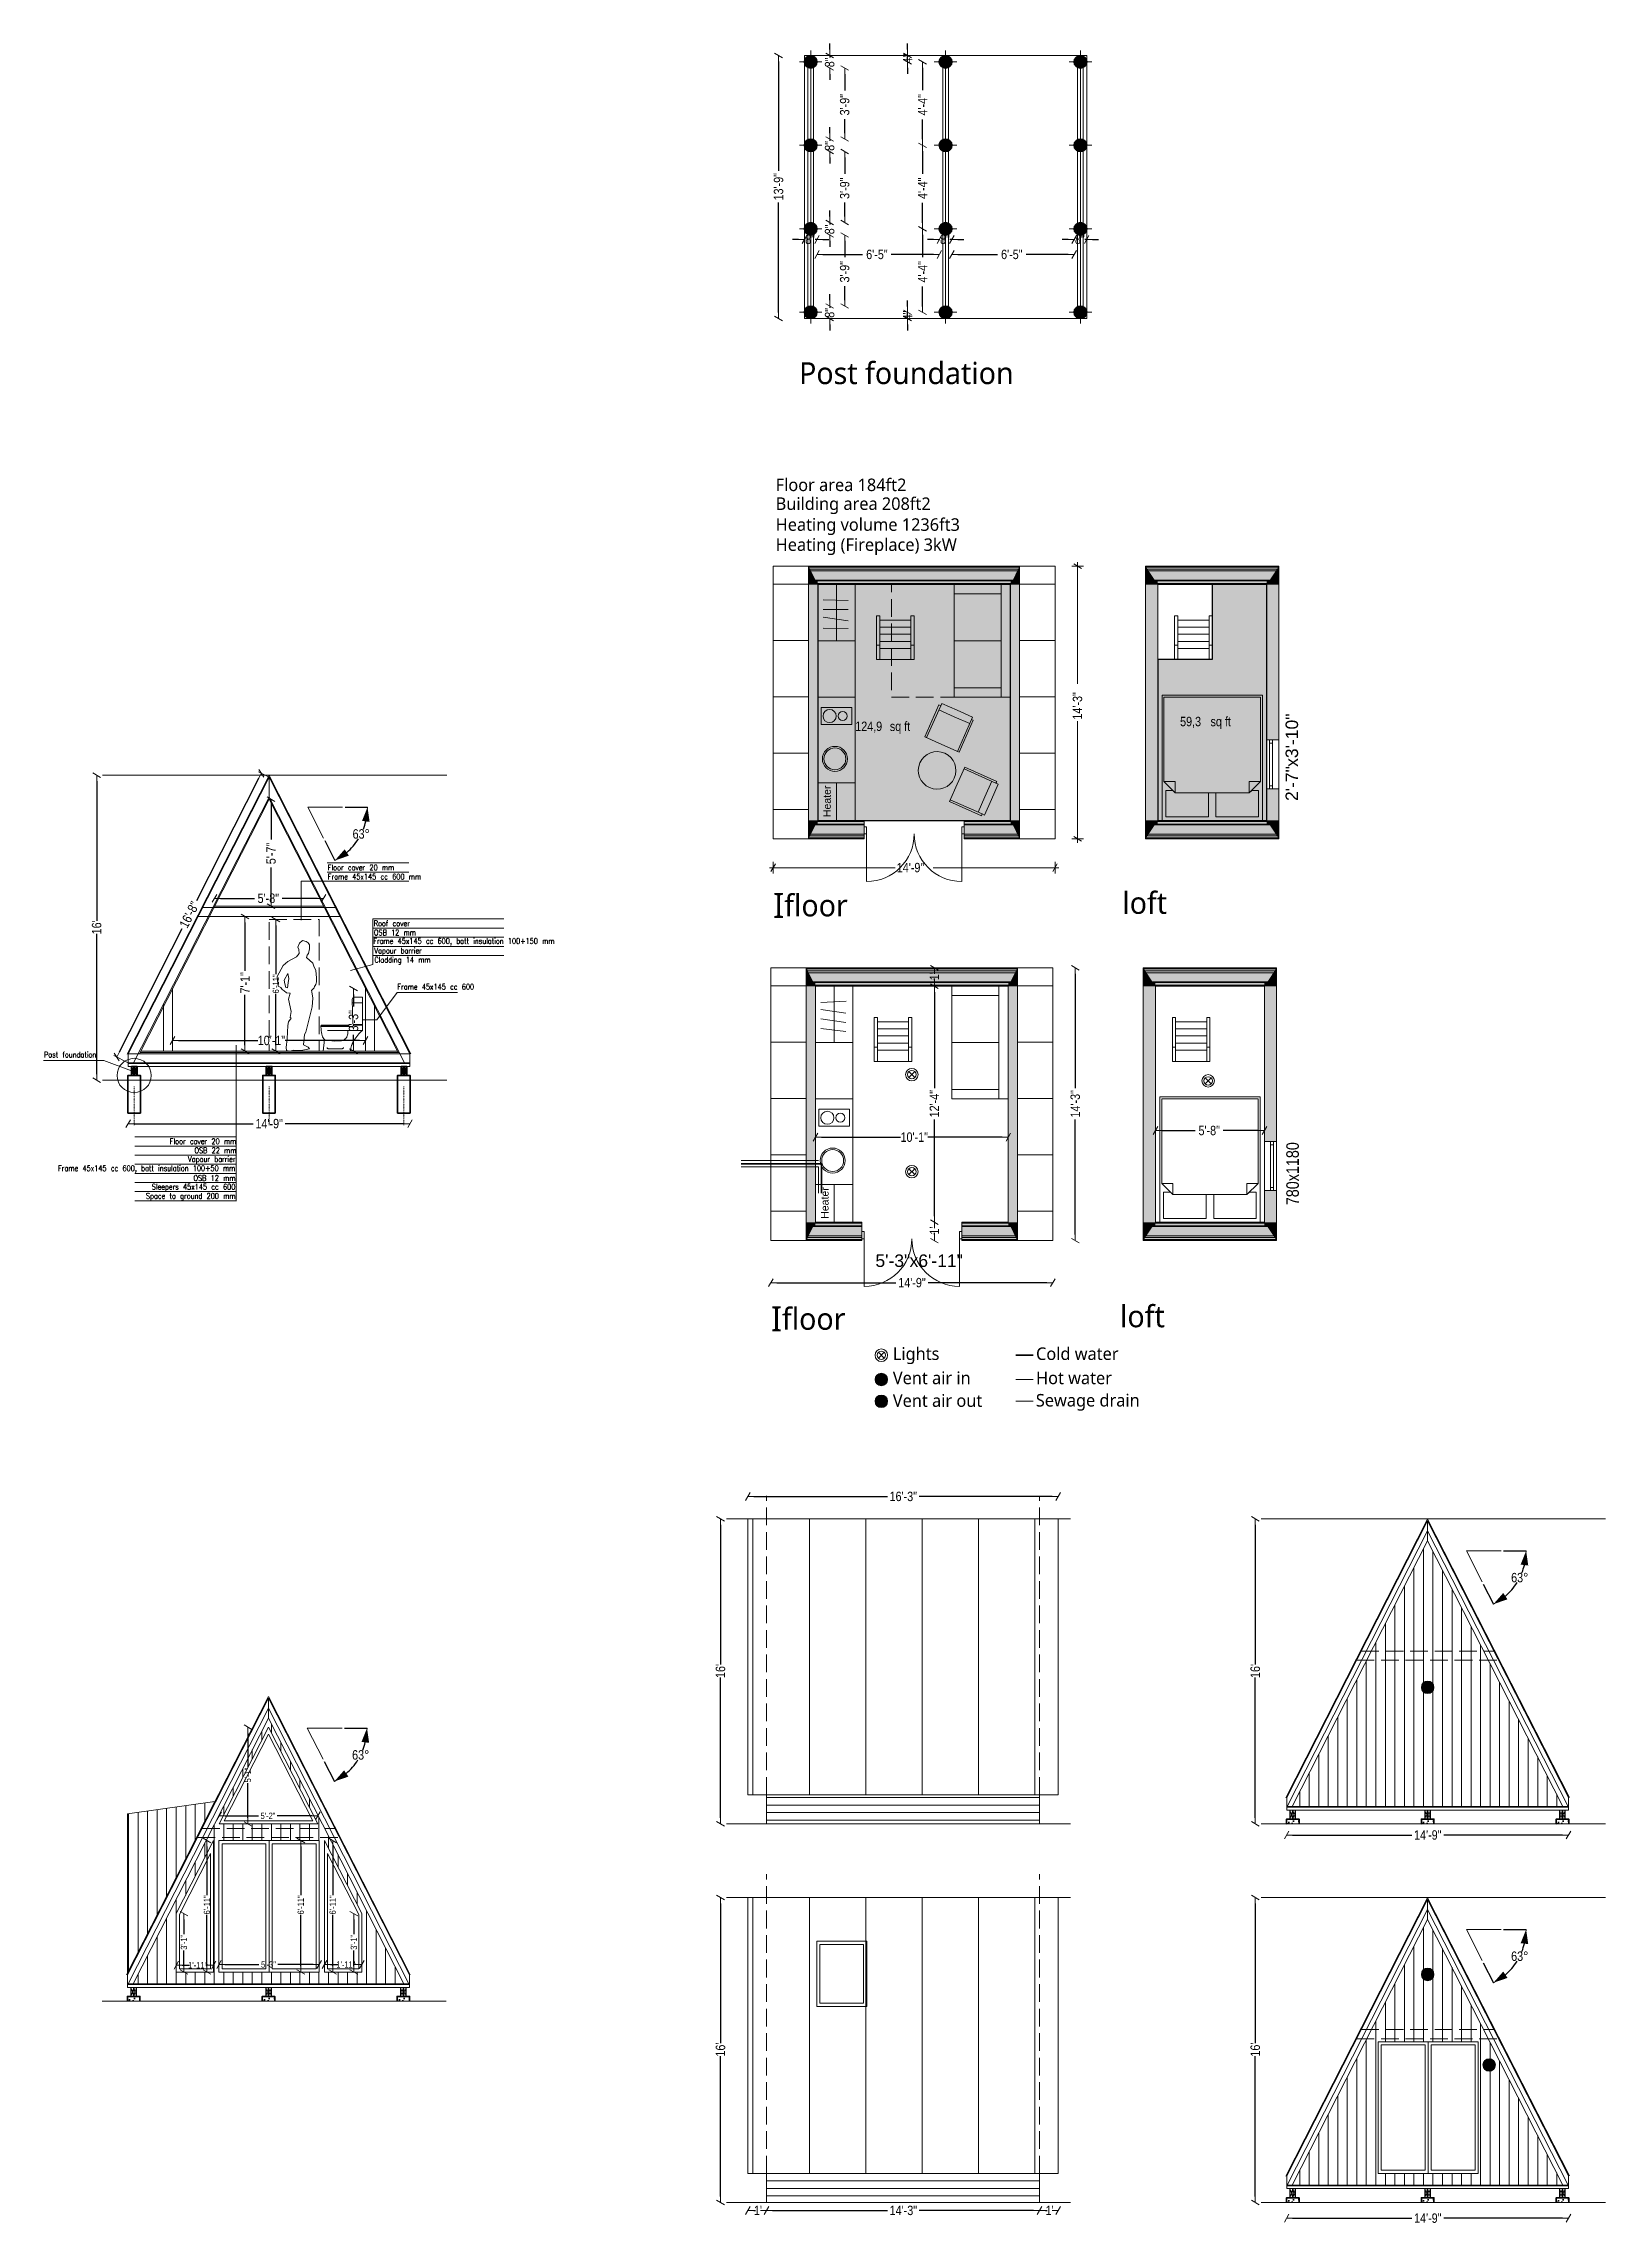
# Model space of a CAD drawing. Header units: millimetres. Extents: x -441769 to -416837, y 102511 to 137331.
import ezdxf
from ezdxf.enums import TextEntityAlignment as Align

# ---------------------------------------------------------------- set-up
doc = ezdxf.new("R2010")
doc.units = ezdxf.units.MM
doc.header["$MEASUREMENT"] = 0
doc.linetypes.add('DASHDOT', pattern=[25.4, 12.7, -6.35, 0, -6.35])
doc.linetypes.add('Hidden Line', pattern=[391.222223, 282.222223, -109])
for name, color, linetype, lineweight in [('0_Pen_No__1', 7, 'Continuous', 13), ('1.VÄLISSEINAD_Pen_No__1', 7, 'Continuous', 13), ('1.VÄLISSEINAD_Pen_No__19', 255, 'Continuous', 0), ('2.SISUSTUS_Pen_No__101', 252, 'Continuous', 13), ('2D Drafting - General_Pen_No__1', 7, 'Continuous', 13), ('2D Drafting - General_Pen_No__101', 252, 'Continuous', 13), ('2D Drafting - General_Pen_No__6', 5, 'Continuous', 35), ('A-raam_Pen_No__1', 7, 'Continuous', 13), ('ARCHICAD Door Markers_Pen_No__1', 7, 'Continuous', 13), ('ARCHICAD Doors_Pen_No__1', 7, 'Continuous', 13), ('ARCHICAD Window Markers_Pen_No__1', 7, 'Continuous', 13), ('ARCHICAD Windows_Pen_No__19', 255, 'Continuous', 0), ('ARCHICAD Zone Stamps_Pen_No__1', 7, 'Continuous', 13), ('dim_Pen_No__1', 7, 'Continuous', 13), ('Dimensioning - General_Pen_No__1', 7, 'Continuous', 13), ('Interior - Furniture _Pen_No__1', 7, 'Continuous', 13), ('Interior - Furniture _Pen_No__101', 252, 'Continuous', 13), ('Interior - Furniture _Pen_No__2', 8, 'Continuous', 15), ('Structural - Bearing_Pen_No__20', 1, 'Continuous', 0), ('TEKST_Pen_No__1', 7, 'Continuous', 13), ('TEKST_Pen_No__7', 7, 'Continuous', 35), ('teljed_Pen_No__1', 7, 'Continuous', 13), ('vundament_Pen_No__1', 7, 'Continuous', 13), ('vundament_Pen_No__7', 7, 'Continuous', 35)]:
    doc.layers.add(name, color=color, linetype=linetype, lineweight=lineweight)
for name, color, linetype in [('1.VÄLISSEINAD', 7, 'Continuous'), ('2.SISUSTUS', 7, 'Continuous'), ('ARCHICAD Door Markers', 7, 'Continuous'), ('ARCHICAD Doors', 7, 'Continuous'), ('ARCHICAD Window Markers', 7, 'Continuous'), ('ARCHICAD Windows', 7, 'Continuous'), ('Dimensioning - General', 7, 'Continuous'), ('Interior - Furniture', 7, 'Continuous'), ('Model Unit - Zone', 7, 'Continuous'), ('Structural - Bearing', 7, 'Continuous')]:
    doc.layers.add(name, color=color, linetype=linetype)
for name, color, linetype, lineweight, true_color in [('1.VÄLISSEINAD_Pen_No__107', 7, 'Continuous', 13, 0xaaaaaa), ('1.VÄLISSEINAD_Pen_No__61', 7, 'Continuous', 20, 0x6a6a6a), ('2D Drafting - General_Pen_No__102', 7, 'Continuous', 13, 0xcccccc), ('2D Drafting - General_Pen_No__4', 7, 'Continuous', 20, 0x029e21), ('2D Drafting - General_Pen_No__61', 7, 'Continuous', 20, 0x6a6a6a), ('2D Drafting - General_Pen_No__68', 7, 'Continuous', 20, 0xfd4435), ('ARCHICAD Doors_Pen_No__23', 7, 'Continuous', 20, 0xff6600), ('ARCHICAD Doors_Pen_No__3', 7, 'Continuous', 18, 0xff6600), ('ARCHICAD Windows_Pen_No__23', 7, 'Continuous', 20, 0xff6600), ('ARCHICAD Windows_Pen_No__3', 7, 'Continuous', 18, 0xff6600), ('Interior - Furniture _Pen_No__4', 7, 'Continuous', 20, 0x029e21), ('Interior - Furniture _Pen_No__66', 7, 'Continuous', 20, 0x5555ff), ('Interior - Furniture _Pen_No__81', 7, 'Continuous', 20, 0x6a6a6a), ('Interior - Furniture _Pen_No__86', 7, 'Continuous', 20, 0x5555ff), ('Model Unit - Zone_Pen_No__54', 7, 'Continuous', 25, 0xbd8b17), ('Structural - Bearing_Pen_No__28', 7, 'Continuous', 35, 0xa80f02), ('Structural - Bearing_Pen_No__48', 7, 'Continuous', 25, 0xa80f02)]:
    doc.layers.add(name, color=color, linetype=linetype, lineweight=lineweight, true_color=true_color)
doc.styles.add('GENERATED_STYLE_1', font='arial.ttf')
doc.styles.add('GENERATED_STYLE_2', font='techl___.ttf')
doc.dimstyles.new('GENERATED_STYLE__1', dxfattribs={"dimtxt": 150, "dimasz": 95, "dimexe": 0.18, "dimexo": 0.0625, "dimgap": 0.09, "dimtad": 0, "dimdec": 0, "dimlfac": 0.03937, "dimzin": 0, "dimdsep": 46, "dimlunit": 4, "dimtxsty": 'GENERATED_STYLE_2', "dimblk": 'ARROWHEAD_2', "dimblk1": 'ARROWHEAD_2', "dimblk2": 'ARROWHEAD_2', "dimcen": 0.09, "dimse1": 1, "dimse2": 1, "dimclrd": 7, "dimclre": 7, "dimclrt": 7, "dimadec": 0, "dimazin": 0, "dimtfac": 1, "dimtdec": 4, "dimtmove": 0, "dimatfit": 3, "dimfxl": 1, "dimtolj": 1, "dimtzin": 0, "dimarcsym": 0})
doc.dimstyles.new('GENERATED_STYLE__2', dxfattribs={"dimtxt": 150, "dimasz": 95, "dimexe": 0.18, "dimexo": 0.0625, "dimgap": 0.09, "dimtad": 0, "dimtih": 1, "dimtoh": 1, "dimdec": 0, "dimlfac": 0.03937, "dimzin": 0, "dimdsep": 46, "dimlunit": 4, "dimtxsty": 'GENERATED_STYLE_2', "dimblk": 'ARROWHEAD_2', "dimblk1": 'ARROWHEAD_2', "dimblk2": 'ARROWHEAD_2', "dimcen": 0.09, "dimse1": 1, "dimse2": 1, "dimclrd": 7, "dimclre": 7, "dimclrt": 7, "dimadec": 0, "dimazin": 0, "dimtfac": 1, "dimtdec": 4, "dimtmove": 0, "dimatfit": 3, "dimfxl": 1, "dimtolj": 1, "dimtzin": 0, "dimarcsym": 0})
doc.dimstyles.new('GENERATED_STYLE__3', dxfattribs={"dimtxt": 100, "dimasz": 95, "dimexe": 0.18, "dimexo": 0.0625, "dimgap": 0.09, "dimtad": 0, "dimdec": 0, "dimlfac": 0.03937, "dimzin": 0, "dimdsep": 46, "dimlunit": 4, "dimtxsty": 'GENERATED_STYLE_2', "dimblk": 'ARROWHEAD_2', "dimblk1": 'ARROWHEAD_2', "dimblk2": 'ARROWHEAD_2', "dimcen": 0.09, "dimse1": 1, "dimse2": 1, "dimclrd": 7, "dimclre": 7, "dimclrt": 7, "dimadec": 0, "dimazin": 0, "dimtfac": 1, "dimtdec": 4, "dimtmove": 0, "dimatfit": 3, "dimfxl": 1, "dimtolj": 1, "dimtzin": 0, "dimarcsym": 0})
doc.dimstyles.new('GENERATED_STYLE__4', dxfattribs={"dimtxt": 100, "dimasz": 95, "dimexe": 0.18, "dimexo": 0.0625, "dimgap": 0.09, "dimtad": 0, "dimtih": 1, "dimtoh": 1, "dimdec": 0, "dimlfac": 0.03937, "dimzin": 0, "dimdsep": 46, "dimlunit": 4, "dimtxsty": 'GENERATED_STYLE_2', "dimblk": 'ARROWHEAD_2', "dimblk1": 'ARROWHEAD_2', "dimblk2": 'ARROWHEAD_2', "dimcen": 0.09, "dimse1": 1, "dimse2": 1, "dimclrd": 7, "dimclre": 7, "dimclrt": 7, "dimadec": 0, "dimazin": 0, "dimtfac": 1, "dimtdec": 4, "dimtmove": 0, "dimatfit": 3, "dimfxl": 1, "dimtolj": 1, "dimtzin": 0, "dimarcsym": 0})
doc.dimstyles.new('GENERATED_STYLE__5', dxfattribs={"dimtxt": 150, "dimasz": 228, "dimexe": 0.18, "dimexo": 40, "dimgap": 0.09, "dimtad": 1, "dimtih": 1, "dimtoh": 1, "dimdec": 0, "dimzin": 0, "dimdsep": 46, "dimtxsty": 'GENERATED_STYLE_2', "dimblk": 'ARROWHEAD_5', "dimblk1": 'ARROWHEAD_5', "dimblk2": 'ARROWHEAD_5', "dimcen": 0.09, "dimclrd": 7, "dimclre": 7, "dimclrt": 7, "dimadec": 0, "dimazin": 0, "dimtfac": 1, "dimtdec": 4, "dimtmove": 0, "dimatfit": 3, "dimfxl": 1, "dimtolj": 1, "dimtzin": 0, "dimarcsym": 0})
pattern_1 = [(0, (0, 0), (0, 900), [])]
pattern_2 = [(90, (-2045.4, -6473.4), (-900, 0), [])]
pattern_3 = [(0, (-2045.37, -6473.37), (0, 120), [])]
pattern_4 = [(0, (-40887, -6413.9), (0, 900), [])]
pattern_5 = [(90, (-2045.37, -6473.37), (-152, 0), [])]

msp = doc.modelspace()

# ---------------------------------------------------------------- texts
at = {"layer": '0_Pen_No__1', "color": 7, "linetype": 'Continuous', "lineweight": 13, "attachment_point": 7, "style": 'GENERATED_STYLE_2'}
for s, insert, char_height in [('\\A1;\\pxql;{\\fRoboto|b0|i0|c0|p2;Post foundation}', (-429708.6, 131889.7), 350), ('\\A1;\\pxql;{\\fRoboto|b0|i0|c0|p2;Floor area 184ft2}', (-430082.5, 130183.8), 200), ('\\A1;\\pxql;{\\fRoboto|b0|i0|c0|p2;Building area 208ft2}', (-430082.5, 129818.5), 200), ('\\A1;\\pxql;{\\fRoboto|b0|i0|c0|p2;Heating volume 1236ft3}', (-430082.5, 129484.9), 200), ('\\A1;\\pxql;{\\fRoboto|b0|i0|c0|p2;Heating (Fireplace) 3kW}', (-430082.5, 129164.4), 200), ('\\A1;\\pxql;{\\fRoboto|b0|i0|c0|p2;I\\H0.875x;floor}', (-430122.3, 123366), 400), ('\\A1;\\pxql;{\\fRoboto|b0|i0|c0|p2;loft}', (-424548.2, 123431.2), 350), ('\\A1;\\pxql;{\\fRoboto|b0|i0|c0|p2;I\\H0.875x;floor}', (-430158.6, 116765.3), 400), ('\\A1;\\pxql;{\\fRoboto|b0|i0|c0|p2;loft}', (-424584.6, 116830.5), 350), ('\\A1;\\pxql;{\\fRoboto|b0|i0|c0|p2;Lights}', (-428212.1, 116246.5), 200), ('\\A1;\\pxql;{\\fRoboto|b0|i0|c0|p2;Cold water}', (-425925.9, 116310.3), 200), ('\\A1;\\pxql;{\\fRoboto|b0|i0|c0|p2;Vent air in}', (-428212.1, 115923.7), 200), ('\\A1;\\pxql;{\\fRoboto|b0|i0|c0|p2;Hot water}', (-425925.9, 115924), 200), ('\\A1;\\pxql;{\\fRoboto|b0|i0|c0|p2;Vent air out}', (-428212.1, 115561.8), 200), ('\\A1;\\pxql;{\\fRoboto|b0|i0|c0|p2;Sewage drain}', (-425928.8, 115502.8), 200)]:
    msp.add_mtext(s, dxfattribs=dict(at, insert=insert, char_height=char_height))
at = {"layer": '0_Pen_No__1', "color": 7, "linetype": 'Continuous', "lineweight": 13, "insert": (-421727.5, 118784.2), "char_height": 200, "attachment_point": 7, "rotation": 90, "style": 'GENERATED_STYLE_2'}
msp.add_mtext('\\A1;{\\pql;\\fTechnicLite|b0|i0|c2|p2;780x1180}', dxfattribs=at)
at = {"layer": 'TEKST_Pen_No__7', "color": 7, "linetype": 'Continuous', "lineweight": 35, "char_height": 90}
for s, insert, attachment_point in [('\\A1;{\\W0.850000x;\\pql;\\Ftxt.shx;Floor cover 20 mm}', (-437231.9, 124131.3), 7), ('\\A1;{\\W0.850000x;\\pql;\\Ftxt.shx;Frame 45x145 cc 600 mm }', (-437231.9, 123985.6), 7), ('\\A1;{\\W0.850000x;\\pql;\\Ftxt.shx;Roof cover}', (-436498.6, 123239), 7), ('\\A1;{\\W0.850000x;\\pql;\\Ftxt.shx;Frame 45x145 cc 600, \\Ftxt.shx;batt insulation 100+150 mm}', (-436506.8, 122930.8), 7), ('\\A1;{\\W0.850000x;\\pql;\\Ftxt.shx;OSB 12 mm}', (-436496.3, 123093.3), 7), ('\\A1;{\\W0.850000x;\\pql;\\Ftxt.shx;Vapour barrier}', (-436487.9, 122773.8), 7), ('\\A1;{\\W0.850000x;\\pql;\\Ftxt.shx;Cladding 14 mm}', (-436487.9, 122627.5), 7), ('\\A1;{\\W0.850000x;\\pql;\\Ftxt.shx;Frame 45x145 cc 600}', (-436120.6, 122226.9), 7), ('\\A1;{\\W0.850000x;\\pql;\\Ftxt.shx;Post foundation}', (-441763, 121143.8), 7), ('\\A1;{\\W0.850000x;\\pqr;\\Ftxt.shx;Floor cover 20 mm}', (-438693.7, 119759.7), 9), ('\\A1;{\\W0.850000x;\\pqr;\\Ftxt.shx;Vapour barrier}', (-438705.4, 119444.8), 9), ('\\A1;{\\W0.850000x;\\pqr;\\Ftxt.shx;OSB 22 mm}', (-438690.1, 119614), 9), ('\\A1;{\\W0.850000x;\\pqr;\\Ftxt.shx;Frame 45x145 cc 600, \\Ftxt.shx;batt insulation 100+50 mm\\Ftxt.shx; }', (-438708.9, 119302.4), 9), ('\\A1;{\\W0.850000x;\\pqr;\\Ftxt.shx;Sleepers 45x145 cc 600 }', (-438708.9, 119003.2), 9), ('\\A1;{\\W0.850000x;\\pqr;\\Ftxt.shx;OSB 12 mm}', (-438705.3, 119173.4), 9), ('\\A1;{\\W0.850000x;\\pqr;\\Ftxt.shx;Space to ground 200 mm}', (-438705.3, 118856.8), 9)]:
    msp.add_mtext(s, dxfattribs=dict(at, insert=insert, attachment_point=attachment_point))

# ---------------------------------------------------------------- blocks, each defined once
blk = doc.blocks.new('_030_3', base_point=(-428255, 126586))
at = {"layer": 'Model Unit - Zone_Pen_No__54', "linetype": 'Continuous', "lineweight": 0, "true_color": 0xede1c4}
blk.add_hatch(color=254, dxfattribs=at).paths.add_polyline_path([(-429412, 124927), (-426333, 124927), (-426333, 128695), (-429412, 128695)])
at = {"layer": 'ARCHICAD Zone Stamps_Pen_No__1', "color": 7, "lineweight": 13, "style": 'GENERATED_STYLE_2'}
for tag, p in [('DUMMY_342', (-428812, 126506)), ('DUMMY_343', (-428307, 126506))]:
    blk.add_attdef(tag, text='', height=150, dxfattribs=at).set_placement(p, align=Align.TOP_LEFT)
blk = doc.blocks.new('_030_4', base_point=(-423103, 126661))
at = {"layer": 'Model Unit - Zone_Pen_No__54', "linetype": 'Continuous', "lineweight": 0, "true_color": 0xede1c4}
blk.add_hatch(color=254, dxfattribs=at).paths.add_polyline_path([(-423983, 127495), (-423983, 124927), (-422244, 124927), (-422244, 128695), (-423113, 128695), (-423113, 127495)])
at = {"layer": 'ARCHICAD Zone Stamps_Pen_No__1', "color": 7, "lineweight": 13, "style": 'GENERATED_STYLE_2'}
for tag, p in [('result_occupancy', (-423626, 126582)), ('DUMMY_342', (-423188, 126582))]:
    blk.add_attdef(tag, text='', height=150, dxfattribs=at).set_placement(p, align=Align.TOP_LEFT)
blk = doc.blocks.new('Wall_1', base_point=(-429557, 128989))
at = {"layer": '1.VÄLISSEINAD_Pen_No__107', "linetype": 'Continuous', "lineweight": 13, "true_color": 0xaaaaaa}
for points in [[(-429557, 128971), (-429548, 128971), (-429557, 128989)], [(-429533, 128941), (-429548, 128971), (-429557, 128971), (-429557, 128941)], [(-429518, 128911), (-429533, 128941), (-429557, 128941), (-429557, 128911)], [(-429447, 128766), (-429518, 128911), (-429557, 128911), (-429557, 128766)], [(-429441, 128754), (-429447, 128766), (-429557, 128766), (-429557, 128754)], [(-429419, 128709), (-429441, 128754), (-429557, 128754), (-429557, 128709)], [(-429441, 124868), (-429419, 124913), (-429557, 124913), (-429557, 124868)], [(-429447, 124856), (-429441, 124868), (-429557, 124868), (-429557, 124856)], [(-429518, 124711), (-429447, 124856), (-429557, 124856), (-429557, 124711)], [(-429533, 124681), (-429518, 124711), (-429557, 124711), (-429557, 124681)], [(-429548, 124651), (-429533, 124681), (-429557, 124681), (-429557, 124651)], [(-429548, 124651), (-429557, 124651), (-429557, 124633)]]:
    blk.add_hatch(color=253, dxfattribs=at).paths.add_polyline_path(points)
at = {"layer": '1.VÄLISSEINAD_Pen_No__61', "linetype": 'Continuous', "lineweight": 20, "true_color": 0x6a6a6a}
for points in [[(-429557, 128709), (-429557, 128695), (-429412, 128695), (-429419, 128709)], [(-429412, 124927), (-429412, 128695), (-429557, 128695), (-429557, 124927)], [(-429557, 124913), (-429419, 124913), (-429412, 124927), (-429557, 124927)]]:
    blk.add_hatch(color=251, dxfattribs=at).paths.add_polyline_path(points)
at = {"layer": '1.VÄLISSEINAD_Pen_No__1', "color": 7, "linetype": 'Continuous', "lineweight": 13}
for p, q in [((-429548, 128971), (-429557, 128971)), ((-429533, 128941), (-429557, 128941)), ((-429518, 128911), (-429557, 128911)), ((-429447, 128766), (-429557, 128766)), ((-429441, 128754), (-429557, 128754)), ((-429419, 128709), (-429557, 128709)), ((-429419, 124913), (-429557, 124913)), ((-429441, 124868), (-429557, 124868)), ((-429447, 124856), (-429557, 124856)), ((-429518, 124711), (-429557, 124711)), ((-429533, 124681), (-429557, 124681)), ((-429548, 124651), (-429557, 124651))]:
    blk.add_line(p, q, dxfattribs=at)
at = {"layer": '1.VÄLISSEINAD_Pen_No__1', "color": 7, "linetype": 'Continuous', "lineweight": 13, "flags": 128}
for points in [[(-429557, 128989), (-429557, 128971)], [(-429557, 128971), (-429557, 128941)], [(-429557, 128941), (-429557, 128911)], [(-429557, 128911), (-429557, 128766)], [(-429557, 128766), (-429557, 128754)], [(-429557, 128754), (-429557, 128709)], [(-429557, 124868), (-429557, 124913)], [(-429557, 124856), (-429557, 124868)], [(-429557, 124711), (-429557, 124856)], [(-429557, 124681), (-429557, 124711)], [(-429557, 124651), (-429557, 124681)], [(-429557, 124633), (-429557, 124651)]]:
    blk.add_lwpolyline(points, dxfattribs=at)
at = {"layer": '1.VÄLISSEINAD_Pen_No__19', "color": 255, "linetype": 'Continuous', "lineweight": 0, "flags": 128}
for points in [[(-429557, 128709), (-429557, 124913)], [(-429412, 124927), (-429412, 128695)]]:
    blk.add_lwpolyline(points, dxfattribs=at)
blk = doc.blocks.new('Wall_2', base_point=(-426188, 124633))
at = {"layer": '1.VÄLISSEINAD_Pen_No__107', "linetype": 'Continuous', "lineweight": 13, "true_color": 0xaaaaaa}
for points in [[(-426226, 128911), (-426298, 128766), (-426188, 128766), (-426188, 128911)], [(-426211, 128941), (-426226, 128911), (-426188, 128911), (-426188, 128941)], [(-426197, 128971), (-426211, 128941), (-426188, 128941), (-426188, 128971)], [(-426197, 128971), (-426188, 128971), (-426188, 128989)], [(-426304, 128754), (-426326, 128709), (-426188, 128709), (-426188, 128754)], [(-426298, 128766), (-426304, 128754), (-426188, 128754), (-426188, 128766)], [(-426326, 124913), (-426304, 124868), (-426188, 124868), (-426188, 124913)], [(-426304, 124868), (-426298, 124856), (-426188, 124856), (-426188, 124868)], [(-426298, 124856), (-426226, 124711), (-426188, 124711), (-426188, 124856)], [(-426226, 124711), (-426211, 124681), (-426188, 124681), (-426188, 124711)], [(-426211, 124681), (-426197, 124651), (-426188, 124651), (-426188, 124681)], [(-426188, 124651), (-426197, 124651), (-426188, 124633)]]:
    blk.add_hatch(color=253, dxfattribs=at).paths.add_polyline_path(points)
at = {"layer": '1.VÄLISSEINAD_Pen_No__61', "linetype": 'Continuous', "lineweight": 20, "true_color": 0x6a6a6a}
for points in [[(-426333, 128695), (-426188, 128695), (-426188, 128709), (-426326, 128709)], [(-426333, 128695), (-426333, 124927), (-426188, 124927), (-426188, 128695)], [(-426333, 124927), (-426326, 124913), (-426188, 124913), (-426188, 124927)]]:
    blk.add_hatch(color=251, dxfattribs=at).paths.add_polyline_path(points)
at = {"layer": '1.VÄLISSEINAD_Pen_No__1', "color": 7, "linetype": 'Continuous', "lineweight": 13}
for p, q in [((-426226, 128911), (-426188, 128911)), ((-426211, 128941), (-426188, 128941)), ((-426197, 128971), (-426188, 128971)), ((-426326, 128709), (-426188, 128709)), ((-426304, 128754), (-426188, 128754)), ((-426298, 128766), (-426188, 128766)), ((-426326, 124913), (-426188, 124913)), ((-426304, 124868), (-426188, 124868)), ((-426298, 124856), (-426188, 124856)), ((-426226, 124711), (-426188, 124711)), ((-426211, 124681), (-426188, 124681)), ((-426197, 124651), (-426188, 124651))]:
    blk.add_line(p, q, dxfattribs=at)
at = {"layer": '1.VÄLISSEINAD_Pen_No__1', "color": 7, "linetype": 'Continuous', "lineweight": 13, "flags": 128}
for points in [[(-426188, 128989), (-426188, 128971)], [(-426188, 128971), (-426188, 128941)], [(-426188, 128941), (-426188, 128911)], [(-426188, 128911), (-426188, 128766)], [(-426188, 128766), (-426188, 128754)], [(-426188, 128754), (-426188, 128709)], [(-426188, 124868), (-426188, 124913)], [(-426188, 124856), (-426188, 124868)], [(-426188, 124711), (-426188, 124856)], [(-426188, 124681), (-426188, 124711)], [(-426188, 124651), (-426188, 124681)], [(-426188, 124633), (-426188, 124651)]]:
    blk.add_lwpolyline(points, dxfattribs=at)
at = {"layer": '1.VÄLISSEINAD_Pen_No__19', "color": 255, "linetype": 'Continuous', "lineweight": 0, "flags": 128}
for points in [[(-426333, 128695), (-426333, 124927)], [(-426188, 124913), (-426188, 128709)]]:
    blk.add_lwpolyline(points, dxfattribs=at)
blk = doc.blocks.new('Wall_3', base_point=(-426188, 128989))
at = {"layer": '1.VÄLISSEINAD_Pen_No__107', "linetype": 'Continuous', "lineweight": 13, "true_color": 0xaaaaaa}
for points in [[(-426188, 128989), (-429557, 128989), (-429548, 128971), (-426197, 128971)], [(-426197, 128971), (-429548, 128971), (-429533, 128941), (-426211, 128941)], [(-426211, 128941), (-429533, 128941), (-429518, 128911), (-426226, 128911)], [(-426226, 128911), (-429518, 128911), (-429447, 128766), (-426298, 128766)], [(-426298, 128766), (-429447, 128766), (-429441, 128754), (-426304, 128754)], [(-429412, 128709), (-426333, 128709), (-426333, 128754), (-429412, 128754)], [(-429412, 128695), (-426333, 128695), (-426333, 128709), (-429412, 128709)]]:
    blk.add_hatch(color=253, dxfattribs=at).paths.add_polyline_path(points)
at = {"layer": '1.VÄLISSEINAD_Pen_No__61', "linetype": 'Continuous', "lineweight": 20, "true_color": 0x6a6a6a}
for points in [[(-429412, 128754), (-429441, 128754), (-429419, 128709), (-429412, 128709)], [(-429419, 128709), (-429412, 128695), (-429412, 128709)], [(-426333, 128709), (-426326, 128709), (-426304, 128754), (-426333, 128754)], [(-426333, 128695), (-426326, 128709), (-426333, 128709)]]:
    blk.add_hatch(color=251, dxfattribs=at).paths.add_polyline_path(points)
at = {"layer": '1.VÄLISSEINAD_Pen_No__1', "color": 7, "linetype": 'Continuous', "lineweight": 13}
for p, q in [((-426197, 128971), (-429548, 128971)), ((-426211, 128941), (-429533, 128941)), ((-426226, 128911), (-429518, 128911)), ((-426298, 128766), (-429447, 128766)), ((-429412, 128754), (-429441, 128754)), ((-429412, 128709), (-429419, 128709)), ((-426333, 128754), (-429412, 128754)), ((-426333, 128709), (-429412, 128709)), ((-426304, 128754), (-426333, 128754)), ((-426326, 128709), (-426333, 128709))]:
    blk.add_line(p, q, dxfattribs=at)
at = {"layer": '1.VÄLISSEINAD_Pen_No__1', "color": 7, "linetype": 'Continuous', "lineweight": 13, "flags": 128}
for points in [[(-426188, 128989), (-429557, 128989)], [(-429412, 128695), (-426333, 128695)]]:
    blk.add_lwpolyline(points, dxfattribs=at)
blk = doc.blocks.new('Double Door 21')
at = {"layer": 'ARCHICAD Doors_Pen_No__1', "color": 7, "linetype": 'Continuous', "lineweight": 13}
for p, q in [((-800, 79), (-837, 79)), ((-800, 79), (-837, 79)), ((-800, 61), (-800, 79)), ((-800, 61), (-800, 79)), ((-800, 31), (-800, 61)), ((-800, 31), (-800, 61)), ((-800, 1), (-800, 31)), ((-800, 1), (-800, 31)), ((-800, 0), (-800, 1)), ((-800, 0), (-800, 1)), ((-800, -115), (-800, 0)), ((-800, -115), (-800, 0)), ((800, 61), (800, 79)), ((800, 61), (800, 79)), ((800, 79), (837, 79)), ((800, 79), (837, 79)), ((800, 31), (800, 61)), ((800, 31), (800, 61)), ((800, 1), (800, 31)), ((800, 1), (800, 31)), ((800, 0), (800, 1)), ((800, 0), (800, 1)), ((800, -115), (800, 0)), ((800, -115), (800, 0)), ((-800, -215), (-837, -215)), ((-800, -215), (-837, -215)), ((-800, -144), (-800, -115)), ((-800, -144), (-800, -115)), ((-800, -144), (-800, -115)), ((-800, -156), (-800, -144)), ((-800, -156), (-800, -144)), ((-800, -156), (-800, -144)), ((-800, -201), (-800, -156)), ((-800, -201), (-800, -156)), ((-800, -201), (-800, -156)), ((-800, -215), (-800, -201)), ((-800, -215), (-800, -201)), ((-800, -215), (-800, -201)), ((800, -144), (800, -115)), ((800, -144), (800, -115)), ((800, -144), (800, -115)), ((800, -156), (800, -144)), ((800, -156), (800, -144)), ((800, -156), (800, -144)), ((800, -201), (800, -156)), ((800, -201), (800, -156)), ((800, -201), (800, -156)), ((800, -215), (800, -201)), ((800, -215), (800, -201)), ((800, -215), (800, -201)), ((800, -215), (837, -215)), ((800, -215), (837, -215))]:
    blk.add_line(p, q, dxfattribs=at)
at = {"layer": 'ARCHICAD Doors_Pen_No__23', "color": 30, "linetype": 'Continuous', "lineweight": 20, "true_color": 0xff6600}
for p, q in [((-760, 0), (-800, 0)), ((-800, 0), (-800, -115)), ((-760, -115), (-760, 0)), ((800, 0), (760, 0)), ((760, 0), (760, -115)), ((800, -115), (800, 0)), ((-800, -115), (-760, -115)), ((760, -115), (800, -115))]:
    blk.add_line(p, q, dxfattribs=at)
at = {"layer": 'ARCHICAD Doors_Pen_No__3', "color": 30, "linetype": 'Continuous', "lineweight": 18, "true_color": 0xff6600}
for p, q in [((-760, 0), (-760, 760)), ((760, 0), (760, 760))]:
    blk.add_line(p, q, dxfattribs=at)
for centre, start, end in [((-760, 0), 0, 90), ((760, 0), 90, 180)]:
    blk.add_arc(centre, 760, start, end, dxfattribs=at)
blk = doc.blocks.new('Wall_4', base_point=(-426188, 124633))
at = {"layer": '1.VÄLISSEINAD_Pen_No__107', "linetype": 'Continuous', "lineweight": 13, "true_color": 0xaaaaaa}
for points in [[(-429533, 124681), (-429548, 124651), (-428672, 124651), (-428672, 124681)], [(-429518, 124711), (-429533, 124681), (-428672, 124681), (-428672, 124711)], [(-429447, 124856), (-429518, 124711), (-428672, 124711), (-428672, 124856)], [(-429441, 124868), (-429447, 124856), (-428672, 124856), (-428672, 124868)], [(-429412, 124927), (-429412, 124913), (-428672, 124913), (-428672, 124927)], [(-429412, 124913), (-429412, 124868), (-428672, 124868), (-428672, 124913)], [(-427072, 124913), (-426333, 124913), (-426333, 124927), (-427072, 124927)], [(-426333, 124913), (-427072, 124913), (-427072, 124868), (-426333, 124868)], [(-427072, 124856), (-426298, 124856), (-426304, 124868), (-427072, 124868)], [(-427072, 124711), (-426226, 124711), (-426298, 124856), (-427072, 124856)], [(-427072, 124681), (-426211, 124681), (-426226, 124711), (-427072, 124711)], [(-427072, 124651), (-426197, 124651), (-426211, 124681), (-427072, 124681)], [(-429548, 124651), (-429557, 124633), (-428672, 124633), (-428672, 124651)], [(-426197, 124651), (-427072, 124651), (-427072, 124633), (-426188, 124633)]]:
    blk.add_hatch(color=253, dxfattribs=at).paths.add_polyline_path(points)
at = {"layer": '1.VÄLISSEINAD_Pen_No__61', "linetype": 'Continuous', "lineweight": 20, "true_color": 0x6a6a6a}
for points in [[(-429412, 124913), (-429419, 124913), (-429441, 124868), (-429412, 124868)], [(-429412, 124927), (-429419, 124913), (-429412, 124913)], [(-426326, 124913), (-426333, 124927), (-426333, 124913)], [(-426333, 124868), (-426304, 124868), (-426326, 124913), (-426333, 124913)]]:
    blk.add_hatch(color=251, dxfattribs=at).paths.add_polyline_path(points)
at = {"layer": '1.VÄLISSEINAD_Pen_No__1', "color": 7, "linetype": 'Continuous', "lineweight": 13}
for p, q in [((-429533, 124681), (-428672, 124681)), ((-429518, 124711), (-428672, 124711)), ((-429447, 124856), (-428672, 124856)), ((-429441, 124868), (-429412, 124868)), ((-429419, 124913), (-429412, 124913)), ((-429412, 124913), (-428672, 124913)), ((-429412, 124868), (-428672, 124868)), ((-428672, 124927), (-428709, 124927)), ((-428672, 124927), (-428672, 124913)), ((-428672, 124927), (-428672, 124913)), ((-428672, 124913), (-428672, 124868)), ((-428672, 124913), (-428672, 124868)), ((-428672, 124868), (-428672, 124856)), ((-428672, 124868), (-428672, 124856)), ((-428672, 124856), (-428672, 124827)), ((-428672, 124856), (-428672, 124827)), ((-428672, 124827), (-428672, 124712)), ((-428672, 124712), (-428672, 124711)), ((-428672, 124711), (-428672, 124681)), ((-428672, 124681), (-428672, 124651)), ((-427072, 124927), (-427035, 124927)), ((-427072, 124927), (-427072, 124913)), ((-427072, 124927), (-427072, 124913)), ((-427072, 124913), (-426333, 124913)), ((-427072, 124913), (-427072, 124868)), ((-427072, 124913), (-427072, 124868)), ((-427072, 124868), (-426333, 124868)), ((-427072, 124868), (-427072, 124856)), ((-427072, 124868), (-427072, 124856)), ((-427072, 124856), (-426298, 124856)), ((-427072, 124856), (-427072, 124827)), ((-427072, 124856), (-427072, 124827)), ((-427072, 124827), (-427072, 124712)), ((-427072, 124712), (-427072, 124711)), ((-427072, 124711), (-426226, 124711)), ((-427072, 124711), (-427072, 124681)), ((-427072, 124681), (-426211, 124681)), ((-427072, 124681), (-427072, 124651)), ((-426333, 124913), (-426326, 124913)), ((-426333, 124868), (-426304, 124868)), ((-429548, 124651), (-428672, 124651)), ((-428672, 124633), (-428709, 124633)), ((-428672, 124651), (-428672, 124633)), ((-427072, 124651), (-426197, 124651)), ((-427072, 124651), (-427072, 124633)), ((-427072, 124633), (-427035, 124633))]:
    blk.add_line(p, q, dxfattribs=at)
at = {"layer": '1.VÄLISSEINAD_Pen_No__1', "color": 7, "linetype": 'Continuous', "lineweight": 13, "flags": 128}
for points in [[(-428672, 124927), (-429412, 124927)], [(-426333, 124927), (-427072, 124927)], [(-429557, 124633), (-428672, 124633)], [(-427072, 124633), (-426188, 124633)]]:
    blk.add_lwpolyline(points, dxfattribs=at)
at = {"layer": 'ARCHICAD Doors', "color": 21, "linetype": 'Continuous', "lineweight": 18, "true_color": 0xff9955, "xscale": -1, "zscale": 1000, "rotation": 180}
blk.add_blockref('Double Door 21', (-427872, 124712), dxfattribs=at)
blk = doc.blocks.new('Wall_5', base_point=(-424178, 128989))
at = {"layer": '1.VÄLISSEINAD_Pen_No__107', "linetype": 'Continuous', "lineweight": 13, "true_color": 0xaaaaaa}
for points in [[(-424178, 128971), (-424166, 128971), (-424178, 128989)], [(-424146, 128941), (-424166, 128971), (-424178, 128971), (-424178, 128941)], [(-424126, 128911), (-424146, 128941), (-424178, 128941), (-424178, 128911)], [(-424030, 128766), (-424126, 128911), (-424178, 128911), (-424178, 128766)], [(-424022, 128754), (-424030, 128766), (-424178, 128766), (-424178, 128754)], [(-423992, 128709), (-424022, 128754), (-424178, 128754), (-424178, 128709)], [(-424022, 124868), (-423992, 124913), (-424178, 124913), (-424178, 124868)], [(-424030, 124856), (-424022, 124868), (-424178, 124868), (-424178, 124856)], [(-424126, 124711), (-424030, 124856), (-424178, 124856), (-424178, 124711)], [(-424146, 124681), (-424126, 124711), (-424178, 124711), (-424178, 124681)], [(-424166, 124651), (-424146, 124681), (-424178, 124681), (-424178, 124651)], [(-424166, 124651), (-424178, 124651), (-424178, 124633)]]:
    blk.add_hatch(color=253, dxfattribs=at).paths.add_polyline_path(points)
at = {"layer": '1.VÄLISSEINAD_Pen_No__61', "linetype": 'Continuous', "lineweight": 20, "true_color": 0x6a6a6a}
for points in [[(-424178, 128709), (-424178, 128695), (-423983, 128695), (-423992, 128709)], [(-423983, 124927), (-423983, 128695), (-424178, 128695), (-424178, 124927)], [(-424178, 124913), (-423992, 124913), (-423983, 124927), (-424178, 124927)]]:
    blk.add_hatch(color=251, dxfattribs=at).paths.add_polyline_path(points)
at = {"layer": '1.VÄLISSEINAD_Pen_No__1', "color": 7, "linetype": 'Continuous', "lineweight": 13}
for p, q in [((-424166, 128971), (-424178, 128971)), ((-424146, 128941), (-424178, 128941)), ((-424126, 128911), (-424178, 128911)), ((-424030, 128766), (-424178, 128766)), ((-424022, 128754), (-424178, 128754)), ((-423992, 128709), (-424178, 128709)), ((-423992, 124913), (-424178, 124913)), ((-424022, 124868), (-424178, 124868)), ((-424030, 124856), (-424178, 124856)), ((-424126, 124711), (-424178, 124711)), ((-424146, 124681), (-424178, 124681)), ((-424166, 124651), (-424178, 124651))]:
    blk.add_line(p, q, dxfattribs=at)
at = {"layer": '1.VÄLISSEINAD_Pen_No__1', "color": 7, "linetype": 'Continuous', "lineweight": 13, "flags": 128}
for points in [[(-424178, 128989), (-424178, 128971)], [(-424178, 128971), (-424178, 128941)], [(-424178, 128941), (-424178, 128911)], [(-424178, 128911), (-424178, 128766)], [(-424178, 128766), (-424178, 128754)], [(-424178, 128754), (-424178, 128709)], [(-424178, 124868), (-424178, 124913)], [(-424178, 124856), (-424178, 124868)], [(-424178, 124711), (-424178, 124856)], [(-424178, 124681), (-424178, 124711)], [(-424178, 124651), (-424178, 124681)], [(-424178, 124633), (-424178, 124651)]]:
    blk.add_lwpolyline(points, dxfattribs=at)
at = {"layer": '1.VÄLISSEINAD_Pen_No__19', "color": 255, "linetype": 'Continuous', "lineweight": 0, "flags": 128}
for points in [[(-424178, 128709), (-424178, 124913)], [(-423983, 124927), (-423983, 128695)]]:
    blk.add_lwpolyline(points, dxfattribs=at)
blk = doc.blocks.new('Window 21')
at = {"layer": 'ARCHICAD Windows_Pen_No__19', "color": 255, "linetype": 'Continuous', "lineweight": 0}
for p, q in [((-390, 100), (-390, 0)), ((-390, 0), (-390, -50)), ((-390, 0), (-390, -50)), ((390, 100), (390, 0)), ((390, 0), (390, -50)), ((390, 0), (390, -50)), ((-390, -50), (-390, -95)), ((390, -50), (390, -95))]:
    blk.add_line(p, q, dxfattribs=at)
at = {"layer": 'ARCHICAD Windows_Pen_No__23', "color": 30, "linetype": 'Continuous', "lineweight": 20, "true_color": 0xff6600}
for p, q in [((-390, 0), (-340, 0)), ((-340, 0), (-340, -50)), ((340, -50), (340, 0)), ((340, 0), (390, 0)), ((-340, -50), (-390, -50)), ((390, -50), (340, -50))]:
    blk.add_line(p, q, dxfattribs=at)
at = {"layer": 'ARCHICAD Windows_Pen_No__3', "color": 30, "linetype": 'Continuous', "lineweight": 18, "true_color": 0xff6600}
for p, q in [((-390, 100), (390, 100)), ((-340, 0), (340, 0)), ((-390, -95), (390, -95)), ((340, -50), (-340, -50))]:
    blk.add_line(p, q, dxfattribs=at)
blk = doc.blocks.new('Window Stamp 21')
at = {"layer": 'ARCHICAD Window Markers_Pen_No__1', "color": 7, "lineweight": 13, "style": 'GENERATED_STYLE_1'}
for tag, p in [('DUMMY_260', (-540, -347)), ('AC_TextStyle_3', (5, -347))]:
    blk.add_attdef(tag, text='', height=200, dxfattribs=at).set_placement(p, align=Align.TOP_LEFT)
blk = doc.blocks.new('Wall_6', base_point=(-422049, 124633))
at = {"layer": '1.VÄLISSEINAD_Pen_No__107', "linetype": 'Continuous', "lineweight": 13, "true_color": 0xaaaaaa}
for points in [[(-422100, 128911), (-422197, 128766), (-422049, 128766), (-422049, 128911)], [(-422081, 128941), (-422100, 128911), (-422049, 128911), (-422049, 128941)], [(-422061, 128971), (-422081, 128941), (-422049, 128941), (-422049, 128971)], [(-422061, 128971), (-422049, 128971), (-422049, 128989)], [(-422205, 128754), (-422234, 128709), (-422049, 128709), (-422049, 128754)], [(-422197, 128766), (-422205, 128754), (-422049, 128754), (-422049, 128766)], [(-422234, 124913), (-422205, 124868), (-422049, 124868), (-422049, 124913)], [(-422205, 124868), (-422197, 124856), (-422049, 124856), (-422049, 124868)], [(-422197, 124856), (-422100, 124711), (-422049, 124711), (-422049, 124856)], [(-422100, 124711), (-422081, 124681), (-422049, 124681), (-422049, 124711)], [(-422081, 124681), (-422061, 124651), (-422049, 124651), (-422049, 124681)], [(-422049, 124651), (-422061, 124651), (-422049, 124633)]]:
    blk.add_hatch(color=253, dxfattribs=at).paths.add_polyline_path(points)
at = {"layer": '1.VÄLISSEINAD_Pen_No__61', "linetype": 'Continuous', "lineweight": 20, "true_color": 0x6a6a6a}
for points in [[(-422244, 128695), (-422049, 128695), (-422049, 128709), (-422234, 128709)], [(-422244, 128695), (-422244, 126213), (-422049, 126213), (-422049, 128695)], [(-422244, 124927), (-422049, 124927), (-422049, 125433), (-422244, 125433)], [(-422244, 124927), (-422234, 124913), (-422049, 124913), (-422049, 124927)]]:
    blk.add_hatch(color=251, dxfattribs=at).paths.add_polyline_path(points)
at = {"layer": '1.VÄLISSEINAD_Pen_No__1', "color": 7, "linetype": 'Continuous', "lineweight": 13}
for p, q in [((-422100, 128911), (-422049, 128911)), ((-422081, 128941), (-422049, 128941)), ((-422061, 128971), (-422049, 128971)), ((-422234, 128709), (-422049, 128709)), ((-422205, 128754), (-422049, 128754)), ((-422197, 128766), (-422049, 128766)), ((-422234, 124913), (-422049, 124913)), ((-422205, 124868), (-422049, 124868)), ((-422197, 124856), (-422049, 124856)), ((-422100, 124711), (-422049, 124711)), ((-422081, 124681), (-422049, 124681)), ((-422061, 124651), (-422049, 124651))]:
    blk.add_line(p, q, dxfattribs=at)
at = {"layer": '1.VÄLISSEINAD_Pen_No__1', "color": 7, "linetype": 'Continuous', "lineweight": 13, "flags": 128}
for points in [[(-422049, 128989), (-422049, 128971)], [(-422049, 128971), (-422049, 128941)], [(-422049, 128941), (-422049, 128911)], [(-422049, 128911), (-422049, 128766)], [(-422049, 128766), (-422049, 128754)], [(-422049, 128754), (-422049, 128709)], [(-422049, 124868), (-422049, 124913)], [(-422049, 124856), (-422049, 124868)], [(-422049, 124711), (-422049, 124856)], [(-422049, 124681), (-422049, 124711)], [(-422049, 124651), (-422049, 124681)], [(-422049, 124633), (-422049, 124651)]]:
    blk.add_lwpolyline(points, dxfattribs=at)
at = {"layer": '1.VÄLISSEINAD_Pen_No__19', "color": 255, "linetype": 'Continuous', "lineweight": 0}
for p, q in [((-422199, 126213), (-422244, 126213)), ((-422149, 126213), (-422199, 126213)), ((-422049, 126213), (-422149, 126213)), ((-422199, 125433), (-422244, 125433)), ((-422149, 125433), (-422199, 125433)), ((-422049, 125433), (-422149, 125433))]:
    blk.add_line(p, q, dxfattribs=at)
at = {"layer": '1.VÄLISSEINAD_Pen_No__19', "color": 255, "linetype": 'Continuous', "lineweight": 0, "flags": 128}
for points in [[(-422244, 128695), (-422244, 126213)], [(-422049, 126213), (-422049, 128709)], [(-422244, 125433), (-422244, 124927)], [(-422049, 124913), (-422049, 125433)]]:
    blk.add_lwpolyline(points, dxfattribs=at)
at = {"layer": 'ARCHICAD Window Markers', "color": 7, "lineweight": 13}
ref = blk.add_blockref('Window Stamp 21', (-422244, 125823), dxfattribs=dict(at, rotation=90))
ref.add_attrib('AC_TextStyle_3', 'x3\'-10"', dxfattribs={"layer": 'ARCHICAD Window Markers_Pen_No__1', "color": 7, "lineweight": 13, "height": 200, "rotation": 90, "style": 'GENERATED_STYLE_1'}).set_placement((-421943, 125783), align=Align.TOP_LEFT)
ref.add_attrib('DUMMY_260', '2\'-7"', dxfattribs={"layer": 'ARCHICAD Window Markers_Pen_No__1', "color": 7, "lineweight": 13, "height": 200, "rotation": 90, "style": 'GENERATED_STYLE_1'}).set_placement((-421943, 125238), align=Align.TOP_LEFT)
at = {"layer": 'ARCHICAD Windows', "color": 21, "linetype": 'Continuous', "lineweight": 18, "true_color": 0xff9955, "zscale": 1000, "rotation": 270}
blk.add_blockref('Window 21', (-422149, 125823), dxfattribs=at)
blk = doc.blocks.new('Wall_7', base_point=(-422049, 128989))
at = {"layer": '1.VÄLISSEINAD_Pen_No__107', "linetype": 'Continuous', "lineweight": 13, "true_color": 0xaaaaaa}
for points in [[(-422049, 128989), (-424178, 128989), (-424166, 128971), (-422061, 128971)], [(-422061, 128971), (-424166, 128971), (-424146, 128941), (-422081, 128941)], [(-422081, 128941), (-424146, 128941), (-424126, 128911), (-422100, 128911)], [(-422100, 128911), (-424126, 128911), (-424030, 128766), (-422197, 128766)], [(-422197, 128766), (-424030, 128766), (-424022, 128754), (-422205, 128754)], [(-423983, 128709), (-422244, 128709), (-422244, 128754), (-423983, 128754)], [(-423983, 128695), (-422244, 128695), (-422244, 128709), (-423983, 128709)]]:
    blk.add_hatch(color=253, dxfattribs=at).paths.add_polyline_path(points)
at = {"layer": '1.VÄLISSEINAD_Pen_No__61', "linetype": 'Continuous', "lineweight": 20, "true_color": 0x6a6a6a}
for points in [[(-423983, 128754), (-424022, 128754), (-423992, 128709), (-423983, 128709)], [(-423992, 128709), (-423983, 128695), (-423983, 128709)], [(-422244, 128709), (-422234, 128709), (-422205, 128754), (-422244, 128754)], [(-422244, 128695), (-422234, 128709), (-422244, 128709)]]:
    blk.add_hatch(color=251, dxfattribs=at).paths.add_polyline_path(points)
at = {"layer": '1.VÄLISSEINAD_Pen_No__1', "color": 7, "linetype": 'Continuous', "lineweight": 13}
for p, q in [((-422061, 128971), (-424166, 128971)), ((-422081, 128941), (-424146, 128941)), ((-422100, 128911), (-424126, 128911)), ((-422197, 128766), (-424030, 128766)), ((-423983, 128754), (-424022, 128754)), ((-423983, 128709), (-423992, 128709)), ((-422244, 128754), (-423983, 128754)), ((-422244, 128709), (-423983, 128709)), ((-422205, 128754), (-422244, 128754)), ((-422234, 128709), (-422244, 128709))]:
    blk.add_line(p, q, dxfattribs=at)
at = {"layer": '1.VÄLISSEINAD_Pen_No__1', "color": 7, "linetype": 'Continuous', "lineweight": 13, "flags": 128}
for points in [[(-422049, 128989), (-424178, 128989)], [(-423983, 128695), (-422244, 128695)]]:
    blk.add_lwpolyline(points, dxfattribs=at)
blk = doc.blocks.new('Wall_8', base_point=(-422049, 124633))
at = {"layer": '1.VÄLISSEINAD_Pen_No__107', "linetype": 'Continuous', "lineweight": 13, "true_color": 0xaaaaaa}
for points in [[(-424166, 124651), (-422061, 124651), (-422081, 124681), (-424146, 124681)], [(-424146, 124681), (-422081, 124681), (-422100, 124711), (-424126, 124711)], [(-424126, 124711), (-422100, 124711), (-422197, 124856), (-424030, 124856)], [(-424030, 124856), (-422197, 124856), (-422205, 124868), (-424022, 124868)], [(-422244, 124927), (-423983, 124927), (-423983, 124913), (-422244, 124913)], [(-422244, 124913), (-423983, 124913), (-423983, 124868), (-422244, 124868)], [(-424178, 124633), (-422049, 124633), (-422061, 124651), (-424166, 124651)]]:
    blk.add_hatch(color=253, dxfattribs=at).paths.add_polyline_path(points)
at = {"layer": '1.VÄLISSEINAD_Pen_No__61', "linetype": 'Continuous', "lineweight": 20, "true_color": 0x6a6a6a}
for points in [[(-423983, 124913), (-423992, 124913), (-424022, 124868), (-423983, 124868)], [(-423983, 124927), (-423992, 124913), (-423983, 124913)], [(-422234, 124913), (-422244, 124927), (-422244, 124913)], [(-422244, 124868), (-422205, 124868), (-422234, 124913), (-422244, 124913)]]:
    blk.add_hatch(color=251, dxfattribs=at).paths.add_polyline_path(points)
at = {"layer": '1.VÄLISSEINAD_Pen_No__1', "color": 7, "linetype": 'Continuous', "lineweight": 13}
for p, q in [((-424146, 124681), (-422081, 124681)), ((-424126, 124711), (-422100, 124711)), ((-424030, 124856), (-422197, 124856)), ((-424022, 124868), (-423983, 124868)), ((-423992, 124913), (-423983, 124913)), ((-423983, 124913), (-422244, 124913)), ((-423983, 124868), (-422244, 124868)), ((-422244, 124913), (-422234, 124913)), ((-422244, 124868), (-422205, 124868)), ((-424166, 124651), (-422061, 124651))]:
    blk.add_line(p, q, dxfattribs=at)
at = {"layer": '1.VÄLISSEINAD_Pen_No__1', "color": 7, "linetype": 'Continuous', "lineweight": 13, "flags": 128}
for points in [[(-422244, 124927), (-423983, 124927)], [(-424178, 124633), (-422049, 124633)]]:
    blk.add_lwpolyline(points, dxfattribs=at)
blk = doc.blocks.new('Wall_33', base_point=(-388706, 128989))
at = {"layer": '1.VÄLISSEINAD_Pen_No__107', "linetype": 'Continuous', "lineweight": 13, "true_color": 0xaaaaaa}
for points in [[(-388706, 128971), (-388697, 128971), (-388706, 128989)], [(-388682, 128941), (-388697, 128971), (-388706, 128971), (-388706, 128941)], [(-388668, 128911), (-388682, 128941), (-388706, 128941), (-388706, 128911)], [(-388596, 128766), (-388668, 128911), (-388706, 128911), (-388706, 128766)], [(-388590, 128754), (-388596, 128766), (-388706, 128766), (-388706, 128754)], [(-388568, 128709), (-388590, 128754), (-388706, 128754), (-388706, 128709)], [(-388590, 124868), (-388568, 124913), (-388706, 124913), (-388706, 124868)], [(-388596, 124856), (-388590, 124868), (-388706, 124868), (-388706, 124856)], [(-388668, 124711), (-388596, 124856), (-388706, 124856), (-388706, 124711)], [(-388682, 124681), (-388668, 124711), (-388706, 124711), (-388706, 124681)], [(-388697, 124651), (-388682, 124681), (-388706, 124681), (-388706, 124651)], [(-388697, 124651), (-388706, 124651), (-388706, 124633)]]:
    blk.add_hatch(color=253, dxfattribs=at).paths.add_polyline_path(points)
at = {"layer": '1.VÄLISSEINAD_Pen_No__61', "linetype": 'Continuous', "lineweight": 20, "true_color": 0x6a6a6a}
for points in [[(-388706, 128709), (-388706, 128695), (-388561, 128695), (-388568, 128709)], [(-388561, 124927), (-388561, 128695), (-388706, 128695), (-388706, 124927)], [(-388706, 124913), (-388568, 124913), (-388561, 124927), (-388706, 124927)]]:
    blk.add_hatch(color=251, dxfattribs=at).paths.add_polyline_path(points)
at = {"layer": '1.VÄLISSEINAD_Pen_No__1', "color": 7, "linetype": 'Continuous', "lineweight": 13}
for p, q in [((-388697, 128971), (-388706, 128971)), ((-388682, 128941), (-388706, 128941)), ((-388668, 128911), (-388706, 128911)), ((-388596, 128766), (-388706, 128766)), ((-388590, 128754), (-388706, 128754)), ((-388568, 128709), (-388706, 128709)), ((-388568, 124913), (-388706, 124913)), ((-388590, 124868), (-388706, 124868)), ((-388596, 124856), (-388706, 124856)), ((-388668, 124711), (-388706, 124711)), ((-388682, 124681), (-388706, 124681)), ((-388697, 124651), (-388706, 124651))]:
    blk.add_line(p, q, dxfattribs=at)
at = {"layer": '1.VÄLISSEINAD_Pen_No__1', "color": 7, "linetype": 'Continuous', "lineweight": 13, "flags": 128}
for points in [[(-388706, 128989), (-388706, 128971)], [(-388706, 128971), (-388706, 128941)], [(-388706, 128941), (-388706, 128911)], [(-388706, 128911), (-388706, 128766)], [(-388706, 128766), (-388706, 128754)], [(-388706, 128754), (-388706, 128709)], [(-388706, 124868), (-388706, 124913)], [(-388706, 124856), (-388706, 124868)], [(-388706, 124711), (-388706, 124856)], [(-388706, 124681), (-388706, 124711)], [(-388706, 124651), (-388706, 124681)], [(-388706, 124633), (-388706, 124651)]]:
    blk.add_lwpolyline(points, dxfattribs=at)
at = {"layer": '1.VÄLISSEINAD_Pen_No__19', "color": 255, "linetype": 'Continuous', "lineweight": 0, "flags": 128}
for points in [[(-388706, 128709), (-388706, 124913)], [(-388561, 124927), (-388561, 128695)]]:
    blk.add_lwpolyline(points, dxfattribs=at)
blk = doc.blocks.new('Wall_34', base_point=(-385337, 124633))
at = {"layer": '1.VÄLISSEINAD_Pen_No__107', "linetype": 'Continuous', "lineweight": 13, "true_color": 0xaaaaaa}
for points in [[(-385376, 128911), (-385447, 128766), (-385337, 128766), (-385337, 128911)], [(-385361, 128941), (-385376, 128911), (-385337, 128911), (-385337, 128941)], [(-385346, 128971), (-385361, 128941), (-385337, 128941), (-385337, 128971)], [(-385346, 128971), (-385337, 128971), (-385337, 128989)], [(-385453, 128754), (-385475, 128709), (-385337, 128709), (-385337, 128754)], [(-385447, 128766), (-385453, 128754), (-385337, 128754), (-385337, 128766)], [(-385475, 124913), (-385453, 124868), (-385337, 124868), (-385337, 124913)], [(-385453, 124868), (-385447, 124856), (-385337, 124856), (-385337, 124868)], [(-385447, 124856), (-385376, 124711), (-385337, 124711), (-385337, 124856)], [(-385376, 124711), (-385361, 124681), (-385337, 124681), (-385337, 124711)], [(-385361, 124681), (-385346, 124651), (-385337, 124651), (-385337, 124681)], [(-385337, 124651), (-385346, 124651), (-385337, 124633)]]:
    blk.add_hatch(color=253, dxfattribs=at).paths.add_polyline_path(points)
at = {"layer": '1.VÄLISSEINAD_Pen_No__61', "linetype": 'Continuous', "lineweight": 20, "true_color": 0x6a6a6a}
for points in [[(-385482, 128695), (-385337, 128695), (-385337, 128709), (-385475, 128709)], [(-385482, 128695), (-385482, 124927), (-385337, 124927), (-385337, 128695)], [(-385482, 124927), (-385475, 124913), (-385337, 124913), (-385337, 124927)]]:
    blk.add_hatch(color=251, dxfattribs=at).paths.add_polyline_path(points)
at = {"layer": '1.VÄLISSEINAD_Pen_No__1', "color": 7, "linetype": 'Continuous', "lineweight": 13}
for p, q in [((-385376, 128911), (-385337, 128911)), ((-385361, 128941), (-385337, 128941)), ((-385346, 128971), (-385337, 128971)), ((-385475, 128709), (-385337, 128709)), ((-385453, 128754), (-385337, 128754)), ((-385447, 128766), (-385337, 128766)), ((-385475, 124913), (-385337, 124913)), ((-385453, 124868), (-385337, 124868)), ((-385447, 124856), (-385337, 124856)), ((-385376, 124711), (-385337, 124711)), ((-385361, 124681), (-385337, 124681)), ((-385346, 124651), (-385337, 124651))]:
    blk.add_line(p, q, dxfattribs=at)
at = {"layer": '1.VÄLISSEINAD_Pen_No__1', "color": 7, "linetype": 'Continuous', "lineweight": 13, "flags": 128}
for points in [[(-385337, 128989), (-385337, 128971)], [(-385337, 128971), (-385337, 128941)], [(-385337, 128941), (-385337, 128911)], [(-385337, 128911), (-385337, 128766)], [(-385337, 128766), (-385337, 128754)], [(-385337, 128754), (-385337, 128709)], [(-385337, 124868), (-385337, 124913)], [(-385337, 124856), (-385337, 124868)], [(-385337, 124711), (-385337, 124856)], [(-385337, 124681), (-385337, 124711)], [(-385337, 124651), (-385337, 124681)], [(-385337, 124633), (-385337, 124651)]]:
    blk.add_lwpolyline(points, dxfattribs=at)
at = {"layer": '1.VÄLISSEINAD_Pen_No__19', "color": 255, "linetype": 'Continuous', "lineweight": 0, "flags": 128}
for points in [[(-385482, 128695), (-385482, 124927)], [(-385337, 124913), (-385337, 128709)]]:
    blk.add_lwpolyline(points, dxfattribs=at)
blk = doc.blocks.new('Wall_35', base_point=(-385337, 128989))
at = {"layer": '1.VÄLISSEINAD_Pen_No__107', "linetype": 'Continuous', "lineweight": 13, "true_color": 0xaaaaaa}
for points in [[(-385337, 128989), (-388706, 128989), (-388697, 128971), (-385346, 128971)], [(-385346, 128971), (-388697, 128971), (-388682, 128941), (-385361, 128941)], [(-385361, 128941), (-388682, 128941), (-388668, 128911), (-385376, 128911)], [(-385376, 128911), (-388668, 128911), (-388596, 128766), (-385447, 128766)], [(-385447, 128766), (-388596, 128766), (-388590, 128754), (-385453, 128754)], [(-388561, 128709), (-385482, 128709), (-385482, 128754), (-388561, 128754)], [(-388561, 128695), (-385482, 128695), (-385482, 128709), (-388561, 128709)]]:
    blk.add_hatch(color=253, dxfattribs=at).paths.add_polyline_path(points)
at = {"layer": '1.VÄLISSEINAD_Pen_No__61', "linetype": 'Continuous', "lineweight": 20, "true_color": 0x6a6a6a}
for points in [[(-388561, 128754), (-388590, 128754), (-388568, 128709), (-388561, 128709)], [(-388568, 128709), (-388561, 128695), (-388561, 128709)], [(-385482, 128709), (-385475, 128709), (-385453, 128754), (-385482, 128754)], [(-385482, 128695), (-385475, 128709), (-385482, 128709)]]:
    blk.add_hatch(color=251, dxfattribs=at).paths.add_polyline_path(points)
at = {"layer": '1.VÄLISSEINAD_Pen_No__1', "color": 7, "linetype": 'Continuous', "lineweight": 13}
for p, q in [((-385346, 128971), (-388697, 128971)), ((-385361, 128941), (-388682, 128941)), ((-385376, 128911), (-388668, 128911)), ((-385447, 128766), (-388596, 128766)), ((-388561, 128754), (-388590, 128754)), ((-388561, 128709), (-388568, 128709)), ((-385482, 128754), (-388561, 128754)), ((-385482, 128709), (-388561, 128709)), ((-385453, 128754), (-385482, 128754)), ((-385475, 128709), (-385482, 128709))]:
    blk.add_line(p, q, dxfattribs=at)
at = {"layer": '1.VÄLISSEINAD_Pen_No__1', "color": 7, "linetype": 'Continuous', "lineweight": 13, "flags": 128}
for points in [[(-385337, 128989), (-388706, 128989)], [(-388561, 128695), (-385482, 128695)]]:
    blk.add_lwpolyline(points, dxfattribs=at)
blk = doc.blocks.new('Double Door 21_3')
at = {"layer": 'ARCHICAD Doors_Pen_No__1', "color": 7, "linetype": 'Continuous', "lineweight": 13}
for p, q in [((-800, 29), (-837, 29)), ((-800, 29), (-837, 29)), ((-800, 11), (-800, 29)), ((-800, 11), (-800, 29)), ((-800, 0), (-800, 11)), ((-800, 0), (-800, 11)), ((-800, -19), (-800, 0)), ((-800, -19), (-800, 0)), ((800, 11), (800, 29)), ((800, 11), (800, 29)), ((800, 29), (837, 29)), ((800, 29), (837, 29)), ((800, 0), (800, 11)), ((800, 0), (800, 11)), ((800, -19), (800, 0)), ((800, -19), (800, 0)), ((-800, -265), (-837, -265)), ((-800, -265), (-837, -265)), ((-800, -49), (-800, -19)), ((-800, -49), (-800, -19)), ((-800, -115), (-800, -49)), ((-800, -115), (-800, -49)), ((-800, -194), (-800, -115)), ((-800, -194), (-800, -115)), ((-800, -194), (-800, -115)), ((-800, -206), (-800, -194)), ((-800, -206), (-800, -194)), ((-800, -206), (-800, -194)), ((-800, -251), (-800, -206)), ((-800, -251), (-800, -206)), ((-800, -251), (-800, -206)), ((-800, -265), (-800, -251)), ((-800, -265), (-800, -251)), ((-800, -265), (-800, -251)), ((800, -49), (800, -19)), ((800, -49), (800, -19)), ((800, -115), (800, -49)), ((800, -115), (800, -49)), ((800, -194), (800, -115)), ((800, -194), (800, -115)), ((800, -194), (800, -115)), ((800, -206), (800, -194)), ((800, -206), (800, -194)), ((800, -206), (800, -194)), ((800, -251), (800, -206)), ((800, -251), (800, -206)), ((800, -251), (800, -206)), ((800, -265), (800, -251)), ((800, -265), (800, -251)), ((800, -265), (800, -251)), ((800, -265), (837, -265)), ((800, -265), (837, -265))]:
    blk.add_line(p, q, dxfattribs=at)
at = {"layer": 'ARCHICAD Doors_Pen_No__23', "color": 30, "linetype": 'Continuous', "lineweight": 20, "true_color": 0xff6600}
for p, q in [((-760, 0), (-800, 0)), ((-800, 0), (-800, -115)), ((-760, -115), (-760, 0)), ((800, 0), (760, 0)), ((760, 0), (760, -115)), ((800, -115), (800, 0)), ((-800, -115), (-760, -115)), ((760, -115), (800, -115))]:
    blk.add_line(p, q, dxfattribs=at)
at = {"layer": 'ARCHICAD Doors_Pen_No__3', "color": 30, "linetype": 'Continuous', "lineweight": 18, "true_color": 0xff6600}
for p, q in [((-760, 0), (-760, 760)), ((760, 0), (760, 760))]:
    blk.add_line(p, q, dxfattribs=at)
for centre, start, end in [((-760, 0), 0, 90), ((760, 0), 90, 180)]:
    blk.add_arc(centre, 760, start, end, dxfattribs=at)
blk = doc.blocks.new('Door Stamp 21')
at = {"layer": 'ARCHICAD Door Markers_Pen_No__1', "color": 7, "lineweight": 13, "style": 'GENERATED_STYLE_1'}
for tag, p in [('DUMMY_256', (36, 129)), ('DUMMY_255', (581, 129))]:
    blk.add_attdef(tag, text='', height=200, rotation=180, dxfattribs=at).set_placement(p, align=Align.TOP_LEFT)
blk = doc.blocks.new('Wall_36', base_point=(-385337, 124633))
at = {"layer": '1.VÄLISSEINAD_Pen_No__107', "linetype": 'Continuous', "lineweight": 13, "true_color": 0xaaaaaa}
for points in [[(-388682, 124681), (-388697, 124651), (-387822, 124651), (-387822, 124681)], [(-388668, 124711), (-388682, 124681), (-387822, 124681), (-387822, 124711)], [(-388596, 124856), (-388668, 124711), (-387822, 124711), (-387822, 124856)], [(-388590, 124868), (-388596, 124856), (-387822, 124856), (-387822, 124868)], [(-388561, 124927), (-388561, 124913), (-387822, 124913), (-387822, 124927)], [(-388561, 124913), (-388561, 124868), (-387822, 124868), (-387822, 124913)], [(-386222, 124913), (-385482, 124913), (-385482, 124927), (-386222, 124927)], [(-385482, 124913), (-386222, 124913), (-386222, 124868), (-385482, 124868)], [(-386222, 124856), (-385447, 124856), (-385453, 124868), (-386222, 124868)], [(-386222, 124711), (-385376, 124711), (-385447, 124856), (-386222, 124856)], [(-386222, 124681), (-385361, 124681), (-385376, 124711), (-386222, 124711)], [(-386222, 124651), (-385346, 124651), (-385361, 124681), (-386222, 124681)], [(-388697, 124651), (-388706, 124633), (-387822, 124633), (-387822, 124651)], [(-385346, 124651), (-386222, 124651), (-386222, 124633), (-385337, 124633)]]:
    blk.add_hatch(color=253, dxfattribs=at).paths.add_polyline_path(points)
at = {"layer": '1.VÄLISSEINAD_Pen_No__61', "linetype": 'Continuous', "lineweight": 20, "true_color": 0x6a6a6a}
for points in [[(-388561, 124913), (-388568, 124913), (-388590, 124868), (-388561, 124868)], [(-388561, 124927), (-388568, 124913), (-388561, 124913)], [(-385475, 124913), (-385482, 124927), (-385482, 124913)], [(-385482, 124868), (-385453, 124868), (-385475, 124913), (-385482, 124913)]]:
    blk.add_hatch(color=251, dxfattribs=at).paths.add_polyline_path(points)
at = {"layer": '1.VÄLISSEINAD_Pen_No__1', "color": 7, "linetype": 'Continuous', "lineweight": 13}
for p, q in [((-388682, 124681), (-387822, 124681)), ((-388668, 124711), (-387822, 124711)), ((-388596, 124856), (-387822, 124856)), ((-388590, 124868), (-388561, 124868)), ((-388568, 124913), (-388561, 124913)), ((-388561, 124913), (-387822, 124913)), ((-388561, 124868), (-387822, 124868)), ((-387822, 124927), (-387859, 124927)), ((-387822, 124927), (-387822, 124913)), ((-387822, 124927), (-387822, 124913)), ((-387822, 124913), (-387822, 124868)), ((-387822, 124913), (-387822, 124868)), ((-387822, 124868), (-387822, 124856)), ((-387822, 124868), (-387822, 124856)), ((-387822, 124856), (-387822, 124777)), ((-387822, 124856), (-387822, 124777)), ((-387822, 124777), (-387822, 124711)), ((-387822, 124711), (-387822, 124681)), ((-387822, 124681), (-387822, 124662)), ((-387822, 124662), (-387822, 124651)), ((-386222, 124927), (-386185, 124927)), ((-386222, 124927), (-386222, 124913)), ((-386222, 124927), (-386222, 124913)), ((-386222, 124913), (-385482, 124913)), ((-386222, 124913), (-386222, 124868)), ((-386222, 124913), (-386222, 124868)), ((-386222, 124868), (-385482, 124868)), ((-386222, 124868), (-386222, 124856)), ((-386222, 124868), (-386222, 124856)), ((-386222, 124856), (-385447, 124856)), ((-386222, 124856), (-386222, 124777)), ((-386222, 124856), (-386222, 124777)), ((-386222, 124777), (-386222, 124711)), ((-386222, 124711), (-385376, 124711)), ((-386222, 124711), (-386222, 124681)), ((-386222, 124681), (-385361, 124681)), ((-386222, 124681), (-386222, 124662)), ((-386222, 124662), (-386222, 124651)), ((-385482, 124913), (-385475, 124913)), ((-385482, 124868), (-385453, 124868)), ((-388697, 124651), (-387822, 124651)), ((-387822, 124633), (-387859, 124633)), ((-387822, 124651), (-387822, 124633)), ((-386222, 124651), (-385346, 124651)), ((-386222, 124651), (-386222, 124633)), ((-386222, 124633), (-386185, 124633))]:
    blk.add_line(p, q, dxfattribs=at)
at = {"layer": '1.VÄLISSEINAD_Pen_No__1', "color": 7, "linetype": 'Continuous', "lineweight": 13, "flags": 128}
for points in [[(-387822, 124927), (-388561, 124927)], [(-385482, 124927), (-386222, 124927)], [(-388706, 124633), (-387822, 124633)], [(-386222, 124633), (-385337, 124633)]]:
    blk.add_lwpolyline(points, dxfattribs=at)
at = {"layer": 'ARCHICAD Door Markers', "color": 161, "lineweight": 25, "true_color": 0x40a5ff}
ref = blk.add_blockref('Door Stamp 21', (-387022, 124633), dxfattribs=dict(at, rotation=180))
ref.add_attrib('DUMMY_255', '5\'-3"', dxfattribs={"layer": 'ARCHICAD Door Markers_Pen_No__1', "color": 7, "lineweight": 13, "height": 200, "rotation": 360, "style": 'GENERATED_STYLE_1'}).set_placement((-387603, 124412), align=Align.TOP_LEFT)
ref.add_attrib('DUMMY_256', 'x6\'-11"', dxfattribs={"layer": 'ARCHICAD Door Markers_Pen_No__1', "color": 7, "lineweight": 13, "height": 200, "rotation": 360, "style": 'GENERATED_STYLE_1'}).set_placement((-387058, 124412), align=Align.TOP_LEFT)
at = {"layer": 'ARCHICAD Doors', "color": 21, "linetype": 'Continuous', "lineweight": 18, "true_color": 0xff9955, "xscale": -1, "zscale": 1000, "rotation": 180}
blk.add_blockref('Double Door 21_3', (-387022, 124662), dxfattribs=at)
blk = doc.blocks.new('Wall_37', base_point=(-383327, 128989))
at = {"layer": '1.VÄLISSEINAD_Pen_No__107', "linetype": 'Continuous', "lineweight": 13, "true_color": 0xaaaaaa}
for points in [[(-383327, 128971), (-383315, 128971), (-383327, 128989)], [(-383295, 128941), (-383315, 128971), (-383327, 128971), (-383327, 128941)], [(-383275, 128911), (-383295, 128941), (-383327, 128941), (-383327, 128911)], [(-383179, 128766), (-383275, 128911), (-383327, 128911), (-383327, 128766)], [(-383171, 128754), (-383179, 128766), (-383327, 128766), (-383327, 128754)], [(-383141, 128709), (-383171, 128754), (-383327, 128754), (-383327, 128709)], [(-383171, 124868), (-383141, 124913), (-383327, 124913), (-383327, 124868)], [(-383179, 124856), (-383171, 124868), (-383327, 124868), (-383327, 124856)], [(-383275, 124711), (-383179, 124856), (-383327, 124856), (-383327, 124711)], [(-383295, 124681), (-383275, 124711), (-383327, 124711), (-383327, 124681)], [(-383315, 124651), (-383295, 124681), (-383327, 124681), (-383327, 124651)], [(-383315, 124651), (-383327, 124651), (-383327, 124633)]]:
    blk.add_hatch(color=253, dxfattribs=at).paths.add_polyline_path(points)
at = {"layer": '1.VÄLISSEINAD_Pen_No__61', "linetype": 'Continuous', "lineweight": 20, "true_color": 0x6a6a6a}
for points in [[(-383327, 128709), (-383327, 128695), (-383132, 128695), (-383141, 128709)], [(-383132, 124927), (-383132, 128695), (-383327, 128695), (-383327, 124927)], [(-383327, 124913), (-383141, 124913), (-383132, 124927), (-383327, 124927)]]:
    blk.add_hatch(color=251, dxfattribs=at).paths.add_polyline_path(points)
at = {"layer": '1.VÄLISSEINAD_Pen_No__1', "color": 7, "linetype": 'Continuous', "lineweight": 13}
for p, q in [((-383315, 128971), (-383327, 128971)), ((-383295, 128941), (-383327, 128941)), ((-383275, 128911), (-383327, 128911)), ((-383179, 128766), (-383327, 128766)), ((-383171, 128754), (-383327, 128754)), ((-383141, 128709), (-383327, 128709)), ((-383141, 124913), (-383327, 124913)), ((-383171, 124868), (-383327, 124868)), ((-383179, 124856), (-383327, 124856)), ((-383275, 124711), (-383327, 124711)), ((-383295, 124681), (-383327, 124681)), ((-383315, 124651), (-383327, 124651))]:
    blk.add_line(p, q, dxfattribs=at)
at = {"layer": '1.VÄLISSEINAD_Pen_No__1', "color": 7, "linetype": 'Continuous', "lineweight": 13, "flags": 128}
for points in [[(-383327, 128989), (-383327, 128971)], [(-383327, 128971), (-383327, 128941)], [(-383327, 128941), (-383327, 128911)], [(-383327, 128911), (-383327, 128766)], [(-383327, 128766), (-383327, 128754)], [(-383327, 128754), (-383327, 128709)], [(-383327, 124868), (-383327, 124913)], [(-383327, 124856), (-383327, 124868)], [(-383327, 124711), (-383327, 124856)], [(-383327, 124681), (-383327, 124711)], [(-383327, 124651), (-383327, 124681)], [(-383327, 124633), (-383327, 124651)]]:
    blk.add_lwpolyline(points, dxfattribs=at)
at = {"layer": '1.VÄLISSEINAD_Pen_No__19', "color": 255, "linetype": 'Continuous', "lineweight": 0, "flags": 128}
for points in [[(-383327, 128709), (-383327, 124913)], [(-383132, 124927), (-383132, 128695)]]:
    blk.add_lwpolyline(points, dxfattribs=at)
blk = doc.blocks.new('Window 21_3')
at = {"layer": 'ARCHICAD Windows_Pen_No__19', "color": 255, "linetype": 'Continuous', "lineweight": 0}
for p, q in [((-390, 50), (-390, 0)), ((-390, 0), (-390, -50)), ((-390, 0), (-390, -50)), ((390, 50), (390, 0)), ((390, 0), (390, -50)), ((390, 0), (390, -50)), ((-390, -50), (-390, -145)), ((390, -50), (390, -145))]:
    blk.add_line(p, q, dxfattribs=at)
at = {"layer": 'ARCHICAD Windows_Pen_No__23', "color": 30, "linetype": 'Continuous', "lineweight": 20, "true_color": 0xff6600}
for p, q in [((-390, 0), (-340, 0)), ((-340, 0), (-340, -50)), ((340, -50), (340, 0)), ((340, 0), (390, 0)), ((-340, -50), (-390, -50)), ((390, -50), (340, -50))]:
    blk.add_line(p, q, dxfattribs=at)
at = {"layer": 'ARCHICAD Windows_Pen_No__3', "color": 30, "linetype": 'Continuous', "lineweight": 18, "true_color": 0xff6600}
for p, q in [((-390, 50), (390, 50)), ((-340, 0), (340, 0)), ((-390, -145), (390, -145)), ((340, -50), (-340, -50))]:
    blk.add_line(p, q, dxfattribs=at)
blk = doc.blocks.new('Wall_38', base_point=(-381198, 124633))
at = {"layer": '1.VÄLISSEINAD_Pen_No__107', "linetype": 'Continuous', "lineweight": 13, "true_color": 0xaaaaaa}
for points in [[(-381250, 128911), (-381346, 128766), (-381198, 128766), (-381198, 128911)], [(-381230, 128941), (-381250, 128911), (-381198, 128911), (-381198, 128941)], [(-381210, 128971), (-381230, 128941), (-381198, 128941), (-381198, 128971)], [(-381210, 128971), (-381198, 128971), (-381198, 128989)], [(-381354, 128754), (-381384, 128709), (-381198, 128709), (-381198, 128754)], [(-381346, 128766), (-381354, 128754), (-381198, 128754), (-381198, 128766)], [(-381384, 124913), (-381354, 124868), (-381198, 124868), (-381198, 124913)], [(-381354, 124868), (-381346, 124856), (-381198, 124856), (-381198, 124868)], [(-381346, 124856), (-381250, 124711), (-381198, 124711), (-381198, 124856)], [(-381250, 124711), (-381230, 124681), (-381198, 124681), (-381198, 124711)], [(-381230, 124681), (-381210, 124651), (-381198, 124651), (-381198, 124681)], [(-381198, 124651), (-381210, 124651), (-381198, 124633)]]:
    blk.add_hatch(color=253, dxfattribs=at).paths.add_polyline_path(points)
at = {"layer": '1.VÄLISSEINAD_Pen_No__61', "linetype": 'Continuous', "lineweight": 20, "true_color": 0x6a6a6a}
for points in [[(-381393, 128695), (-381198, 128695), (-381198, 128709), (-381384, 128709)], [(-381393, 128695), (-381393, 126213), (-381198, 126213), (-381198, 128695)], [(-381393, 124927), (-381198, 124927), (-381198, 125433), (-381393, 125433)], [(-381393, 124927), (-381384, 124913), (-381198, 124913), (-381198, 124927)]]:
    blk.add_hatch(color=251, dxfattribs=at).paths.add_polyline_path(points)
at = {"layer": '1.VÄLISSEINAD_Pen_No__1', "color": 7, "linetype": 'Continuous', "lineweight": 13}
for p, q in [((-381250, 128911), (-381198, 128911)), ((-381230, 128941), (-381198, 128941)), ((-381210, 128971), (-381198, 128971)), ((-381384, 128709), (-381198, 128709)), ((-381354, 128754), (-381198, 128754)), ((-381346, 128766), (-381198, 128766)), ((-381384, 124913), (-381198, 124913)), ((-381354, 124868), (-381198, 124868)), ((-381346, 124856), (-381198, 124856)), ((-381250, 124711), (-381198, 124711)), ((-381230, 124681), (-381198, 124681)), ((-381210, 124651), (-381198, 124651))]:
    blk.add_line(p, q, dxfattribs=at)
at = {"layer": '1.VÄLISSEINAD_Pen_No__1', "color": 7, "linetype": 'Continuous', "lineweight": 13, "flags": 128}
for points in [[(-381198, 128989), (-381198, 128971)], [(-381198, 128971), (-381198, 128941)], [(-381198, 128941), (-381198, 128911)], [(-381198, 128911), (-381198, 128766)], [(-381198, 128766), (-381198, 128754)], [(-381198, 128754), (-381198, 128709)], [(-381198, 124868), (-381198, 124913)], [(-381198, 124856), (-381198, 124868)], [(-381198, 124711), (-381198, 124856)], [(-381198, 124681), (-381198, 124711)], [(-381198, 124651), (-381198, 124681)], [(-381198, 124633), (-381198, 124651)]]:
    blk.add_lwpolyline(points, dxfattribs=at)
at = {"layer": '1.VÄLISSEINAD_Pen_No__19', "color": 255, "linetype": 'Continuous', "lineweight": 0}
for p, q in [((-381298, 126213), (-381393, 126213)), ((-381248, 126213), (-381298, 126213)), ((-381198, 126213), (-381248, 126213)), ((-381298, 125433), (-381393, 125433)), ((-381248, 125433), (-381298, 125433)), ((-381198, 125433), (-381248, 125433))]:
    blk.add_line(p, q, dxfattribs=at)
at = {"layer": '1.VÄLISSEINAD_Pen_No__19', "color": 255, "linetype": 'Continuous', "lineweight": 0, "flags": 128}
for points in [[(-381393, 128695), (-381393, 126213)], [(-381198, 126213), (-381198, 128709)], [(-381393, 125433), (-381393, 124927)], [(-381198, 124913), (-381198, 125433)]]:
    blk.add_lwpolyline(points, dxfattribs=at)
at = {"layer": 'ARCHICAD Windows', "color": 21, "linetype": 'Continuous', "lineweight": 18, "true_color": 0xff9955, "zscale": 1000, "rotation": 270}
blk.add_blockref('Window 21_3', (-381248, 125823), dxfattribs=at)
blk = doc.blocks.new('Wall_39', base_point=(-381198, 128989))
at = {"layer": '1.VÄLISSEINAD_Pen_No__107', "linetype": 'Continuous', "lineweight": 13, "true_color": 0xaaaaaa}
for points in [[(-381198, 128989), (-383327, 128989), (-383315, 128971), (-381210, 128971)], [(-381210, 128971), (-383315, 128971), (-383295, 128941), (-381230, 128941)], [(-381230, 128941), (-383295, 128941), (-383275, 128911), (-381250, 128911)], [(-381250, 128911), (-383275, 128911), (-383179, 128766), (-381346, 128766)], [(-381346, 128766), (-383179, 128766), (-383171, 128754), (-381354, 128754)], [(-383132, 128709), (-381393, 128709), (-381393, 128754), (-383132, 128754)], [(-383132, 128695), (-381393, 128695), (-381393, 128709), (-383132, 128709)]]:
    blk.add_hatch(color=253, dxfattribs=at).paths.add_polyline_path(points)
at = {"layer": '1.VÄLISSEINAD_Pen_No__61', "linetype": 'Continuous', "lineweight": 20, "true_color": 0x6a6a6a}
for points in [[(-383132, 128754), (-383171, 128754), (-383141, 128709), (-383132, 128709)], [(-383141, 128709), (-383132, 128695), (-383132, 128709)], [(-381393, 128709), (-381384, 128709), (-381354, 128754), (-381393, 128754)], [(-381393, 128695), (-381384, 128709), (-381393, 128709)]]:
    blk.add_hatch(color=251, dxfattribs=at).paths.add_polyline_path(points)
at = {"layer": '1.VÄLISSEINAD_Pen_No__1', "color": 7, "linetype": 'Continuous', "lineweight": 13}
for p, q in [((-381210, 128971), (-383315, 128971)), ((-381230, 128941), (-383295, 128941)), ((-381250, 128911), (-383275, 128911)), ((-381346, 128766), (-383179, 128766)), ((-383132, 128754), (-383171, 128754)), ((-383132, 128709), (-383141, 128709)), ((-381393, 128754), (-383132, 128754)), ((-381393, 128709), (-383132, 128709)), ((-381354, 128754), (-381393, 128754)), ((-381384, 128709), (-381393, 128709))]:
    blk.add_line(p, q, dxfattribs=at)
at = {"layer": '1.VÄLISSEINAD_Pen_No__1', "color": 7, "linetype": 'Continuous', "lineweight": 13, "flags": 128}
for points in [[(-381198, 128989), (-383327, 128989)], [(-383132, 128695), (-381393, 128695)]]:
    blk.add_lwpolyline(points, dxfattribs=at)
blk = doc.blocks.new('Wall_40', base_point=(-381198, 124633))
at = {"layer": '1.VÄLISSEINAD_Pen_No__107', "linetype": 'Continuous', "lineweight": 13, "true_color": 0xaaaaaa}
for points in [[(-383315, 124651), (-381210, 124651), (-381230, 124681), (-383295, 124681)], [(-383295, 124681), (-381230, 124681), (-381250, 124711), (-383275, 124711)], [(-383275, 124711), (-381250, 124711), (-381346, 124856), (-383179, 124856)], [(-383179, 124856), (-381346, 124856), (-381354, 124868), (-383171, 124868)], [(-381393, 124927), (-383132, 124927), (-383132, 124913), (-381393, 124913)], [(-381393, 124913), (-383132, 124913), (-383132, 124868), (-381393, 124868)], [(-383327, 124633), (-381198, 124633), (-381210, 124651), (-383315, 124651)]]:
    blk.add_hatch(color=253, dxfattribs=at).paths.add_polyline_path(points)
at = {"layer": '1.VÄLISSEINAD_Pen_No__61', "linetype": 'Continuous', "lineweight": 20, "true_color": 0x6a6a6a}
for points in [[(-383132, 124913), (-383141, 124913), (-383171, 124868), (-383132, 124868)], [(-383132, 124927), (-383141, 124913), (-383132, 124913)], [(-381384, 124913), (-381393, 124927), (-381393, 124913)], [(-381393, 124868), (-381354, 124868), (-381384, 124913), (-381393, 124913)]]:
    blk.add_hatch(color=251, dxfattribs=at).paths.add_polyline_path(points)
at = {"layer": '1.VÄLISSEINAD_Pen_No__1', "color": 7, "linetype": 'Continuous', "lineweight": 13}
for p, q in [((-383295, 124681), (-381230, 124681)), ((-383275, 124711), (-381250, 124711)), ((-383179, 124856), (-381346, 124856)), ((-383171, 124868), (-383132, 124868)), ((-383141, 124913), (-383132, 124913)), ((-383132, 124913), (-381393, 124913)), ((-383132, 124868), (-381393, 124868)), ((-381393, 124913), (-381384, 124913)), ((-381393, 124868), (-381354, 124868)), ((-383315, 124651), (-381210, 124651))]:
    blk.add_line(p, q, dxfattribs=at)
at = {"layer": '1.VÄLISSEINAD_Pen_No__1', "color": 7, "linetype": 'Continuous', "lineweight": 13, "flags": 128}
for points in [[(-381393, 124927), (-383132, 124927)], [(-383327, 124633), (-381198, 124633)]]:
    blk.add_lwpolyline(points, dxfattribs=at)
blk = doc.blocks.new('Column_16', base_point=(-381126, 108942))
at = {"layer": 'Structural - Bearing_Pen_No__48', "linetype": 'Continuous', "lineweight": 0, "true_color": 0xe8c2bf}
blk.add_hatch(color=254, dxfattribs=at).paths.add_polyline_path([(-381126, 108842, 0.414214), (-381026, 108942, 0.414214), (-381126, 109042, 0.414214), (-381226, 108942, 0.414214)])
at = {"layer": 'Structural - Bearing_Pen_No__20', "color": 1, "linetype": 'Continuous', "lineweight": 0}
for p, q in [((-381126, 109022), (-381126, 109122)), ((-381206, 108942), (-381306, 108942)), ((-381126, 108862), (-381126, 108762)), ((-381046, 108942), (-380946, 108942))]:
    blk.add_line(p, q, dxfattribs=at)
blk.add_point((-381126, 108942), dxfattribs=at)
at = {"layer": 'Structural - Bearing_Pen_No__28', "color": 14, "linetype": 'Continuous', "lineweight": 35, "true_color": 0xa80f02}
blk.add_circle((-381126, 108942), 100, dxfattribs=at)
blk = doc.blocks.new('Column_17', base_point=(-381126, 112942))
at = {"layer": 'Structural - Bearing_Pen_No__48', "linetype": 'Continuous', "lineweight": 0, "true_color": 0xe8c2bf}
blk.add_hatch(color=254, dxfattribs=at).paths.add_polyline_path([(-381126, 112842, 0.414214), (-381026, 112942, 0.414214), (-381126, 113042, 0.414214), (-381226, 112942, 0.414214)])
at = {"layer": 'Structural - Bearing_Pen_No__20', "color": 1, "linetype": 'Continuous', "lineweight": 0}
for p, q in [((-381206, 112942), (-381306, 112942)), ((-381126, 113022), (-381126, 113122)), ((-381126, 112862), (-381126, 112762)), ((-381046, 112942), (-380946, 112942))]:
    blk.add_line(p, q, dxfattribs=at)
blk.add_point((-381126, 112942), dxfattribs=at)
at = {"layer": 'Structural - Bearing_Pen_No__28', "color": 14, "linetype": 'Continuous', "lineweight": 35, "true_color": 0xa80f02}
blk.add_circle((-381126, 112942), 100, dxfattribs=at)
blk = doc.blocks.new('Column_18', base_point=(-378973, 108942))
at = {"layer": 'Structural - Bearing_Pen_No__48', "linetype": 'Continuous', "lineweight": 0, "true_color": 0xe8c2bf}
blk.add_hatch(color=254, dxfattribs=at).paths.add_polyline_path([(-378973, 108842, 0.414214), (-378873, 108942, 0.414214), (-378973, 109042, 0.414214), (-379073, 108942, 0.414214)])
at = {"layer": 'Structural - Bearing_Pen_No__20', "color": 1, "linetype": 'Continuous', "lineweight": 0}
for p, q in [((-378973, 109022), (-378973, 109122)), ((-379053, 108942), (-379153, 108942)), ((-378973, 108862), (-378973, 108762)), ((-378893, 108942), (-378793, 108942))]:
    blk.add_line(p, q, dxfattribs=at)
blk.add_point((-378973, 108942), dxfattribs=at)
at = {"layer": 'Structural - Bearing_Pen_No__28', "color": 14, "linetype": 'Continuous', "lineweight": 35, "true_color": 0xa80f02}
blk.add_circle((-378973, 108942), 100, dxfattribs=at)
blk = doc.blocks.new('Column_19', base_point=(-378973, 112942))
at = {"layer": 'Structural - Bearing_Pen_No__48', "linetype": 'Continuous', "lineweight": 0, "true_color": 0xe8c2bf}
blk.add_hatch(color=254, dxfattribs=at).paths.add_polyline_path([(-378973, 112842, 0.414214), (-378873, 112942, 0.414214), (-378973, 113042, 0.414214), (-379073, 112942, 0.414214)])
at = {"layer": 'Structural - Bearing_Pen_No__20', "color": 1, "linetype": 'Continuous', "lineweight": 0}
for p, q in [((-379053, 112942), (-379153, 112942)), ((-378973, 113022), (-378973, 113122)), ((-378973, 112862), (-378973, 112762)), ((-378893, 112942), (-378793, 112942))]:
    blk.add_line(p, q, dxfattribs=at)
blk.add_point((-378973, 112942), dxfattribs=at)
at = {"layer": 'Structural - Bearing_Pen_No__28', "color": 14, "linetype": 'Continuous', "lineweight": 35, "true_color": 0xa80f02}
blk.add_circle((-378973, 112942), 100, dxfattribs=at)
blk = doc.blocks.new('Column_20', base_point=(-376820, 108942))
at = {"layer": 'Structural - Bearing_Pen_No__48', "linetype": 'Continuous', "lineweight": 0, "true_color": 0xe8c2bf}
blk.add_hatch(color=254, dxfattribs=at).paths.add_polyline_path([(-376820, 108842, 0.414214), (-376720, 108942, 0.414214), (-376820, 109042, 0.414214), (-376920, 108942, 0.414214)])
at = {"layer": 'Structural - Bearing_Pen_No__20', "color": 1, "linetype": 'Continuous', "lineweight": 0}
for p, q in [((-376820, 109022), (-376820, 109122)), ((-376900, 108942), (-377000, 108942)), ((-376820, 108862), (-376820, 108762)), ((-376740, 108942), (-376640, 108942))]:
    blk.add_line(p, q, dxfattribs=at)
blk.add_point((-376820, 108942), dxfattribs=at)
at = {"layer": 'Structural - Bearing_Pen_No__28', "color": 14, "linetype": 'Continuous', "lineweight": 35, "true_color": 0xa80f02}
blk.add_circle((-376820, 108942), 100, dxfattribs=at)
blk = doc.blocks.new('Column_21', base_point=(-376820, 112942))
at = {"layer": 'Structural - Bearing_Pen_No__48', "linetype": 'Continuous', "lineweight": 0, "true_color": 0xe8c2bf}
blk.add_hatch(color=254, dxfattribs=at).paths.add_polyline_path([(-376820, 112842, 0.414214), (-376720, 112942, 0.414214), (-376820, 113042, 0.414214), (-376920, 112942, 0.414214)])
at = {"layer": 'Structural - Bearing_Pen_No__20', "color": 1, "linetype": 'Continuous', "lineweight": 0}
for p, q in [((-376900, 112942), (-377000, 112942)), ((-376820, 113022), (-376820, 113122)), ((-376820, 112862), (-376820, 112762)), ((-376740, 112942), (-376640, 112942))]:
    blk.add_line(p, q, dxfattribs=at)
blk.add_point((-376820, 112942), dxfattribs=at)
at = {"layer": 'Structural - Bearing_Pen_No__28', "color": 14, "linetype": 'Continuous', "lineweight": 35, "true_color": 0xa80f02}
blk.add_circle((-376820, 112942), 100, dxfattribs=at)
blk = doc.blocks.new('Column_22', base_point=(-381126, 110276))
at = {"layer": 'Structural - Bearing_Pen_No__48', "linetype": 'Continuous', "lineweight": 0, "true_color": 0xe8c2bf}
blk.add_hatch(color=254, dxfattribs=at).paths.add_polyline_path([(-381126, 110176, 0.414214), (-381026, 110276, 0.414214), (-381126, 110376, 0.414214), (-381226, 110276, 0.414214)])
at = {"layer": 'Structural - Bearing_Pen_No__20', "color": 1, "linetype": 'Continuous', "lineweight": 0}
for p, q in [((-381126, 110356), (-381126, 110456)), ((-381206, 110276), (-381306, 110276)), ((-381126, 110196), (-381126, 110096)), ((-381046, 110276), (-380946, 110276))]:
    blk.add_line(p, q, dxfattribs=at)
blk.add_point((-381126, 110276), dxfattribs=at)
at = {"layer": 'Structural - Bearing_Pen_No__28', "color": 14, "linetype": 'Continuous', "lineweight": 35, "true_color": 0xa80f02}
blk.add_circle((-381126, 110276), 100, dxfattribs=at)
blk = doc.blocks.new('Column_23', base_point=(-378973, 110276))
at = {"layer": 'Structural - Bearing_Pen_No__48', "linetype": 'Continuous', "lineweight": 0, "true_color": 0xe8c2bf}
blk.add_hatch(color=254, dxfattribs=at).paths.add_polyline_path([(-378973, 110176, 0.414214), (-378873, 110276, 0.414214), (-378973, 110376, 0.414214), (-379073, 110276, 0.414214)])
at = {"layer": 'Structural - Bearing_Pen_No__20', "color": 1, "linetype": 'Continuous', "lineweight": 0}
for p, q in [((-378973, 110356), (-378973, 110456)), ((-379053, 110276), (-379153, 110276)), ((-378973, 110196), (-378973, 110096)), ((-378893, 110276), (-378793, 110276))]:
    blk.add_line(p, q, dxfattribs=at)
blk.add_point((-378973, 110276), dxfattribs=at)
at = {"layer": 'Structural - Bearing_Pen_No__28', "color": 14, "linetype": 'Continuous', "lineweight": 35, "true_color": 0xa80f02}
blk.add_circle((-378973, 110276), 100, dxfattribs=at)
blk = doc.blocks.new('Column_24', base_point=(-376820, 110276))
at = {"layer": 'Structural - Bearing_Pen_No__48', "linetype": 'Continuous', "lineweight": 0, "true_color": 0xe8c2bf}
blk.add_hatch(color=254, dxfattribs=at).paths.add_polyline_path([(-376820, 110176, 0.414214), (-376720, 110276, 0.414214), (-376820, 110376, 0.414214), (-376920, 110276, 0.414214)])
at = {"layer": 'Structural - Bearing_Pen_No__20', "color": 1, "linetype": 'Continuous', "lineweight": 0}
for p, q in [((-376820, 110356), (-376820, 110456)), ((-376900, 110276), (-377000, 110276)), ((-376820, 110196), (-376820, 110096)), ((-376740, 110276), (-376640, 110276))]:
    blk.add_line(p, q, dxfattribs=at)
blk.add_point((-376820, 110276), dxfattribs=at)
at = {"layer": 'Structural - Bearing_Pen_No__28', "color": 14, "linetype": 'Continuous', "lineweight": 35, "true_color": 0xa80f02}
blk.add_circle((-376820, 110276), 100, dxfattribs=at)
blk = doc.blocks.new('Column_25', base_point=(-381126, 111609))
at = {"layer": 'Structural - Bearing_Pen_No__48', "linetype": 'Continuous', "lineweight": 0, "true_color": 0xe8c2bf}
blk.add_hatch(color=254, dxfattribs=at).paths.add_polyline_path([(-381126, 111509, 0.414214), (-381026, 111609, 0.414214), (-381126, 111709, 0.414214), (-381226, 111609, 0.414214)])
at = {"layer": 'Structural - Bearing_Pen_No__20', "color": 1, "linetype": 'Continuous', "lineweight": 0}
for p, q in [((-381126, 111689), (-381126, 111789)), ((-381206, 111609), (-381306, 111609)), ((-381126, 111529), (-381126, 111429)), ((-381046, 111609), (-380946, 111609))]:
    blk.add_line(p, q, dxfattribs=at)
blk.add_point((-381126, 111609), dxfattribs=at)
at = {"layer": 'Structural - Bearing_Pen_No__28', "color": 14, "linetype": 'Continuous', "lineweight": 35, "true_color": 0xa80f02}
blk.add_circle((-381126, 111609), 100, dxfattribs=at)
blk = doc.blocks.new('Column_26', base_point=(-378973, 111609))
at = {"layer": 'Structural - Bearing_Pen_No__48', "linetype": 'Continuous', "lineweight": 0, "true_color": 0xe8c2bf}
blk.add_hatch(color=254, dxfattribs=at).paths.add_polyline_path([(-378973, 111509, 0.414214), (-378873, 111609, 0.414214), (-378973, 111709, 0.414214), (-379073, 111609, 0.414214)])
at = {"layer": 'Structural - Bearing_Pen_No__20', "color": 1, "linetype": 'Continuous', "lineweight": 0}
for p, q in [((-378973, 111689), (-378973, 111789)), ((-379053, 111609), (-379153, 111609)), ((-378973, 111529), (-378973, 111429)), ((-378893, 111609), (-378793, 111609))]:
    blk.add_line(p, q, dxfattribs=at)
blk.add_point((-378973, 111609), dxfattribs=at)
at = {"layer": 'Structural - Bearing_Pen_No__28', "color": 14, "linetype": 'Continuous', "lineweight": 35, "true_color": 0xa80f02}
blk.add_circle((-378973, 111609), 100, dxfattribs=at)
blk = doc.blocks.new('Column_27', base_point=(-376820, 111609))
at = {"layer": 'Structural - Bearing_Pen_No__48', "linetype": 'Continuous', "lineweight": 0, "true_color": 0xe8c2bf}
blk.add_hatch(color=254, dxfattribs=at).paths.add_polyline_path([(-376820, 111509, 0.414214), (-376720, 111609, 0.414214), (-376820, 111709, 0.414214), (-376920, 111609, 0.414214)])
at = {"layer": 'Structural - Bearing_Pen_No__20', "color": 1, "linetype": 'Continuous', "lineweight": 0}
for p, q in [((-376820, 111689), (-376820, 111789)), ((-376900, 111609), (-377000, 111609)), ((-376820, 111529), (-376820, 111429)), ((-376740, 111609), (-376640, 111609))]:
    blk.add_line(p, q, dxfattribs=at)
blk.add_point((-376820, 111609), dxfattribs=at)
at = {"layer": 'Structural - Bearing_Pen_No__28', "color": 14, "linetype": 'Continuous', "lineweight": 35, "true_color": 0xa80f02}
blk.add_circle((-376820, 111609), 100, dxfattribs=at)
blk = doc.blocks.new('Sofa 21')
at = {"layer": '2.SISUSTUS_Pen_No__101', "color": 252, "linetype": 'Continuous', "lineweight": 13}
for p, q in [((1800, 900), (0, 900)), ((0, 900), (0, 0)), ((0, 750), (1800, 750)), ((150, 0), (150, 750)), ((900, 0), (900, 750)), ((1650, 0), (1650, 750)), ((1800, 0), (1800, 900)), ((0, 0), (1800, 0))]:
    blk.add_line(p, q, dxfattribs=at)
blk = doc.blocks.new('Designer Table 05 21')
at = {"layer": '2.SISUSTUS_Pen_No__101', "color": 252, "linetype": 'Continuous', "lineweight": 13}
for start, end in [(0, 180), (180, 0)]:
    blk.add_arc((0, 0), 300, start, end, dxfattribs=at)
blk = doc.blocks.new('Armchair 02 21')
at = {"layer": '2.SISUSTUS_Pen_No__101', "color": 252, "linetype": 'Continuous', "lineweight": 13}
for p, q in [((0, 0), (0, 558)), ((0, 558), (30, 558)), ((30, 558), (30, 600)), ((30, 600), (300, 600)), ((30, 0), (30, 558)), ((300, 486), (30, 486)), ((570, 600), (300, 600)), ((300, 486), (570, 486)), ((570, 558), (570, 600)), ((600, 558), (570, 558)), ((570, 0), (570, 558)), ((600, 0), (600, 558)), ((300, 0), (0, 0)), ((300, 0), (600, 0))]:
    blk.add_line(p, q, dxfattribs=at)
blk = doc.blocks.new('Bed Double 21')
at = {"layer": '2.SISUSTUS_Pen_No__101', "color": 252, "linetype": 'Continuous', "lineweight": 13}
for p, q in [((1600, 2000), (0, 2000)), ((0, 2000), (0, 0)), ((740, 1940), (60, 1940)), ((60, 1940), (60, 1520)), ((740, 1560), (740, 1940)), ((1540, 1940), (860, 1940)), ((860, 1940), (860, 1560)), ((1540, 1520), (1540, 1940)), ((1600, 0), (1600, 2000)), ((210, 1560), (30, 1380)), ((60, 1520), (170, 1520)), ((170, 1520), (210, 1560)), ((210, 1560), (740, 1560)), ((800, 1560), (210, 1560)), ((210, 1560), (210, 1380)), ((1390, 1560), (800, 1560)), ((860, 1560), (1390, 1560)), ((1390, 1560), (1430, 1520)), ((1570, 1380), (1390, 1560)), ((1390, 1560), (1390, 1380)), ((1430, 1520), (1540, 1520)), ((30, 1380), (30, 30)), ((30, 1380), (210, 1380)), ((1570, 1380), (1390, 1380)), ((1570, 30), (1570, 1380)), ((0, 0), (1600, 0)), ((30, 30), (800, 30)), ((800, 30), (1570, 30))]:
    blk.add_line(p, q, dxfattribs=at)
blk = doc.blocks.new('Cupboard 21')
at = {"layer": 'Interior - Furniture _Pen_No__101', "color": 252, "linetype": 'Continuous', "lineweight": 13}
for p, q in [((1800, 600), (0, 600)), ((0, 600), (0, 0)), ((900, 0), (900, 600)), ((900, 0), (900, 600)), ((1102, 86), (1098, 489)), ((1280, 88), (1220, 487)), ((1399, 86), (1401, 489)), ((1556, 86), (1544, 489)), ((1800, 0), (1800, 600)), ((0, 0), (1800, 0)), ((900, 300), (1800, 300))]:
    blk.add_line(p, q, dxfattribs=at)
blk = doc.blocks.new('Cabinet Base Single Door 21')
at = {"layer": 'Interior - Furniture _Pen_No__101', "color": 252, "linetype": 'Continuous', "lineweight": 13}
for p, q in [((0, 600), (768, 600)), ((0, 0), (768, 0))]:
    blk.add_line(p, q, dxfattribs=at)
blk.add_circle((384, 325), 175, dxfattribs=at)
for start, end in [(0, 180), (180, 0)]:
    blk.add_arc((384, 325), 200, start, end, dxfattribs=at)
blk = doc.blocks.new('Cabinet Base Cooktop+Oven 21')
at = {"layer": 'Interior - Furniture _Pen_No__101', "color": 252, "linetype": 'Continuous', "lineweight": 13}
for p, q in [((0, 600), (600, 600)), ((435, 545), (165, 545)), ((165, 545), (165, 55)), ((435, 55), (435, 545)), ((0, 0), (600, 0)), ((165, 55), (435, 55))]:
    blk.add_line(p, q, dxfattribs=at)
for centre, radius in [((300, 409.27), 105), ((300, 200.53), 72.5)]:
    blk.add_circle(centre, radius, dxfattribs=at)
blk = doc.blocks.new('Refrigerator 21')
at = {"layer": 'Interior - Furniture _Pen_No__101', "color": 252, "linetype": 'Continuous', "lineweight": 13}
for p, q in [((600, 600), (0, 600)), ((0, 600), (0, 0)), ((600, 0), (600, 600)), ((0, 0), (600, 0))]:
    blk.add_line(p, q, dxfattribs=at)
blk = doc.blocks.new('Washer 21')
at = {"layer": 'Interior - Furniture _Pen_No__101', "color": 252, "linetype": 'Continuous', "lineweight": 13}
for p, q in [((-300, 0), (-300, -300)), ((300, 0), (-300, 0)), ((300, -300), (300, 0)), ((-300, -300), (300, -300))]:
    blk.add_line(p, q, dxfattribs=at)
at = {"layer": 'Interior - Furniture _Pen_No__86', "color": 173, "lineweight": 20, "true_color": 0x5555ff, "style": 'GENERATED_STYLE_1'}
blk.add_attdef('stDisplayText', text='', height=120, rotation=180, dxfattribs=at).set_placement((0, -144), align=Align.MIDDLE_CENTER)
blk = doc.blocks.new('Cupboard 21_4')
at = {"layer": 'Interior - Furniture _Pen_No__101', "color": 252, "linetype": 'Continuous', "lineweight": 13}
for p, q in [((1800, 600), (0, 600)), ((0, 600), (0, 0)), ((900, 0), (900, 600)), ((900, 0), (900, 600)), ((1125, 88), (1075, 487)), ((1278, 88), (1222, 487)), ((1429, 88), (1371, 487)), ((1540, 86), (1560, 489)), ((1800, 0), (1800, 600)), ((0, 0), (1800, 0)), ((900, 300), (1800, 300))]:
    blk.add_line(p, q, dxfattribs=at)
blk = doc.blocks.new('Push Button with Indicator Lamp 21')
at = {"layer": 'Interior - Furniture _Pen_No__2', "color": 8, "linetype": 'Continuous', "lineweight": 15}
for p, q in [((-47, -47), (47, 47)), ((47, -47), (-47, 47))]:
    blk.add_line(p, q, dxfattribs=at)
for radius in [100, 67]:
    blk.add_circle((0, 0), radius, dxfattribs=at)
blk = doc.blocks.new('Push Button 21')
at = {"layer": 'Interior - Furniture _Pen_No__66', "linetype": 'Continuous', "lineweight": 0, "true_color": 0x15153f}
blk.add_hatch(color=168, dxfattribs=at).paths.add_polyline_path([(100, 0, 1), (-100, 0, 1)])
at = {"layer": 'Interior - Furniture _Pen_No__66', "color": 173, "linetype": 'Continuous', "lineweight": 20, "true_color": 0x5555ff}
for radius in [100, 67]:
    blk.add_circle((0, 0), radius, dxfattribs=at)
blk = doc.blocks.new('Push Button 21_2')
at = {"layer": 'Interior - Furniture _Pen_No__4', "linetype": 'Continuous', "lineweight": 0, "true_color": 0x002708}
blk.add_hatch(color=98, dxfattribs=at).paths.add_polyline_path([(100, 0, 1), (-100, 0, 1)])
at = {"layer": 'Interior - Furniture _Pen_No__4', "color": 104, "linetype": 'Continuous', "lineweight": 20, "true_color": 0x029e21}
for radius in [100, 67]:
    blk.add_circle((0, 0), radius, dxfattribs=at)
blk = doc.blocks.new('WC Symbol 21')
at = {"layer": 'Interior - Furniture _Pen_No__2', "color": 8, "linetype": 'Continuous', "lineweight": 15}
for p, q in [((0, 860), (125, 860)), ((0, 860), (0, 330)), ((0, 768), (161, 768)), ((151, 439), (161, 823)), ((0, 423), (133, 423)), ((0, 412), (142, 412)), ((133, 423), (133, 412)), ((142, 412), (142, 408)), ((142, 408), (144, 404)), ((144, 404), (146, 400)), ((146, 400), (150, 397)), ((150, 397), (154, 395)), ((154, 395), (158, 393)), ((158, 393), (163, 392)), ((163, 392), (168, 391)), ((168, 391), (655, 391)), ((213, 412), (651, 412)), ((213, 412), (213, 391)), ((213, 403), (660, 403)), ((213, 394), (660, 394)), ((660, 403), (660, 394)), ((660, 394), (660, 386)), ((0, 330), (555, 330)), ((302, 55), (303, 51)), ((303, 51), (304, 47)), ((304, 47), (307, 44)), ((307, 44), (311, 41)), ((311, 41), (315, 39)), ((315, 39), (320, 37)), ((320, 37), (325, 36)), ((325, 36), (331, 36)), ((331, 36), (538, 36)), ((538, 36), (540, 36)), ((540, 36), (545, 37)), ((545, 37), (550, 39)), ((550, 39), (555, 41)), ((555, 41), (558, 44)), ((558, 44), (561, 48)), ((561, 48), (563, 51)), ((563, 51), (563, 55)), ((627, 0), (605, 184)), ((190, 0), (627, 0))]:
    blk.add_line(p, q, dxfattribs=at)
for centre, major_axis, start_param, end_param in [((125, 823), (0, 36.9), 4.712389, 6.283185), ((133, 440), (0, 17.6), 3.141593, 4.616785), ((53, 400), (0, 614), 4.497057, 4.690612), ((651, 403), (0, 8.65), 4.712389, 6.283185), ((655, 386), (0, 4.89), 4.712389, 6.283185), ((-518, -266), (0, 793), 5.295867, 5.561687), ((-193, -28), (0, 388), 4.783761, 5.250459), ((463, 311), (0, 234), 1.491435, 1.917408), ((358, 284), (0, 126), 2.001074, 2.373142), ((345, 274), (0, 109), 2.396082, 3.021612), ((417, 1002), (0, 841), 3.038709, 3.111969), ((424, 1000), (0, 839), 3.103446, 3.336927), ((579, 222), (0, 45.5), 3.279776, 4.069721), ((442, 312), (0, 211), 4.123239, 4.506283)]:
    blk.add_ellipse(centre, major_axis=major_axis, ratio=0.988714, start_param=start_param, end_param=end_param, dxfattribs=at)
blk = doc.blocks.new('Standing Man Contour 01 21')
at = {"layer": 'Interior - Furniture _Pen_No__1', "color": 7, "linetype": 'Continuous', "lineweight": 13}
for p, q in [((-260, 1751), (-293, 1727)), ((-205, 1768), (-260, 1751)), ((-154, 1724), (-205, 1768)), ((-367, 1406), (-384, 1357)), ((-266, 1495), (-367, 1406)), ((-293, 1727), (-316, 1699)), ((-316, 1699), (-315, 1632)), ((-315, 1632), (-301, 1559)), ((-301, 1559), (-278, 1531)), ((-278, 1531), (-266, 1495)), ((-127, 1657), (-154, 1724)), ((-152, 1558), (-144, 1624)), ((-106, 1507), (-152, 1558)), ((-144, 1624), (-127, 1657)), ((29, 1433), (-106, 1507)), ((104, 1367), (29, 1433)), ((-414, 1289), (-427, 1172)), ((-427, 1172), (-425, 1108)), ((-425, 1108), (-418, 1063)), ((-418, 1063), (-393, 1031)), ((-384, 1357), (-414, 1289)), ((13, 1161), (33, 1240)), ((23, 1091), (13, 1161)), ((38, 1009), (23, 1091)), ((33, 1240), (89, 1133)), ((80, 1073), (60, 1018)), ((89, 1133), (80, 1073)), ((203, 1190), (104, 1367)), ((187, 1039), (191, 1081)), ((191, 1081), (203, 1190)), ((-393, 1031), (-390, 1010)), ((-390, 1010), (-350, 968)), ((-354, 944), (-370, 845)), ((-370, 845), (-358, 708)), ((-358, 708), (-256, 302)), ((-350, 968), (-354, 944)), ((-23, 633), (18, 831)), ((-5, 926), (54, 931)), ((18, 831), (-5, 926)), ((60, 1018), (38, 1009)), ((54, 931), (91, 964)), ((91, 964), (121, 982)), ((121, 982), (144, 1018)), ((144, 1018), (187, 1039)), ((-8, 538), (-23, 633)), ((-21, 524), (-8, 538)), ((21, 465), (-21, 524)), ((33, 410), (21, 465)), ((39, 194), (33, 410)), ((-293, 63), (-313, 34)), ((-313, 34), (-237, 20)), ((-218, 98), (-293, 63)), ((-256, 302), (-236, 266)), ((-237, 20), (-185, 10)), ((-236, 266), (-218, 98)), ((-185, 10), (-65, 13)), ((-65, 13), (0, 0)), ((0, 0), (50, 9)), ((58, 56), (39, 194)), ((50, 9), (58, 56))]:
    blk.add_line(p, q, dxfattribs=at)
blk = doc.blocks.new('ARROWHEAD_2')
at = {"color": 0, "linetype": 'Continuous', "lineweight": 0}
for p, q in [((0, 0), (-1, 0)), ((-0.38, -0.66), (0.38, 0.66))]:
    blk.add_line(p, q, dxfattribs=at)
blk = doc.blocks.new('*D112')
at = {"layer": 'Defpoints', "color": 0, "linetype": 'Continuous', "transparency": 16777216}
for p in [(-429523, 133141), (-429220, 133141), (-429523, 132941)]:
    blk.add_point(p, dxfattribs=at)
at = {"layer": 'Dimensioning - General', "color": 7, "linetype": 'Continuous', "lineweight": -2, "transparency": 16777216}
for p, q in [((-429220, 133236), (-429220, 133331)), ((-429220, 133141), (-429220, 133111)), ((-429220, 132941), (-429220, 132952)), ((-429220, 132846), (-429220, 132751))]:
    blk.add_line(p, q, dxfattribs=at)
at = {"layer": 'Dimensioning - General', "color": 7, "linetype": 'Continuous', "lineweight": -2, "transparency": 16777216, "xscale": 95, "yscale": 95, "zscale": 95}
for p, rotation in [((-429220, 133141), 270), ((-429220, 132941), 90)]:
    blk.add_blockref('ARROWHEAD_2', p, dxfattribs=dict(at, rotation=rotation))
at = {"layer": 'Dimensioning - General', "color": 7, "linetype": 'Continuous', "lineweight": 13, "transparency": 16777216, "insert": (-429220, 133032), "char_height": 150, "attachment_point": 5, "rotation": 90, "style": 'GENERATED_STYLE_2'}
blk.add_mtext('\\A1;8"', dxfattribs=at)
blk = doc.blocks.new('*D114')
at = {"layer": 'Defpoints', "color": 0, "linetype": 'Continuous', "transparency": 16777216}
for p in [(-429523, 134275), (-428980, 134275), (-429523, 133141)]:
    blk.add_point(p, dxfattribs=at)
at = {"layer": 'Dimensioning - General', "color": 7, "linetype": 'Continuous', "lineweight": -2, "transparency": 16777216}
for p, q in [((-428980, 134180), (-428980, 133919)), ((-428980, 133236), (-428980, 133459))]:
    blk.add_line(p, q, dxfattribs=at)
at = {"layer": 'Dimensioning - General', "color": 7, "linetype": 'Continuous', "lineweight": -2, "transparency": 16777216, "xscale": 95, "yscale": 95, "zscale": 95}
for p, rotation in [((-428980, 134275), 90), ((-428980, 133141), 270)]:
    blk.add_blockref('ARROWHEAD_2', p, dxfattribs=dict(at, rotation=rotation))
at = {"layer": 'Dimensioning - General', "color": 7, "linetype": 'Continuous', "lineweight": 13, "transparency": 16777216, "insert": (-428980, 133689), "char_height": 150, "attachment_point": 5, "rotation": 90, "style": 'GENERATED_STYLE_2'}
blk.add_mtext('\\A1;3\'-9"', dxfattribs=at)
blk = doc.blocks.new('*D115')
at = {"layer": 'Defpoints', "color": 0, "linetype": 'Continuous', "transparency": 16777216}
for p in [(-429523, 134475), (-429220, 134475), (-429523, 134275)]:
    blk.add_point(p, dxfattribs=at)
at = {"layer": 'Dimensioning - General', "color": 7, "linetype": 'Continuous', "lineweight": -2, "transparency": 16777216}
for p, q in [((-429220, 134570), (-429220, 134665)), ((-429220, 134475), (-429220, 134445)), ((-429220, 134275), (-429220, 134285)), ((-429220, 134180), (-429220, 134085))]:
    blk.add_line(p, q, dxfattribs=at)
at = {"layer": 'Dimensioning - General', "color": 7, "linetype": 'Continuous', "lineweight": -2, "transparency": 16777216, "xscale": 95, "yscale": 95, "zscale": 95}
for p, rotation in [((-429220, 134475), 270), ((-429220, 134275), 90)]:
    blk.add_blockref('ARROWHEAD_2', p, dxfattribs=dict(at, rotation=rotation))
at = {"layer": 'Dimensioning - General', "color": 7, "linetype": 'Continuous', "lineweight": 13, "transparency": 16777216, "insert": (-429220, 134365), "char_height": 150, "attachment_point": 5, "rotation": 90, "style": 'GENERATED_STYLE_2'}
blk.add_mtext('\\A1;8"', dxfattribs=at)
blk = doc.blocks.new('*D116')
at = {"layer": 'Defpoints', "color": 0, "linetype": 'Continuous', "transparency": 16777216}
for p in [(-429523, 135608), (-428980, 135608), (-429523, 134475)]:
    blk.add_point(p, dxfattribs=at)
at = {"layer": 'Dimensioning - General', "color": 7, "linetype": 'Continuous', "lineweight": -2, "transparency": 16777216}
for p, q in [((-428980, 135513), (-428980, 135252)), ((-428980, 134570), (-428980, 134792))]:
    blk.add_line(p, q, dxfattribs=at)
at = {"layer": 'Dimensioning - General', "color": 7, "linetype": 'Continuous', "lineweight": -2, "transparency": 16777216, "xscale": 95, "yscale": 95, "zscale": 95}
for p, rotation in [((-428980, 135608), 90), ((-428980, 134475), 270)]:
    blk.add_blockref('ARROWHEAD_2', p, dxfattribs=dict(at, rotation=rotation))
at = {"layer": 'Dimensioning - General', "color": 7, "linetype": 'Continuous', "lineweight": 13, "transparency": 16777216, "insert": (-428980, 135022), "char_height": 150, "attachment_point": 5, "rotation": 90, "style": 'GENERATED_STYLE_2'}
blk.add_mtext('\\A1;3\'-9"', dxfattribs=at)
blk = doc.blocks.new('*D117')
at = {"layer": 'Defpoints', "color": 0, "linetype": 'Continuous', "transparency": 16777216}
for p in [(-429523, 135808), (-429220, 135808), (-429523, 135608)]:
    blk.add_point(p, dxfattribs=at)
at = {"layer": 'Dimensioning - General', "color": 7, "linetype": 'Continuous', "lineweight": -2, "transparency": 16777216}
for p, q in [((-429220, 135903), (-429220, 135998)), ((-429220, 135808), (-429220, 135778)), ((-429220, 135608), (-429220, 135618)), ((-429220, 135513), (-429220, 135418))]:
    blk.add_line(p, q, dxfattribs=at)
at = {"layer": 'Dimensioning - General', "color": 7, "linetype": 'Continuous', "lineweight": -2, "transparency": 16777216, "xscale": 95, "yscale": 95, "zscale": 95}
for p, rotation in [((-429220, 135808), 270), ((-429220, 135608), 90)]:
    blk.add_blockref('ARROWHEAD_2', p, dxfattribs=dict(at, rotation=rotation))
at = {"layer": 'Dimensioning - General', "color": 7, "linetype": 'Continuous', "lineweight": 13, "transparency": 16777216, "insert": (-429220, 135698), "char_height": 150, "attachment_point": 5, "rotation": 90, "style": 'GENERATED_STYLE_2'}
blk.add_mtext('\\A1;8"', dxfattribs=at)
blk = doc.blocks.new('*D118')
at = {"layer": 'Defpoints', "color": 0, "linetype": 'Continuous', "transparency": 16777216}
for p in [(-429523, 136941), (-428980, 136941), (-429523, 135808)]:
    blk.add_point(p, dxfattribs=at)
at = {"layer": 'Dimensioning - General', "color": 7, "linetype": 'Continuous', "lineweight": -2, "transparency": 16777216}
for p, q in [((-428980, 136846), (-428980, 136585)), ((-428980, 135903), (-428980, 136126))]:
    blk.add_line(p, q, dxfattribs=at)
at = {"layer": 'Dimensioning - General', "color": 7, "linetype": 'Continuous', "lineweight": -2, "transparency": 16777216, "xscale": 95, "yscale": 95, "zscale": 95}
for p, rotation in [((-428980, 136941), 90), ((-428980, 135808), 270)]:
    blk.add_blockref('ARROWHEAD_2', p, dxfattribs=dict(at, rotation=rotation))
at = {"layer": 'Dimensioning - General', "color": 7, "linetype": 'Continuous', "lineweight": 13, "transparency": 16777216, "insert": (-428980, 136356), "char_height": 150, "attachment_point": 5, "rotation": 90, "style": 'GENERATED_STYLE_2'}
blk.add_mtext('\\A1;3\'-9"', dxfattribs=at)
blk = doc.blocks.new('*D119')
at = {"layer": 'Defpoints', "color": 0, "linetype": 'Continuous', "transparency": 16777216}
for p in [(-429523, 137141), (-429523, 136941), (-429220, 137141)]:
    blk.add_point(p, dxfattribs=at)
at = {"layer": 'Dimensioning - General', "color": 7, "linetype": 'Continuous', "lineweight": -2, "transparency": 16777216}
for p, q in [((-429220, 137236), (-429220, 137331)), ((-429220, 137141), (-429220, 137111)), ((-429220, 136941), (-429220, 136952)), ((-429220, 136846), (-429220, 136751))]:
    blk.add_line(p, q, dxfattribs=at)
at = {"layer": 'Dimensioning - General', "color": 7, "linetype": 'Continuous', "lineweight": -2, "transparency": 16777216, "xscale": 95, "yscale": 95, "zscale": 95}
for p, rotation in [((-429220, 137141), 270), ((-429220, 136941), 90)]:
    blk.add_blockref('ARROWHEAD_2', p, dxfattribs=dict(at, rotation=rotation))
at = {"layer": 'Dimensioning - General', "color": 7, "linetype": 'Continuous', "lineweight": 13, "transparency": 16777216, "insert": (-429220, 137032), "char_height": 150, "attachment_point": 5, "rotation": 90, "style": 'GENERATED_STYLE_2'}
blk.add_mtext('\\A1;8"', dxfattribs=at)
blk = doc.blocks.new('*D120')
at = {"layer": 'Defpoints', "color": 0, "linetype": 'Continuous', "transparency": 16777216}
for p in [(-427977, 133041), (-427370, 133041), (-427370, 132941)]:
    blk.add_point(p, dxfattribs=at)
at = {"layer": 'Dimensioning - General', "color": 7, "linetype": 'Continuous', "lineweight": -2, "transparency": 16777216}
for p, q in [((-427977, 133136), (-427977, 133231)), ((-427977, 132941), (-427977, 133041)), ((-427977, 132846), (-427977, 132751))]:
    blk.add_line(p, q, dxfattribs=at)
at = {"layer": 'Dimensioning - General', "color": 7, "linetype": 'Continuous', "lineweight": -2, "transparency": 16777216, "xscale": 95, "yscale": 95, "zscale": 95}
for p, rotation in [((-427977, 133041), 270), ((-427977, 132941), 90)]:
    blk.add_blockref('ARROWHEAD_2', p, dxfattribs=dict(at, rotation=rotation))
at = {"layer": 'Dimensioning - General', "color": 7, "linetype": 'Continuous', "lineweight": 13, "transparency": 16777216, "insert": (-427977, 132991), "char_height": 150, "attachment_point": 5, "rotation": 90, "style": 'GENERATED_STYLE_2'}
blk.add_mtext('\\A1;4"', dxfattribs=at)
blk = doc.blocks.new('*D121')
at = {"layer": 'Defpoints', "color": 0, "linetype": 'Continuous', "transparency": 16777216}
for p in [(-427737, 134375), (-427370, 134375), (-427370, 133041)]:
    blk.add_point(p, dxfattribs=at)
at = {"layer": 'Dimensioning - General', "color": 7, "linetype": 'Continuous', "lineweight": -2, "transparency": 16777216}
for p, q in [((-427737, 134280), (-427737, 133921)), ((-427737, 133136), (-427737, 133455))]:
    blk.add_line(p, q, dxfattribs=at)
at = {"layer": 'Dimensioning - General', "color": 7, "linetype": 'Continuous', "lineweight": -2, "transparency": 16777216, "xscale": 95, "yscale": 95, "zscale": 95}
for p, rotation in [((-427737, 134375), 90), ((-427737, 133041), 270)]:
    blk.add_blockref('ARROWHEAD_2', p, dxfattribs=dict(at, rotation=rotation))
at = {"layer": 'Dimensioning - General', "color": 7, "linetype": 'Continuous', "lineweight": 13, "transparency": 16777216, "insert": (-427737, 133688), "char_height": 150, "attachment_point": 5, "rotation": 90, "style": 'GENERATED_STYLE_2'}
blk.add_mtext('\\A1;4\'-4"', dxfattribs=at)
blk = doc.blocks.new('*D122')
at = {"layer": 'Defpoints', "color": 0, "linetype": 'Continuous', "transparency": 16777216}
for p in [(-427737, 135708), (-427370, 135708), (-427370, 134375)]:
    blk.add_point(p, dxfattribs=at)
at = {"layer": 'Dimensioning - General', "color": 7, "linetype": 'Continuous', "lineweight": -2, "transparency": 16777216}
for p, q in [((-427737, 135613), (-427737, 135254)), ((-427737, 134470), (-427737, 134788))]:
    blk.add_line(p, q, dxfattribs=at)
at = {"layer": 'Dimensioning - General', "color": 7, "linetype": 'Continuous', "lineweight": -2, "transparency": 16777216, "xscale": 95, "yscale": 95, "zscale": 95}
for p, rotation in [((-427737, 135708), 90), ((-427737, 134375), 270)]:
    blk.add_blockref('ARROWHEAD_2', p, dxfattribs=dict(at, rotation=rotation))
at = {"layer": 'Dimensioning - General', "color": 7, "linetype": 'Continuous', "lineweight": 13, "transparency": 16777216, "insert": (-427737, 135021), "char_height": 150, "attachment_point": 5, "rotation": 90, "style": 'GENERATED_STYLE_2'}
blk.add_mtext('\\A1;4\'-4"', dxfattribs=at)
blk = doc.blocks.new('*D123')
at = {"layer": 'Defpoints', "color": 0, "linetype": 'Continuous', "transparency": 16777216}
for p in [(-427737, 137041), (-427370, 137041), (-427370, 135708)]:
    blk.add_point(p, dxfattribs=at)
at = {"layer": 'Dimensioning - General', "color": 7, "linetype": 'Continuous', "lineweight": -2, "transparency": 16777216}
for p, q in [((-427737, 136946), (-427737, 136588)), ((-427737, 135803), (-427737, 136122))]:
    blk.add_line(p, q, dxfattribs=at)
at = {"layer": 'Dimensioning - General', "color": 7, "linetype": 'Continuous', "lineweight": -2, "transparency": 16777216, "xscale": 95, "yscale": 95, "zscale": 95}
for p, rotation in [((-427737, 137041), 90), ((-427737, 135708), 270)]:
    blk.add_blockref('ARROWHEAD_2', p, dxfattribs=dict(at, rotation=rotation))
at = {"layer": 'Dimensioning - General', "color": 7, "linetype": 'Continuous', "lineweight": 13, "transparency": 16777216, "insert": (-427737, 136355), "char_height": 150, "attachment_point": 5, "rotation": 90, "style": 'GENERATED_STYLE_2'}
blk.add_mtext('\\A1;4\'-4"', dxfattribs=at)
blk = doc.blocks.new('*D124')
at = {"layer": 'Defpoints', "color": 0, "linetype": 'Continuous', "transparency": 16777216}
for p in [(-427977, 137141), (-427370, 137141), (-427370, 137041)]:
    blk.add_point(p, dxfattribs=at)
at = {"layer": 'Dimensioning - General', "color": 7, "linetype": 'Continuous', "lineweight": -2, "transparency": 16777216}
for p, q in [((-427977, 137236), (-427977, 137331)), ((-427977, 137041), (-427977, 137141)), ((-427977, 136946), (-427977, 136851))]:
    blk.add_line(p, q, dxfattribs=at)
at = {"layer": 'Dimensioning - General', "color": 7, "linetype": 'Continuous', "lineweight": -2, "transparency": 16777216, "xscale": 95, "yscale": 95, "zscale": 95}
for p, rotation in [((-427977, 137141), 270), ((-427977, 137041), 90)]:
    blk.add_blockref('ARROWHEAD_2', p, dxfattribs=dict(at, rotation=rotation))
at = {"layer": 'Dimensioning - General', "color": 7, "linetype": 'Continuous', "lineweight": 13, "transparency": 16777216, "insert": (-427977, 137091), "char_height": 150, "attachment_point": 5, "rotation": 90, "style": 'GENERATED_STYLE_2'}
blk.add_mtext('\\A1;4"', dxfattribs=at)
blk = doc.blocks.new('*D125')
at = {"layer": 'Defpoints', "color": 0, "linetype": 'Continuous', "transparency": 16777216}
for p in [(-427909, 118513), (-427549, 118513), (-427909, 118219)]:
    blk.add_point(p, dxfattribs=at)
at = {"layer": 'Dimensioning - General', "color": 7, "linetype": 'Continuous', "lineweight": -2, "transparency": 16777216}
for p, q in [((-427549, 118418), (-427549, 118417)), ((-427549, 118314), (-427549, 118341))]:
    blk.add_line(p, q, dxfattribs=at)
at = {"layer": 'Dimensioning - General', "color": 7, "linetype": 'Continuous', "lineweight": -2, "transparency": 16777216, "xscale": 95, "yscale": 95, "zscale": 95}
for p, rotation in [((-427549, 118513), 90), ((-427549, 118219), 270)]:
    blk.add_blockref('ARROWHEAD_2', p, dxfattribs=dict(at, rotation=rotation))
at = {"layer": 'Dimensioning - General', "color": 7, "linetype": 'Continuous', "lineweight": 13, "transparency": 16777216, "insert": (-427549, 118379), "char_height": 150, "attachment_point": 5, "rotation": 90, "style": 'GENERATED_STYLE_2'}
blk.add_mtext("\\A1;1'", dxfattribs=at)
blk = doc.blocks.new('*D126')
at = {"layer": 'Defpoints', "color": 0, "linetype": 'Continuous', "transparency": 16777216}
for p in [(-427909, 122281), (-427549, 122281), (-427909, 118513)]:
    blk.add_point(p, dxfattribs=at)
at = {"layer": 'Dimensioning - General', "color": 7, "linetype": 'Continuous', "lineweight": -2, "transparency": 16777216}
for p, q in [((-427549, 122186), (-427549, 120655)), ((-427549, 118608), (-427549, 120155))]:
    blk.add_line(p, q, dxfattribs=at)
at = {"layer": 'Dimensioning - General', "color": 7, "linetype": 'Continuous', "lineweight": -2, "transparency": 16777216, "xscale": 95, "yscale": 95, "zscale": 95}
for p, rotation in [((-427549, 122281), 90), ((-427549, 118513), 270)]:
    blk.add_blockref('ARROWHEAD_2', p, dxfattribs=dict(at, rotation=rotation))
at = {"layer": 'Dimensioning - General', "color": 7, "linetype": 'Continuous', "lineweight": 13, "transparency": 16777216, "insert": (-427549, 120405), "char_height": 150, "attachment_point": 5, "rotation": 90, "style": 'GENERATED_STYLE_2'}
blk.add_mtext('\\A1;12\'-4"', dxfattribs=at)
blk = doc.blocks.new('*D127')
at = {"layer": 'Defpoints', "color": 0, "linetype": 'Continuous', "transparency": 16777216}
for p in [(-427909, 122575), (-427549, 122575), (-427909, 122281)]:
    blk.add_point(p, dxfattribs=at)
at = {"layer": 'Dimensioning - General', "color": 7, "linetype": 'Continuous', "lineweight": -2, "transparency": 16777216}
for p, q in [((-427549, 122480), (-427549, 122479)), ((-427549, 122376), (-427549, 122403))]:
    blk.add_line(p, q, dxfattribs=at)
at = {"layer": 'Dimensioning - General', "color": 7, "linetype": 'Continuous', "lineweight": -2, "transparency": 16777216, "xscale": 95, "yscale": 95, "zscale": 95}
for p, rotation in [((-427549, 122575), 90), ((-427549, 122281), 270)]:
    blk.add_blockref('ARROWHEAD_2', p, dxfattribs=dict(at, rotation=rotation))
at = {"layer": 'Dimensioning - General', "color": 7, "linetype": 'Continuous', "lineweight": 13, "transparency": 16777216, "insert": (-427549, 122441), "char_height": 150, "attachment_point": 5, "rotation": 90, "style": 'GENERATED_STYLE_2'}
blk.add_mtext("\\A1;1'", dxfattribs=at)
blk = doc.blocks.new('*D128')
at = {"layer": 'Defpoints', "color": 0, "linetype": 'Continuous', "transparency": 16777216}
for p in [(-422426, 113777), (-422331, 113777), (-422331, 108907)]:
    blk.add_point(p, dxfattribs=at)
at = {"layer": 'Dimensioning - General', "color": 7, "linetype": 'Continuous', "lineweight": -2, "transparency": 16777216}
for p, q in [((-422426, 113682), (-422426, 111451)), ((-422426, 109002), (-422426, 111243))]:
    blk.add_line(p, q, dxfattribs=at)
at = {"layer": 'Dimensioning - General', "color": 7, "linetype": 'Continuous', "lineweight": -2, "transparency": 16777216, "xscale": 95, "yscale": 95, "zscale": 95}
for p, rotation in [((-422426, 113777), 90), ((-422426, 108907), 270)]:
    blk.add_blockref('ARROWHEAD_2', p, dxfattribs=dict(at, rotation=rotation))
at = {"layer": 'Dimensioning - General', "color": 7, "linetype": 'Continuous', "lineweight": 13, "transparency": 16777216, "insert": (-422426, 111347), "char_height": 150, "attachment_point": 5, "rotation": 90, "style": 'GENERATED_STYLE_2'}
blk.add_mtext("\\A1;16'", dxfattribs=at)
blk = doc.blocks.new('*D129')
at = {"layer": 'Defpoints', "color": 0, "linetype": 'Continuous', "transparency": 16777216}
for p in [(-438555, 123395), (-437037, 123395), (-436631, 121245)]:
    blk.add_point(p, dxfattribs=at)
at = {"layer": 'Dimensioning - General', "color": 7, "linetype": 'Continuous', "lineweight": -2, "transparency": 16777216}
for p, q in [((-438555, 123300), (-438555, 122529)), ((-438555, 121340), (-438555, 122141))]:
    blk.add_line(p, q, dxfattribs=at)
at = {"layer": 'Dimensioning - General', "color": 7, "linetype": 'Continuous', "lineweight": -2, "transparency": 16777216, "xscale": 95, "yscale": 95, "zscale": 95}
for p, rotation in [((-438555, 123395), 90), ((-438555, 121245), 270)]:
    blk.add_blockref('ARROWHEAD_2', p, dxfattribs=dict(at, rotation=rotation))
at = {"layer": 'Dimensioning - General', "color": 7, "linetype": 'Continuous', "lineweight": 13, "transparency": 16777216, "insert": (-438555, 122335), "char_height": 150, "attachment_point": 5, "rotation": 90, "style": 'GENERATED_STYLE_2'}
blk.add_mtext('\\A1;7\'-1"', dxfattribs=at)
blk = doc.blocks.new('*D130')
at = {"layer": 'Defpoints', "color": 0, "linetype": 'Continuous', "transparency": 16777216}
for p in [(-438170, 125266), (-438139, 125266), (-439040, 123560)]:
    blk.add_point(p, dxfattribs=at)
at = {"layer": 'Dimensioning - General', "color": 7, "linetype": 'Continuous', "lineweight": -2, "transparency": 16777216}
for p, q in [((-438139, 125171), (-438139, 124623)), ((-438139, 123655), (-438139, 124177))]:
    blk.add_line(p, q, dxfattribs=at)
at = {"layer": 'Dimensioning - General', "color": 7, "linetype": 'Continuous', "lineweight": -2, "transparency": 16777216, "xscale": 95, "yscale": 95, "zscale": 95}
for p, rotation in [((-438139, 125266), 90), ((-438139, 123560), 270)]:
    blk.add_blockref('ARROWHEAD_2', p, dxfattribs=dict(at, rotation=rotation))
at = {"layer": 'Dimensioning - General', "color": 7, "linetype": 'Continuous', "lineweight": 13, "transparency": 16777216, "insert": (-438139, 124400), "char_height": 150, "attachment_point": 5, "rotation": 90, "style": 'GENERATED_STYLE_2'}
blk.add_mtext('\\A1;5\'-7"', dxfattribs=at)
blk = doc.blocks.new('*D131')
at = {"layer": 'Defpoints', "color": 0, "linetype": 'Continuous', "transparency": 16777216}
for p in [(-440922, 125651), (-440827, 125651), (-440827, 120781)]:
    blk.add_point(p, dxfattribs=at)
at = {"layer": 'Dimensioning - General', "color": 7, "linetype": 'Continuous', "lineweight": -2, "transparency": 16777216}
for p, q in [((-440922, 125556), (-440922, 123324)), ((-440922, 120876), (-440922, 123117))]:
    blk.add_line(p, q, dxfattribs=at)
at = {"layer": 'Dimensioning - General', "color": 7, "linetype": 'Continuous', "lineweight": -2, "transparency": 16777216, "xscale": 95, "yscale": 95, "zscale": 95}
for p, rotation in [((-440922, 125651), 90), ((-440922, 120781), 270)]:
    blk.add_blockref('ARROWHEAD_2', p, dxfattribs=dict(at, rotation=rotation))
at = {"layer": 'Dimensioning - General', "color": 7, "linetype": 'Continuous', "lineweight": 13, "transparency": 16777216, "insert": (-440922, 123221), "char_height": 150, "attachment_point": 5, "rotation": 90, "style": 'GENERATED_STYLE_2'}
blk.add_mtext("\\A1;16'", dxfattribs=at)
blk = doc.blocks.new('*D132')
at = {"layer": 'Defpoints', "color": 0, "linetype": 'Continuous', "transparency": 16777216}
for p in [(-436821, 122245), (-436631, 122245), (-436631, 121245)]:
    blk.add_point(p, dxfattribs=at)
at = {"layer": 'Dimensioning - General', "color": 7, "linetype": 'Continuous', "lineweight": -2, "transparency": 16777216}
for p, q in [((-436821, 122150), (-436821, 121956)), ((-436821, 121340), (-436821, 121503))]:
    blk.add_line(p, q, dxfattribs=at)
at = {"layer": 'Dimensioning - General', "color": 7, "linetype": 'Continuous', "lineweight": -2, "transparency": 16777216, "xscale": 95, "yscale": 95, "zscale": 95}
for p, rotation in [((-436821, 122245), 90), ((-436821, 121245), 270)]:
    blk.add_blockref('ARROWHEAD_2', p, dxfattribs=dict(at, rotation=rotation))
at = {"layer": 'Dimensioning - General', "color": 7, "linetype": 'Continuous', "lineweight": 13, "transparency": 16777216, "insert": (-436821, 121729), "char_height": 150, "attachment_point": 5, "rotation": 90, "style": 'GENERATED_STYLE_2'}
blk.add_mtext('\\A1;3\'-3"', dxfattribs=at)
blk = doc.blocks.new('*D133')
at = {"layer": 'Defpoints', "color": 0, "linetype": 'Continuous', "transparency": 16777216}
for p in [(-437301, 123684), (-439040, 123560), (-437301, 123560)]:
    blk.add_point(p, dxfattribs=at)
at = {"layer": 'Dimensioning - General', "color": 7, "linetype": 'Continuous', "lineweight": -2, "transparency": 16777216}
for p, q in [((-438945, 123684), (-438404, 123684)), ((-437396, 123684), (-437960, 123684))]:
    blk.add_line(p, q, dxfattribs=at)
at = {"layer": 'Dimensioning - General', "color": 7, "linetype": 'Continuous', "lineweight": -2, "transparency": 16777216, "xscale": 95, "yscale": 95, "zscale": 95, "rotation": 180}
blk.add_blockref('ARROWHEAD_2', (-439040, 123684), dxfattribs=at)
at = {"layer": 'Dimensioning - General', "color": 7, "linetype": 'Continuous', "lineweight": -2, "transparency": 16777216, "xscale": 95, "yscale": 95, "zscale": 95}
blk.add_blockref('ARROWHEAD_2', (-437301, 123684), dxfattribs=at)
at = {"layer": 'Dimensioning - General', "color": 7, "linetype": 'Continuous', "lineweight": 13, "transparency": 16777216, "insert": (-438182, 123684), "char_height": 150, "attachment_point": 5, "style": 'GENERATED_STYLE_2'}
blk.add_mtext('\\A1;5\'-8"', dxfattribs=at)
blk = doc.blocks.new('*D134')
at = {"layer": 'Defpoints', "color": 0, "linetype": 'Continuous', "transparency": 16777216}
for p in [(-438061, 123345), (-437370, 123345), (-437370, 121245)]:
    blk.add_point(p, dxfattribs=at)
at = {"layer": 'Dimensioning - General', "color": 7, "linetype": 'Continuous', "lineweight": -2, "transparency": 16777216}
for p, q in [((-438061, 123250), (-438061, 122473)), ((-438061, 121340), (-438061, 122161))]:
    blk.add_line(p, q, dxfattribs=at)
at = {"layer": 'Dimensioning - General', "color": 7, "linetype": 'Continuous', "lineweight": -2, "transparency": 16777216, "xscale": 95, "yscale": 95, "zscale": 95}
for p, rotation in [((-438061, 123345), 90), ((-438061, 121245), 270)]:
    blk.add_blockref('ARROWHEAD_2', p, dxfattribs=dict(at, rotation=rotation))
at = {"layer": 'Dimensioning - General', "color": 7, "linetype": 'Continuous', "lineweight": 13, "transparency": 16777216, "insert": (-438061, 122317), "char_height": 100, "attachment_point": 5, "rotation": 90, "style": 'GENERATED_STYLE_2'}
blk.add_mtext('\\A1;6\'-11"', dxfattribs=at)
blk = doc.blocks.new('*D135')
at = {"layer": 'Defpoints', "color": 0, "linetype": 'Continuous', "transparency": 16777216}
for p in [(-440420, 121046), (-435920, 121046), (-435920, 120086)]:
    blk.add_point(p, dxfattribs=at)
at = {"layer": 'Dimensioning - General', "color": 7, "linetype": 'Continuous', "lineweight": -2, "transparency": 16777216}
for p, q in [((-440325, 120086), (-438424, 120086)), ((-436015, 120086), (-437912, 120086))]:
    blk.add_line(p, q, dxfattribs=at)
at = {"layer": 'Dimensioning - General', "color": 7, "linetype": 'Continuous', "lineweight": -2, "transparency": 16777216, "xscale": 95, "yscale": 95, "zscale": 95, "rotation": 180}
blk.add_blockref('ARROWHEAD_2', (-440420, 120086), dxfattribs=at)
at = {"layer": 'Dimensioning - General', "color": 7, "linetype": 'Continuous', "lineweight": -2, "transparency": 16777216, "xscale": 95, "yscale": 95, "zscale": 95}
blk.add_blockref('ARROWHEAD_2', (-435920, 120086), dxfattribs=at)
at = {"layer": 'Dimensioning - General', "color": 7, "linetype": 'Continuous', "lineweight": 13, "transparency": 16777216, "insert": (-438168, 120086), "char_height": 150, "attachment_point": 5, "style": 'GENERATED_STYLE_2'}
blk.add_mtext('\\A1;14\'-9"', dxfattribs=at)
blk = doc.blocks.new('*D136')
at = {"layer": 'Defpoints', "color": 0, "linetype": 'Continuous', "transparency": 16777216}
for p in [(-438340, 125705), (-438293, 125681), (-440646, 121173)]:
    blk.add_point(p, dxfattribs=at)
at = {"layer": 'Dimensioning - General', "color": 7, "linetype": 'Continuous', "lineweight": -2, "transparency": 16777216}
for p, q in [((-438336, 125597), (-439330, 123646)), ((-440558, 121235), (-439557, 123200))]:
    blk.add_line(p, q, dxfattribs=at)
at = {"layer": 'Dimensioning - General', "color": 7, "linetype": 'Continuous', "lineweight": -2, "transparency": 16777216, "xscale": 95, "yscale": 95, "zscale": 95}
for p, rotation in [((-438293, 125681), 63.00000000002441), ((-440601, 121150), 243.0000000000244)]:
    blk.add_blockref('ARROWHEAD_2', p, dxfattribs=dict(at, rotation=rotation))
at = {"layer": 'Dimensioning - General', "color": 7, "linetype": 'Continuous', "lineweight": 13, "transparency": 16777216, "insert": (-439443, 123423), "char_height": 150, "attachment_point": 5, "rotation": 63, "style": 'GENERATED_STYLE_2'}
blk.add_mtext('\\A1;16\'-8"', dxfattribs=at)
blk = doc.blocks.new('*D137')
at = {"layer": 'Defpoints', "color": 0, "linetype": 'Continuous', "transparency": 16777216}
for p in [(-439710, 121245), (-436631, 121414), (-436631, 121245)]:
    blk.add_point(p, dxfattribs=at)
at = {"layer": 'Dimensioning - General', "color": 7, "linetype": 'Continuous', "lineweight": -2, "transparency": 16777216}
for p, q in [((-439615, 121414), (-438351, 121414)), ((-436726, 121414), (-437912, 121414))]:
    blk.add_line(p, q, dxfattribs=at)
at = {"layer": 'Dimensioning - General', "color": 7, "linetype": 'Continuous', "lineweight": -2, "transparency": 16777216, "xscale": 95, "yscale": 95, "zscale": 95, "rotation": 180}
blk.add_blockref('ARROWHEAD_2', (-439710, 121414), dxfattribs=at)
at = {"layer": 'Dimensioning - General', "color": 7, "linetype": 'Continuous', "lineweight": -2, "transparency": 16777216, "xscale": 95, "yscale": 95, "zscale": 95}
blk.add_blockref('ARROWHEAD_2', (-436631, 121414), dxfattribs=at)
at = {"layer": 'Dimensioning - General', "color": 7, "linetype": 'Continuous', "lineweight": 13, "transparency": 16777216, "insert": (-438132, 121414), "char_height": 150, "attachment_point": 5, "style": 'GENERATED_STYLE_2'}
blk.add_mtext('\\A1;10\'-1"', dxfattribs=at)
blk = doc.blocks.new('*D138')
at = {"layer": 'Defpoints', "color": 0, "linetype": 'Continuous', "transparency": 16777216}
for p in [(-421925, 109127), (-417425, 109127), (-417425, 108728)]:
    blk.add_point(p, dxfattribs=at)
at = {"layer": 'Dimensioning - General', "color": 7, "linetype": 'Continuous', "lineweight": -2, "transparency": 16777216}
for p, q in [((-421830, 108728), (-419928, 108728)), ((-417520, 108728), (-419416, 108728))]:
    blk.add_line(p, q, dxfattribs=at)
at = {"layer": 'Dimensioning - General', "color": 7, "linetype": 'Continuous', "lineweight": -2, "transparency": 16777216, "xscale": 95, "yscale": 95, "zscale": 95, "rotation": 180}
blk.add_blockref('ARROWHEAD_2', (-421925, 108728), dxfattribs=at)
at = {"layer": 'Dimensioning - General', "color": 7, "linetype": 'Continuous', "lineweight": -2, "transparency": 16777216, "xscale": 95, "yscale": 95, "zscale": 95}
blk.add_blockref('ARROWHEAD_2', (-417425, 108728), dxfattribs=at)
at = {"layer": 'Dimensioning - General', "color": 7, "linetype": 'Continuous', "lineweight": 13, "transparency": 16777216, "insert": (-419672, 108728), "char_height": 150, "attachment_point": 5, "style": 'GENERATED_STYLE_2'}
blk.add_mtext('\\A1;14\'-9"', dxfattribs=at)
blk = doc.blocks.new('*D139')
at = {"layer": 'Defpoints', "color": 0, "linetype": 'Continuous', "transparency": 16777216}
for p in [(-421925, 103082), (-417425, 103082), (-417425, 102610)]:
    blk.add_point(p, dxfattribs=at)
at = {"layer": 'Dimensioning - General', "color": 7, "linetype": 'Continuous', "lineweight": -2, "transparency": 16777216}
for p, q in [((-421830, 102610), (-419928, 102610)), ((-417520, 102610), (-419416, 102610))]:
    blk.add_line(p, q, dxfattribs=at)
at = {"layer": 'Dimensioning - General', "color": 7, "linetype": 'Continuous', "lineweight": -2, "transparency": 16777216, "xscale": 95, "yscale": 95, "zscale": 95, "rotation": 180}
blk.add_blockref('ARROWHEAD_2', (-421925, 102610), dxfattribs=at)
at = {"layer": 'Dimensioning - General', "color": 7, "linetype": 'Continuous', "lineweight": -2, "transparency": 16777216, "xscale": 95, "yscale": 95, "zscale": 95}
blk.add_blockref('ARROWHEAD_2', (-417425, 102610), dxfattribs=at)
at = {"layer": 'Dimensioning - General', "color": 7, "linetype": 'Continuous', "lineweight": 13, "transparency": 16777216, "insert": (-419672, 102610), "char_height": 150, "attachment_point": 5, "style": 'GENERATED_STYLE_2'}
blk.add_mtext('\\A1;14\'-9"', dxfattribs=at)
blk = doc.blocks.new('*D140')
at = {"layer": 'Defpoints', "color": 0, "linetype": 'Continuous', "transparency": 16777216}
for p in [(-439161, 108640), (-439055, 108640), (-439055, 106540)]:
    blk.add_point(p, dxfattribs=at)
at = {"layer": 'Dimensioning - General', "color": 7, "linetype": 'Continuous', "lineweight": -2, "transparency": 16777216}
for p, q in [((-439161, 108545), (-439161, 107768)), ((-439161, 106635), (-439161, 107456))]:
    blk.add_line(p, q, dxfattribs=at)
at = {"layer": 'Dimensioning - General', "color": 7, "linetype": 'Continuous', "lineweight": -2, "transparency": 16777216, "xscale": 95, "yscale": 95, "zscale": 95}
for p, rotation in [((-439161, 108640), 90), ((-439161, 106540), 270)]:
    blk.add_blockref('ARROWHEAD_2', p, dxfattribs=dict(at, rotation=rotation))
at = {"layer": 'Dimensioning - General', "color": 7, "linetype": 'Continuous', "lineweight": 13, "transparency": 16777216, "insert": (-439161, 107612), "char_height": 100, "attachment_point": 5, "rotation": 90, "style": 'GENERATED_STYLE_2'}
blk.add_mtext('\\A1;6\'-11"', dxfattribs=at)
blk = doc.blocks.new('*D141')
at = {"layer": 'Defpoints', "color": 0, "linetype": 'Continuous', "transparency": 16777216}
for p in [(-439055, 106651), (-439651, 106540), (-439055, 106540)]:
    blk.add_point(p, dxfattribs=at)
at = {"layer": 'Dimensioning - General', "color": 7, "linetype": 'Continuous', "lineweight": -2, "transparency": 16777216}
for p, q in [((-439556, 106651), (-439439, 106651)), ((-439150, 106651), (-439181, 106651))]:
    blk.add_line(p, q, dxfattribs=at)
at = {"layer": 'Dimensioning - General', "color": 7, "linetype": 'Continuous', "lineweight": -2, "transparency": 16777216, "xscale": 95, "yscale": 95, "zscale": 95, "rotation": 180}
blk.add_blockref('ARROWHEAD_2', (-439651, 106651), dxfattribs=at)
at = {"layer": 'Dimensioning - General', "color": 7, "linetype": 'Continuous', "lineweight": -2, "transparency": 16777216, "xscale": 95, "yscale": 95, "zscale": 95}
blk.add_blockref('ARROWHEAD_2', (-439055, 106651), dxfattribs=at)
at = {"layer": 'Dimensioning - General', "color": 7, "linetype": 'Continuous', "lineweight": 13, "transparency": 16777216, "insert": (-439310, 106651), "char_height": 100, "attachment_point": 5, "style": 'GENERATED_STYLE_2'}
blk.add_mtext('\\A1;1\'-11"', dxfattribs=at)
blk = doc.blocks.new('*D142')
at = {"layer": 'Defpoints', "color": 0, "linetype": 'Continuous', "transparency": 16777216}
for p in [(-439651, 107473), (-439528, 107473), (-439651, 106540)]:
    blk.add_point(p, dxfattribs=at)
at = {"layer": 'Dimensioning - General', "color": 7, "linetype": 'Continuous', "lineweight": -2, "transparency": 16777216}
for p, q in [((-439528, 107378), (-439528, 107147)), ((-439528, 106635), (-439528, 106883))]:
    blk.add_line(p, q, dxfattribs=at)
at = {"layer": 'Dimensioning - General', "color": 7, "linetype": 'Continuous', "lineweight": -2, "transparency": 16777216, "xscale": 95, "yscale": 95, "zscale": 95}
for p, rotation in [((-439528, 107473), 90), ((-439528, 106540), 270)]:
    blk.add_blockref('ARROWHEAD_2', p, dxfattribs=dict(at, rotation=rotation))
at = {"layer": 'Dimensioning - General', "color": 7, "linetype": 'Continuous', "lineweight": 13, "transparency": 16777216, "insert": (-439528, 107015), "char_height": 100, "attachment_point": 5, "rotation": 90, "style": 'GENERATED_STYLE_2'}
blk.add_mtext('\\A1;3\'-1"', dxfattribs=at)
blk = doc.blocks.new('*D143')
at = {"layer": 'Defpoints', "color": 0, "linetype": 'Continuous', "transparency": 16777216}
for p in [(-437391, 109034), (-438966, 108905), (-437391, 108905)]:
    blk.add_point(p, dxfattribs=at)
at = {"layer": 'Dimensioning - General', "color": 7, "linetype": 'Continuous', "lineweight": -2, "transparency": 16777216}
for p, q in [((-438871, 109034), (-438336, 109034)), ((-437486, 109034), (-438039, 109034))]:
    blk.add_line(p, q, dxfattribs=at)
at = {"layer": 'Dimensioning - General', "color": 7, "linetype": 'Continuous', "lineweight": -2, "transparency": 16777216, "xscale": 95, "yscale": 95, "zscale": 95, "rotation": 180}
blk.add_blockref('ARROWHEAD_2', (-438966, 109034), dxfattribs=at)
at = {"layer": 'Dimensioning - General', "color": 7, "linetype": 'Continuous', "lineweight": -2, "transparency": 16777216, "xscale": 95, "yscale": 95, "zscale": 95}
blk.add_blockref('ARROWHEAD_2', (-437391, 109034), dxfattribs=at)
at = {"layer": 'Dimensioning - General', "color": 7, "linetype": 'Continuous', "lineweight": 13, "transparency": 16777216, "insert": (-438187, 109034), "char_height": 100, "attachment_point": 5, "style": 'GENERATED_STYLE_2'}
blk.add_mtext('\\A1;5\'-2"', dxfattribs=at)
blk = doc.blocks.new('*D144')
at = {"layer": 'Defpoints', "color": 0, "linetype": 'Continuous', "transparency": 16777216}
for p in [(-438507, 110451), (-438179, 110451), (-437391, 108905)]:
    blk.add_point(p, dxfattribs=at)
at = {"layer": 'Dimensioning - General', "color": 7, "linetype": 'Continuous', "lineweight": -2, "transparency": 16777216}
for p, q in [((-438507, 110356), (-438507, 109818)), ((-438507, 109000), (-438507, 109555))]:
    blk.add_line(p, q, dxfattribs=at)
at = {"layer": 'Dimensioning - General', "color": 7, "linetype": 'Continuous', "lineweight": -2, "transparency": 16777216, "xscale": 95, "yscale": 95, "zscale": 95}
for p, rotation in [((-438507, 110451), 90), ((-438507, 108905), 270)]:
    blk.add_blockref('ARROWHEAD_2', p, dxfattribs=dict(at, rotation=rotation))
at = {"layer": 'Dimensioning - General', "color": 7, "linetype": 'Continuous', "lineweight": 13, "transparency": 16777216, "insert": (-438507, 109686), "char_height": 100, "attachment_point": 5, "rotation": 90, "style": 'GENERATED_STYLE_2'}
blk.add_mtext('\\A1;5\'-1"', dxfattribs=at)
blk = doc.blocks.new('*D145')
at = {"layer": 'Defpoints', "color": 0, "linetype": 'Continuous', "transparency": 16777216}
for p in [(-437285, 108640), (-437154, 108640), (-437285, 106540)]:
    blk.add_point(p, dxfattribs=at)
at = {"layer": 'Dimensioning - General', "color": 7, "linetype": 'Continuous', "lineweight": -2, "transparency": 16777216}
for p, q in [((-437154, 108545), (-437154, 107768)), ((-437154, 106635), (-437154, 107456))]:
    blk.add_line(p, q, dxfattribs=at)
at = {"layer": 'Dimensioning - General', "color": 7, "linetype": 'Continuous', "lineweight": -2, "transparency": 16777216, "xscale": 95, "yscale": 95, "zscale": 95}
for p, rotation in [((-437154, 108640), 90), ((-437154, 106540), 270)]:
    blk.add_blockref('ARROWHEAD_2', p, dxfattribs=dict(at, rotation=rotation))
at = {"layer": 'Dimensioning - General', "color": 7, "linetype": 'Continuous', "lineweight": 13, "transparency": 16777216, "insert": (-437154, 107612), "char_height": 100, "attachment_point": 5, "rotation": 90, "style": 'GENERATED_STYLE_2'}
blk.add_mtext('\\A1;6\'-11"', dxfattribs=at)
blk = doc.blocks.new('*D146')
at = {"layer": 'Defpoints', "color": 0, "linetype": 'Continuous', "transparency": 16777216}
for p in [(-436689, 106661), (-437285, 106540), (-436689, 106540)]:
    blk.add_point(p, dxfattribs=at)
at = {"layer": 'Dimensioning - General', "color": 7, "linetype": 'Continuous', "lineweight": -2, "transparency": 16777216}
for p, q in [((-437190, 106661), (-437073, 106661)), ((-436784, 106661), (-436815, 106661))]:
    blk.add_line(p, q, dxfattribs=at)
at = {"layer": 'Dimensioning - General', "color": 7, "linetype": 'Continuous', "lineweight": -2, "transparency": 16777216, "xscale": 95, "yscale": 95, "zscale": 95, "rotation": 180}
blk.add_blockref('ARROWHEAD_2', (-437285, 106661), dxfattribs=at)
at = {"layer": 'Dimensioning - General', "color": 7, "linetype": 'Continuous', "lineweight": -2, "transparency": 16777216, "xscale": 95, "yscale": 95, "zscale": 95}
blk.add_blockref('ARROWHEAD_2', (-436689, 106661), dxfattribs=at)
at = {"layer": 'Dimensioning - General', "color": 7, "linetype": 'Continuous', "lineweight": 13, "transparency": 16777216, "insert": (-436944, 106661), "char_height": 100, "attachment_point": 5, "style": 'GENERATED_STYLE_2'}
blk.add_mtext('\\A1;1\'-11"', dxfattribs=at)
blk = doc.blocks.new('*D147')
at = {"layer": 'Defpoints', "color": 0, "linetype": 'Continuous', "transparency": 16777216}
for p in [(-436816, 107473), (-436689, 107473), (-436689, 106540)]:
    blk.add_point(p, dxfattribs=at)
at = {"layer": 'Dimensioning - General', "color": 7, "linetype": 'Continuous', "lineweight": -2, "transparency": 16777216}
for p, q in [((-436816, 107378), (-436816, 107147)), ((-436816, 106635), (-436816, 106883))]:
    blk.add_line(p, q, dxfattribs=at)
at = {"layer": 'Dimensioning - General', "color": 7, "linetype": 'Continuous', "lineweight": -2, "transparency": 16777216, "xscale": 95, "yscale": 95, "zscale": 95}
for p, rotation in [((-436816, 107473), 90), ((-436816, 106540), 270)]:
    blk.add_blockref('ARROWHEAD_2', p, dxfattribs=dict(at, rotation=rotation))
at = {"layer": 'Dimensioning - General', "color": 7, "linetype": 'Continuous', "lineweight": 13, "transparency": 16777216, "insert": (-436816, 107015), "char_height": 100, "attachment_point": 5, "rotation": 90, "style": 'GENERATED_STYLE_2'}
blk.add_mtext('\\A1;3\'-1"', dxfattribs=at)
blk = doc.blocks.new('*D148')
at = {"layer": 'Defpoints', "color": 0, "linetype": 'Continuous', "transparency": 16777216}
for p in [(-437370, 106661), (-438970, 106540), (-437370, 106540)]:
    blk.add_point(p, dxfattribs=at)
at = {"layer": 'Dimensioning - General', "color": 7, "linetype": 'Continuous', "lineweight": -2, "transparency": 16777216}
for p, q in [((-438875, 106661), (-438331, 106661)), ((-437465, 106661), (-438030, 106661))]:
    blk.add_line(p, q, dxfattribs=at)
at = {"layer": 'Dimensioning - General', "color": 7, "linetype": 'Continuous', "lineweight": -2, "transparency": 16777216, "xscale": 95, "yscale": 95, "zscale": 95, "rotation": 180}
blk.add_blockref('ARROWHEAD_2', (-438970, 106661), dxfattribs=at)
at = {"layer": 'Dimensioning - General', "color": 7, "linetype": 'Continuous', "lineweight": -2, "transparency": 16777216, "xscale": 95, "yscale": 95, "zscale": 95}
blk.add_blockref('ARROWHEAD_2', (-437370, 106661), dxfattribs=at)
at = {"layer": 'Dimensioning - General', "color": 7, "linetype": 'Continuous', "lineweight": 13, "transparency": 16777216, "insert": (-438180, 106661), "char_height": 100, "attachment_point": 5, "style": 'GENERATED_STYLE_2'}
blk.add_mtext('\\A1;5\'-3"', dxfattribs=at)
blk = doc.blocks.new('*D149')
at = {"layer": 'Defpoints', "color": 0, "linetype": 'Continuous', "transparency": 16777216}
for p in [(-437664, 108640), (-437370, 108640), (-437370, 106540)]:
    blk.add_point(p, dxfattribs=at)
at = {"layer": 'Dimensioning - General', "color": 7, "linetype": 'Continuous', "lineweight": -2, "transparency": 16777216}
for p, q in [((-437664, 108545), (-437664, 107768)), ((-437664, 106635), (-437664, 107456))]:
    blk.add_line(p, q, dxfattribs=at)
at = {"layer": 'Dimensioning - General', "color": 7, "linetype": 'Continuous', "lineweight": -2, "transparency": 16777216, "xscale": 95, "yscale": 95, "zscale": 95}
for p, rotation in [((-437664, 108640), 90), ((-437664, 106540), 270)]:
    blk.add_blockref('ARROWHEAD_2', p, dxfattribs=dict(at, rotation=rotation))
at = {"layer": 'Dimensioning - General', "color": 7, "linetype": 'Continuous', "lineweight": 13, "transparency": 16777216, "insert": (-437664, 107612), "char_height": 100, "attachment_point": 5, "rotation": 90, "style": 'GENERATED_STYLE_2'}
blk.add_mtext('\\A1;6\'-11"', dxfattribs=at)
blk = doc.blocks.new('*D150')
at = {"layer": 'Defpoints', "color": 0, "linetype": 'Continuous', "transparency": 16777216}
for p in [(-422426, 107732), (-422331, 107732), (-422331, 102862)]:
    blk.add_point(p, dxfattribs=at)
at = {"layer": 'Dimensioning - General', "color": 7, "linetype": 'Continuous', "lineweight": -2, "transparency": 16777216}
for p, q in [((-422426, 107637), (-422426, 105405)), ((-422426, 102957), (-422426, 105198))]:
    blk.add_line(p, q, dxfattribs=at)
at = {"layer": 'Dimensioning - General', "color": 7, "linetype": 'Continuous', "lineweight": -2, "transparency": 16777216, "xscale": 95, "yscale": 95, "zscale": 95}
for p, rotation in [((-422426, 107732), 90), ((-422426, 102862), 270)]:
    blk.add_blockref('ARROWHEAD_2', p, dxfattribs=dict(at, rotation=rotation))
at = {"layer": 'Dimensioning - General', "color": 7, "linetype": 'Continuous', "lineweight": 13, "transparency": 16777216, "insert": (-422426, 105302), "char_height": 150, "attachment_point": 5, "rotation": 90, "style": 'GENERATED_STYLE_2'}
blk.add_mtext("\\A1;16'", dxfattribs=at)
blk = doc.blocks.new('*D151')
at = {"layer": 'Defpoints', "color": 0, "linetype": 'Continuous', "transparency": 16777216}
for p in [(-430963, 113777), (-430868, 113777), (-430868, 108907)]:
    blk.add_point(p, dxfattribs=at)
at = {"layer": 'Dimensioning - General', "color": 7, "linetype": 'Continuous', "lineweight": -2, "transparency": 16777216}
for p, q in [((-430963, 113682), (-430963, 111451)), ((-430963, 109002), (-430963, 111243))]:
    blk.add_line(p, q, dxfattribs=at)
at = {"layer": 'Dimensioning - General', "color": 7, "linetype": 'Continuous', "lineweight": -2, "transparency": 16777216, "xscale": 95, "yscale": 95, "zscale": 95}
for p, rotation in [((-430963, 113777), 90), ((-430963, 108907), 270)]:
    blk.add_blockref('ARROWHEAD_2', p, dxfattribs=dict(at, rotation=rotation))
at = {"layer": 'Dimensioning - General', "color": 7, "linetype": 'Continuous', "lineweight": 13, "transparency": 16777216, "insert": (-430963, 111347), "char_height": 150, "attachment_point": 5, "rotation": 90, "style": 'GENERATED_STYLE_2'}
blk.add_mtext("\\A1;16'", dxfattribs=at)
blk = doc.blocks.new('*D152')
at = {"layer": 'Defpoints', "color": 0, "linetype": 'Continuous', "transparency": 16777216}
for p in [(-430963, 107732), (-430868, 107732), (-430868, 102862)]:
    blk.add_point(p, dxfattribs=at)
at = {"layer": 'Dimensioning - General', "color": 7, "linetype": 'Continuous', "lineweight": -2, "transparency": 16777216}
for p, q in [((-430963, 107637), (-430963, 105405)), ((-430963, 102957), (-430963, 105198))]:
    blk.add_line(p, q, dxfattribs=at)
at = {"layer": 'Dimensioning - General', "color": 7, "linetype": 'Continuous', "lineweight": -2, "transparency": 16777216, "xscale": 95, "yscale": 95, "zscale": 95}
for p, rotation in [((-430963, 107732), 90), ((-430963, 102862), 270)]:
    blk.add_blockref('ARROWHEAD_2', p, dxfattribs=dict(at, rotation=rotation))
at = {"layer": 'Dimensioning - General', "color": 7, "linetype": 'Continuous', "lineweight": 13, "transparency": 16777216, "insert": (-430963, 105302), "char_height": 150, "attachment_point": 5, "rotation": 90, "style": 'GENERATED_STYLE_2'}
blk.add_mtext("\\A1;16'", dxfattribs=at)
blk = doc.blocks.new('*D153')
at = {"layer": 'Defpoints', "color": 0, "linetype": 'Continuous', "transparency": 16777216}
for p in [(-429448, 122281), (-426369, 122281), (-426369, 119870)]:
    blk.add_point(p, dxfattribs=at)
at = {"layer": 'Dimensioning - General', "color": 7, "linetype": 'Continuous', "lineweight": -2, "transparency": 16777216}
for p, q in [((-429353, 119870), (-428089, 119870)), ((-426464, 119870), (-427651, 119870))]:
    blk.add_line(p, q, dxfattribs=at)
at = {"layer": 'Dimensioning - General', "color": 7, "linetype": 'Continuous', "lineweight": -2, "transparency": 16777216, "xscale": 95, "yscale": 95, "zscale": 95, "rotation": 180}
blk.add_blockref('ARROWHEAD_2', (-429448, 119870), dxfattribs=at)
at = {"layer": 'Dimensioning - General', "color": 7, "linetype": 'Continuous', "lineweight": -2, "transparency": 16777216, "xscale": 95, "yscale": 95, "zscale": 95}
blk.add_blockref('ARROWHEAD_2', (-426369, 119870), dxfattribs=at)
at = {"layer": 'Dimensioning - General', "color": 7, "linetype": 'Continuous', "lineweight": 13, "transparency": 16777216, "insert": (-427870, 119870), "char_height": 150, "attachment_point": 5, "style": 'GENERATED_STYLE_2'}
blk.add_mtext('\\A1;10\'-1"', dxfattribs=at)
blk = doc.blocks.new('*D154')
at = {"layer": 'Defpoints', "color": 0, "linetype": 'Continuous', "transparency": 16777216}
for p in [(-424019, 122281), (-422280, 122281), (-422280, 119976)]:
    blk.add_point(p, dxfattribs=at)
at = {"layer": 'Dimensioning - General', "color": 7, "linetype": 'Continuous', "lineweight": -2, "transparency": 16777216}
for p, q in [((-423924, 119976), (-423383, 119976)), ((-422375, 119976), (-422939, 119976))]:
    blk.add_line(p, q, dxfattribs=at)
at = {"layer": 'Dimensioning - General', "color": 7, "linetype": 'Continuous', "lineweight": -2, "transparency": 16777216, "xscale": 95, "yscale": 95, "zscale": 95, "rotation": 180}
blk.add_blockref('ARROWHEAD_2', (-424019, 119976), dxfattribs=at)
at = {"layer": 'Dimensioning - General', "color": 7, "linetype": 'Continuous', "lineweight": -2, "transparency": 16777216, "xscale": 95, "yscale": 95, "zscale": 95}
blk.add_blockref('ARROWHEAD_2', (-422280, 119976), dxfattribs=at)
at = {"layer": 'Dimensioning - General', "color": 7, "linetype": 'Continuous', "lineweight": 13, "transparency": 16777216, "insert": (-423161, 119976), "char_height": 150, "attachment_point": 5, "style": 'GENERATED_STYLE_2'}
blk.add_mtext('\\A1;5\'-8"', dxfattribs=at)
blk = doc.blocks.new('ARROWHEAD_5')
at = {"linetype": 'Continuous', "lineweight": 0}
blk.add_hatch(color=0, dxfattribs=at).paths.add_polyline_path([(-1, 0.2679), (0, 0), (-1, -0.2679)])
at = {"color": 0, "linetype": 'Continuous', "lineweight": 0}
blk.add_line((0, 0), (-1, 0), dxfattribs=at)
blk = doc.blocks.new('*D158')
at = {"layer": 'Defpoints', "color": 0, "linetype": 'Continuous', "transparency": 16777216}
for p in [(-419056, 107220), (-418501, 107220), (-418804, 106725), (-418347, 106582)]:
    blk.add_point(p, dxfattribs=at)
at = {"layer": 'Dimensioning - General', "color": 7, "linetype": 'Continuous', "lineweight": -2, "transparency": 16777216}
for p, q in [((-418461, 107220), (-418102, 107220)), ((-418786, 106689), (-418623, 106370))]:
    blk.add_line(p, q, dxfattribs=at)
for start, end in [(338.5142, 346.2736), (310.7264, 327.9546)]:
    blk.add_arc((-419056, 107220), 954, start, end, dxfattribs=at)
at = {"layer": 'Dimensioning - General', "color": 7, "linetype": 'Continuous', "lineweight": -2, "transparency": 16777216, "xscale": 228, "yscale": 228, "zscale": 228}
for p, rotation in [((-418102, 107220), 83.13680266458515), ((-418623, 106370), 213.8631973354186)]:
    blk.add_blockref('ARROWHEAD_5', p, dxfattribs=dict(at, rotation=rotation))
at = {"layer": 'Dimensioning - General', "color": 7, "linetype": 'Continuous', "lineweight": 13, "transparency": 16777216, "insert": (-418204, 106792), "char_height": 150, "attachment_point": 5, "style": 'GENERATED_STYLE_2'}
blk.add_mtext('\\A1;63°', dxfattribs=at)
blk = doc.blocks.new('*D159')
at = {"layer": 'Defpoints', "color": 0, "linetype": 'Continuous', "transparency": 16777216}
for p in [(-419056, 113265), (-418501, 113265), (-418804, 112770), (-418347, 112627)]:
    blk.add_point(p, dxfattribs=at)
at = {"layer": 'Dimensioning - General', "color": 7, "linetype": 'Continuous', "lineweight": -2, "transparency": 16777216}
for p, q in [((-418461, 113265), (-418102, 113265)), ((-418786, 112735), (-418623, 112415))]:
    blk.add_line(p, q, dxfattribs=at)
for start, end in [(338.5142, 346.2736), (310.7264, 327.9546)]:
    blk.add_arc((-419056, 113265), 954, start, end, dxfattribs=at)
at = {"layer": 'Dimensioning - General', "color": 7, "linetype": 'Continuous', "lineweight": -2, "transparency": 16777216, "xscale": 228, "yscale": 228, "zscale": 228}
for p, rotation in [((-418102, 113265), 83.13680266458485), ((-418623, 112415), 213.8631973354174)]:
    blk.add_blockref('ARROWHEAD_5', p, dxfattribs=dict(at, rotation=rotation))
at = {"layer": 'Dimensioning - General', "color": 7, "linetype": 'Continuous', "lineweight": 13, "transparency": 16777216, "insert": (-418204, 112837), "char_height": 150, "attachment_point": 5, "style": 'GENERATED_STYLE_2'}
blk.add_mtext('\\A1;63°', dxfattribs=at)
blk = doc.blocks.new('*D160')
at = {"layer": 'Defpoints', "color": 0, "linetype": 'Continuous', "transparency": 16777216}
for p in [(-437552, 125139), (-436996, 125139), (-437300, 124644), (-436843, 124501)]:
    blk.add_point(p, dxfattribs=at)
at = {"layer": 'Dimensioning - General', "color": 7, "linetype": 'Continuous', "lineweight": -2, "transparency": 16777216}
for p, q in [((-436956, 125139), (-436598, 125139)), ((-437282, 124608), (-437119, 124289))]:
    blk.add_line(p, q, dxfattribs=at)
for start, end in [(338.5142, 346.2736), (310.7264, 327.9546)]:
    blk.add_arc((-437552, 125139), 954, start, end, dxfattribs=at)
at = {"layer": 'Dimensioning - General', "color": 7, "linetype": 'Continuous', "lineweight": -2, "transparency": 16777216, "xscale": 228, "yscale": 228, "zscale": 228}
for p, rotation in [((-436598, 125139), 83.1368026645822), ((-437119, 124289), 213.8631973354174)]:
    blk.add_blockref('ARROWHEAD_5', p, dxfattribs=dict(at, rotation=rotation))
at = {"layer": 'Dimensioning - General', "color": 7, "linetype": 'Continuous', "lineweight": 13, "transparency": 16777216, "insert": (-436699, 124711), "char_height": 150, "attachment_point": 5, "style": 'GENERATED_STYLE_2'}
blk.add_mtext('\\A1;63°', dxfattribs=at)
blk = doc.blocks.new('*D161')
at = {"layer": 'Defpoints', "color": 0, "linetype": 'Continuous', "transparency": 16777216}
for p in [(-437560, 110434), (-437005, 110434), (-437308, 109939), (-436851, 109796)]:
    blk.add_point(p, dxfattribs=at)
at = {"layer": 'Dimensioning - General', "color": 7, "linetype": 'Continuous', "lineweight": -2, "transparency": 16777216}
for p, q in [((-436965, 110434), (-436606, 110434)), ((-437290, 109903), (-437127, 109584))]:
    blk.add_line(p, q, dxfattribs=at)
for start, end in [(338.5142, 346.2736), (310.7264, 327.9546)]:
    blk.add_arc((-437560, 110434), 954, start, end, dxfattribs=at)
at = {"layer": 'Dimensioning - General', "color": 7, "linetype": 'Continuous', "lineweight": -2, "transparency": 16777216, "xscale": 228, "yscale": 228, "zscale": 228}
for p, rotation in [((-436606, 110434), 83.13680266458098), ((-437127, 109584), 213.8631973354183)]:
    blk.add_blockref('ARROWHEAD_5', p, dxfattribs=dict(at, rotation=rotation))
at = {"layer": 'Dimensioning - General', "color": 7, "linetype": 'Continuous', "lineweight": 13, "transparency": 16777216, "insert": (-436707, 110006), "char_height": 150, "attachment_point": 5, "style": 'GENERATED_STYLE_2'}
blk.add_mtext('\\A1;63°', dxfattribs=at)
blk = doc.blocks.new('Ship Ladder 21')
at = {"layer": 'Interior - Furniture _Pen_No__81', "color": 251, "linetype": 'Continuous', "lineweight": 20, "true_color": 0x6a6a6a}
for p, q in [((471, 300), (0, 300)), ((0, 300), (0, 249)), ((0, 249), (471, 249)), ((67, 249), (67, -249)), ((181, 249), (181, -249)), ((294, 249), (294, -249)), ((408, 249), (408, -249)), ((471, 249), (471, 300)), ((700, 300), (471, 300)), ((471, 249), (700, 249)), ((522, 249), (522, -249)), ((700, 249), (700, 300)), ((700, -249), (700, 249)), ((0, -249), (0, -300)), ((471, -249), (0, -249)), ((0, -300), (471, -300)), ((471, -300), (471, -249)), ((700, -249), (471, -249)), ((471, -300), (700, -300)), ((700, -300), (700, -249))]:
    blk.add_line(p, q, dxfattribs=at)
blk = doc.blocks.new('*D168')
at = {"layer": 'Dimensioning - General_Pen_No__1', "color": 7, "linetype": 'Continuous', "lineweight": 13, "transparency": 16777216}
for p, q in [((-425169, 128989), (-425357, 128989)), ((-425200, 128953), (-425325, 129025)), ((-425263, 128989), (-425263, 129050)), ((-425263, 127109), (-425263, 128989)), ((-425263, 124633), (-425263, 126513)), ((-425325, 124669), (-425200, 124597)), ((-425169, 124633), (-425357, 124633)), ((-425263, 124572), (-425263, 124633))]:
    blk.add_line(p, q, dxfattribs=at)
at = {"layer": 'Dimensioning - General_Pen_No__1', "color": 7, "lineweight": 13, "transparency": 16777216, "insert": (-425188, 126538), "char_height": 150, "attachment_point": 7, "rotation": 90, "style": 'GENERATED_STYLE_2'}
blk.add_mtext('\\A1;{\\pql;\\fTechnicLite|b0|i0|c2|p2;14\'-3"}', dxfattribs=at)
blk = doc.blocks.new('*D169')
at = {"layer": 'Dimensioning - General_Pen_No__1', "color": 7, "linetype": 'Continuous', "lineweight": 13, "transparency": 16777216}
for p, q in [((-430183, 124173), (-430122, 124173)), ((-430086, 124235), (-430158, 124110)), ((-430122, 124079), (-430122, 124266)), ((-430122, 124173), (-428174, 124173)), ((-427570, 124173), (-425622, 124173)), ((-425658, 124110), (-425586, 124235)), ((-425622, 124079), (-425622, 124266)), ((-425622, 124173), (-425561, 124173))]:
    blk.add_line(p, q, dxfattribs=at)
at = {"layer": 'Dimensioning - General_Pen_No__1', "color": 7, "lineweight": 13, "transparency": 16777216, "insert": (-428149, 124098), "char_height": 150, "attachment_point": 7, "style": 'GENERATED_STYLE_2'}
blk.add_mtext('\\A1;{\\pql;\\fTechnicLite|b0|i0|c2|p2;14\'-9"}', dxfattribs=at)
blk = doc.blocks.new('*D172')
at = {"layer": 'Defpoints', "color": 0, "linetype": 'Continuous', "transparency": 16777216}
for p in [(-430527, 103326), (-430228, 103326), (-430228, 102734)]:
    blk.add_point(p, dxfattribs=at)
at = {"layer": 'Dimensioning - General', "color": 7, "linetype": 'Continuous', "lineweight": -2, "transparency": 16777216}
for p, q in [((-430432, 102734), (-430403, 102734)), ((-430323, 102734), (-430327, 102734))]:
    blk.add_line(p, q, dxfattribs=at)
at = {"layer": 'Dimensioning - General', "color": 7, "linetype": 'Continuous', "lineweight": -2, "transparency": 16777216, "xscale": 95, "yscale": 95, "zscale": 95, "rotation": 180}
blk.add_blockref('ARROWHEAD_2', (-430527, 102734), dxfattribs=at)
at = {"layer": 'Dimensioning - General', "color": 7, "linetype": 'Continuous', "lineweight": -2, "transparency": 16777216, "xscale": 95, "yscale": 95, "zscale": 95}
blk.add_blockref('ARROWHEAD_2', (-430228, 102734), dxfattribs=at)
at = {"layer": 'Dimensioning - General', "color": 7, "linetype": 'Continuous', "lineweight": 13, "transparency": 16777216, "insert": (-430365, 102734), "char_height": 150, "attachment_point": 5, "style": 'GENERATED_STYLE_2'}
blk.add_mtext("\\A1;1'", dxfattribs=at)
blk = doc.blocks.new('*D173')
at = {"layer": 'Defpoints', "color": 0, "linetype": 'Continuous', "transparency": 16777216}
for p in [(-430228, 103326), (-425872, 103326), (-425872, 102734)]:
    blk.add_point(p, dxfattribs=at)
at = {"layer": 'Dimensioning - General', "color": 7, "linetype": 'Continuous', "lineweight": -2, "transparency": 16777216}
for p, q in [((-430133, 102734), (-428296, 102734)), ((-425967, 102734), (-427791, 102734))]:
    blk.add_line(p, q, dxfattribs=at)
at = {"layer": 'Dimensioning - General', "color": 7, "linetype": 'Continuous', "lineweight": -2, "transparency": 16777216, "xscale": 95, "yscale": 95, "zscale": 95, "rotation": 180}
blk.add_blockref('ARROWHEAD_2', (-430228, 102734), dxfattribs=at)
at = {"layer": 'Dimensioning - General', "color": 7, "linetype": 'Continuous', "lineweight": -2, "transparency": 16777216, "xscale": 95, "yscale": 95, "zscale": 95}
blk.add_blockref('ARROWHEAD_2', (-425872, 102734), dxfattribs=at)
at = {"layer": 'Dimensioning - General', "color": 7, "linetype": 'Continuous', "lineweight": 13, "transparency": 16777216, "insert": (-428044, 102734), "char_height": 150, "attachment_point": 5, "style": 'GENERATED_STYLE_2'}
blk.add_mtext('\\A1;14\'-3"', dxfattribs=at)
blk = doc.blocks.new('*D174')
at = {"layer": 'Defpoints', "color": 0, "linetype": 'Continuous', "transparency": 16777216}
for p in [(-425872, 103326), (-425572, 103326), (-425572, 102734)]:
    blk.add_point(p, dxfattribs=at)
at = {"layer": 'Dimensioning - General', "color": 7, "linetype": 'Continuous', "lineweight": -2, "transparency": 16777216}
for p, q in [((-425777, 102734), (-425747, 102734)), ((-425667, 102734), (-425671, 102734))]:
    blk.add_line(p, q, dxfattribs=at)
at = {"layer": 'Dimensioning - General', "color": 7, "linetype": 'Continuous', "lineweight": -2, "transparency": 16777216, "xscale": 95, "yscale": 95, "zscale": 95, "rotation": 180}
blk.add_blockref('ARROWHEAD_2', (-425872, 102734), dxfattribs=at)
at = {"layer": 'Dimensioning - General', "color": 7, "linetype": 'Continuous', "lineweight": -2, "transparency": 16777216, "xscale": 95, "yscale": 95, "zscale": 95}
blk.add_blockref('ARROWHEAD_2', (-425572, 102734), dxfattribs=at)
at = {"layer": 'Dimensioning - General', "color": 7, "linetype": 'Continuous', "lineweight": 13, "transparency": 16777216, "insert": (-425709, 102734), "char_height": 150, "attachment_point": 5, "style": 'GENERATED_STYLE_2'}
blk.add_mtext("\\A1;1'", dxfattribs=at)
blk = doc.blocks.new('*D175')
at = {"layer": 'Defpoints', "color": 0, "linetype": 'Continuous', "transparency": 16777216}
for p in [(-425572, 114134), (-430527, 113777), (-425572, 113777)]:
    blk.add_point(p, dxfattribs=at)
at = {"layer": 'Dimensioning - General', "color": 7, "linetype": 'Continuous', "lineweight": -2, "transparency": 16777216}
for p, q in [((-430432, 114134), (-428299, 114134)), ((-425667, 114134), (-427791, 114134))]:
    blk.add_line(p, q, dxfattribs=at)
at = {"layer": 'Dimensioning - General', "color": 7, "linetype": 'Continuous', "lineweight": -2, "transparency": 16777216, "xscale": 95, "yscale": 95, "zscale": 95, "rotation": 180}
blk.add_blockref('ARROWHEAD_2', (-430527, 114134), dxfattribs=at)
at = {"layer": 'Dimensioning - General', "color": 7, "linetype": 'Continuous', "lineweight": -2, "transparency": 16777216, "xscale": 95, "yscale": 95, "zscale": 95}
blk.add_blockref('ARROWHEAD_2', (-425572, 114134), dxfattribs=at)
at = {"layer": 'Dimensioning - General', "color": 7, "linetype": 'Continuous', "lineweight": 13, "transparency": 16777216, "insert": (-428045, 114134), "char_height": 150, "attachment_point": 5, "style": 'GENERATED_STYLE_2'}
blk.add_mtext('\\A1;16\'-3"', dxfattribs=at)
blk = doc.blocks.new('*D216')
at = {"layer": 'Defpoints', "color": 0, "linetype": 'Continuous', "transparency": 16777216}
for p in [(-429593, 122575), (-425299, 122575), (-430159, 118219)]:
    blk.add_point(p, dxfattribs=at)
at = {"layer": 'Dimensioning - General', "color": 7, "linetype": 'Continuous', "lineweight": -2, "transparency": 16777216}
for p, q in [((-425299, 122480), (-425299, 120655)), ((-425299, 118314), (-425299, 120151))]:
    blk.add_line(p, q, dxfattribs=at)
at = {"layer": 'Dimensioning - General', "color": 7, "linetype": 'Continuous', "lineweight": -2, "transparency": 16777216, "xscale": 95, "yscale": 95, "zscale": 95}
for p, rotation in [((-425299, 122575), 90), ((-425299, 118219), 270)]:
    blk.add_blockref('ARROWHEAD_2', p, dxfattribs=dict(at, rotation=rotation))
at = {"layer": 'Dimensioning - General', "color": 7, "linetype": 'Continuous', "lineweight": 13, "transparency": 16777216, "insert": (-425299, 120403), "char_height": 150, "attachment_point": 5, "rotation": 90, "style": 'GENERATED_STYLE_2'}
blk.add_mtext('\\A1;14\'-3"', dxfattribs=at)
blk = doc.blocks.new('*D217')
at = {"layer": 'Defpoints', "color": 0, "linetype": 'Continuous', "transparency": 16777216}
for p in [(-430159, 118219), (-425659, 118219), (-425659, 117547)]:
    blk.add_point(p, dxfattribs=at)
at = {"layer": 'Dimensioning - General', "color": 7, "linetype": 'Continuous', "lineweight": -2, "transparency": 16777216}
for p, q in [((-430064, 117547), (-428162, 117547)), ((-425754, 117547), (-427650, 117547))]:
    blk.add_line(p, q, dxfattribs=at)
at = {"layer": 'Dimensioning - General', "color": 7, "linetype": 'Continuous', "lineweight": -2, "transparency": 16777216, "xscale": 95, "yscale": 95, "zscale": 95, "rotation": 180}
blk.add_blockref('ARROWHEAD_2', (-430159, 117547), dxfattribs=at)
at = {"layer": 'Dimensioning - General', "color": 7, "linetype": 'Continuous', "lineweight": -2, "transparency": 16777216, "xscale": 95, "yscale": 95, "zscale": 95}
blk.add_blockref('ARROWHEAD_2', (-425659, 117547), dxfattribs=at)
at = {"layer": 'Dimensioning - General', "color": 7, "linetype": 'Continuous', "lineweight": 13, "transparency": 16777216, "insert": (-427906, 117547), "char_height": 150, "attachment_point": 5, "style": 'GENERATED_STYLE_2'}
blk.add_mtext('\\A1;14\'-9"', dxfattribs=at)
blk = doc.blocks.new('*D218')
at = {"layer": 'Defpoints', "color": 0, "linetype": 'Continuous', "transparency": 16777216}
for p in [(-430036, 137141), (-429623, 137141), (-429623, 132941)]:
    blk.add_point(p, dxfattribs=at)
at = {"layer": 'Dimensioning - General', "color": 7, "linetype": 'Continuous', "lineweight": -2, "transparency": 16777216}
for p, q in [((-430036, 137046), (-430036, 135300)), ((-430036, 133036), (-430036, 134792))]:
    blk.add_line(p, q, dxfattribs=at)
at = {"layer": 'Dimensioning - General', "color": 7, "linetype": 'Continuous', "lineweight": -2, "transparency": 16777216, "xscale": 95, "yscale": 95, "zscale": 95}
for p, rotation in [((-430036, 137141), 90), ((-430036, 132941), 270)]:
    blk.add_blockref('ARROWHEAD_2', p, dxfattribs=dict(at, rotation=rotation))
at = {"layer": 'Dimensioning - General', "color": 7, "linetype": 'Continuous', "lineweight": 13, "transparency": 16777216, "insert": (-430036, 135046), "char_height": 150, "attachment_point": 5, "rotation": 90, "style": 'GENERATED_STYLE_2'}
blk.add_mtext('\\A1;13\'-9"', dxfattribs=at)
blk = doc.blocks.new('*D219')
at = {"layer": 'Defpoints', "color": 0, "linetype": 'Continuous', "transparency": 16777216}
for p in [(-429423, 134205), (-429623, 133041), (-429423, 133041)]:
    blk.add_point(p, dxfattribs=at)
at = {"layer": 'Dimensioning - General', "color": 7, "linetype": 'Continuous', "lineweight": -2, "transparency": 16777216}
for p, q in [((-429718, 134205), (-429813, 134205)), ((-429623, 134205), (-429613, 134205)), ((-429423, 134205), (-429453, 134205)), ((-429328, 134205), (-429233, 134205))]:
    blk.add_line(p, q, dxfattribs=at)
at = {"layer": 'Dimensioning - General', "color": 7, "linetype": 'Continuous', "lineweight": -2, "transparency": 16777216, "xscale": 95, "yscale": 95, "zscale": 95}
blk.add_blockref('ARROWHEAD_2', (-429623, 134205), dxfattribs=at)
at = {"layer": 'Dimensioning - General', "color": 7, "linetype": 'Continuous', "lineweight": -2, "transparency": 16777216, "xscale": 95, "yscale": 95, "zscale": 95, "rotation": 180}
blk.add_blockref('ARROWHEAD_2', (-429423, 134205), dxfattribs=at)
at = {"layer": 'Dimensioning - General', "color": 7, "linetype": 'Continuous', "lineweight": 13, "transparency": 16777216, "insert": (-429533, 134205), "char_height": 150, "attachment_point": 5, "style": 'GENERATED_STYLE_2'}
blk.add_mtext('\\A1;8"', dxfattribs=at)
blk = doc.blocks.new('*D220')
at = {"layer": 'Defpoints', "color": 0, "linetype": 'Continuous', "transparency": 16777216}
for p in [(-427470, 133965), (-429423, 133041), (-427470, 133041)]:
    blk.add_point(p, dxfattribs=at)
at = {"layer": 'Dimensioning - General', "color": 7, "linetype": 'Continuous', "lineweight": -2, "transparency": 16777216}
for p, q in [((-429328, 133965), (-428694, 133965)), ((-427565, 133965), (-428237, 133965))]:
    blk.add_line(p, q, dxfattribs=at)
at = {"layer": 'Dimensioning - General', "color": 7, "linetype": 'Continuous', "lineweight": -2, "transparency": 16777216, "xscale": 95, "yscale": 95, "zscale": 95, "rotation": 180}
blk.add_blockref('ARROWHEAD_2', (-429423, 133965), dxfattribs=at)
at = {"layer": 'Dimensioning - General', "color": 7, "linetype": 'Continuous', "lineweight": -2, "transparency": 16777216, "xscale": 95, "yscale": 95, "zscale": 95}
blk.add_blockref('ARROWHEAD_2', (-427470, 133965), dxfattribs=at)
at = {"layer": 'Dimensioning - General', "color": 7, "linetype": 'Continuous', "lineweight": 13, "transparency": 16777216, "insert": (-428466, 133965), "char_height": 150, "attachment_point": 5, "style": 'GENERATED_STYLE_2'}
blk.add_mtext('\\A1;6\'-5"', dxfattribs=at)
blk = doc.blocks.new('*D221')
at = {"layer": 'Defpoints', "color": 0, "linetype": 'Continuous', "transparency": 16777216}
for p in [(-427270, 134205), (-427470, 133041), (-427270, 133041)]:
    blk.add_point(p, dxfattribs=at)
at = {"layer": 'Dimensioning - General', "color": 7, "linetype": 'Continuous', "lineweight": -2, "transparency": 16777216}
for p, q in [((-427565, 134205), (-427660, 134205)), ((-427470, 134205), (-427460, 134205)), ((-427270, 134205), (-427300, 134205)), ((-427175, 134205), (-427080, 134205))]:
    blk.add_line(p, q, dxfattribs=at)
at = {"layer": 'Dimensioning - General', "color": 7, "linetype": 'Continuous', "lineweight": -2, "transparency": 16777216, "xscale": 95, "yscale": 95, "zscale": 95}
blk.add_blockref('ARROWHEAD_2', (-427470, 134205), dxfattribs=at)
at = {"layer": 'Dimensioning - General', "color": 7, "linetype": 'Continuous', "lineweight": -2, "transparency": 16777216, "xscale": 95, "yscale": 95, "zscale": 95, "rotation": 180}
blk.add_blockref('ARROWHEAD_2', (-427270, 134205), dxfattribs=at)
at = {"layer": 'Dimensioning - General', "color": 7, "linetype": 'Continuous', "lineweight": 13, "transparency": 16777216, "insert": (-427380, 134205), "char_height": 150, "attachment_point": 5, "style": 'GENERATED_STYLE_2'}
blk.add_mtext('\\A1;8"', dxfattribs=at)
blk = doc.blocks.new('*D222')
at = {"layer": 'Defpoints', "color": 0, "linetype": 'Continuous', "transparency": 16777216}
for p in [(-425317, 133965), (-427270, 133041), (-425317, 133041)]:
    blk.add_point(p, dxfattribs=at)
at = {"layer": 'Dimensioning - General', "color": 7, "linetype": 'Continuous', "lineweight": -2, "transparency": 16777216}
for p, q in [((-427175, 133965), (-426541, 133965)), ((-425412, 133965), (-426084, 133965))]:
    blk.add_line(p, q, dxfattribs=at)
at = {"layer": 'Dimensioning - General', "color": 7, "linetype": 'Continuous', "lineweight": -2, "transparency": 16777216, "xscale": 95, "yscale": 95, "zscale": 95, "rotation": 180}
blk.add_blockref('ARROWHEAD_2', (-427270, 133965), dxfattribs=at)
at = {"layer": 'Dimensioning - General', "color": 7, "linetype": 'Continuous', "lineweight": -2, "transparency": 16777216, "xscale": 95, "yscale": 95, "zscale": 95}
blk.add_blockref('ARROWHEAD_2', (-425317, 133965), dxfattribs=at)
at = {"layer": 'Dimensioning - General', "color": 7, "linetype": 'Continuous', "lineweight": 13, "transparency": 16777216, "insert": (-426313, 133965), "char_height": 150, "attachment_point": 5, "style": 'GENERATED_STYLE_2'}
blk.add_mtext('\\A1;6\'-5"', dxfattribs=at)
blk = doc.blocks.new('*D223')
at = {"layer": 'Defpoints', "color": 0, "linetype": 'Continuous', "transparency": 16777216}
for p in [(-425117, 134205), (-425317, 133041), (-425117, 133041)]:
    blk.add_point(p, dxfattribs=at)
at = {"layer": 'Dimensioning - General', "color": 7, "linetype": 'Continuous', "lineweight": -2, "transparency": 16777216}
for p, q in [((-425412, 134205), (-425507, 134205)), ((-425317, 134205), (-425307, 134205)), ((-425117, 134205), (-425147, 134205)), ((-425022, 134205), (-424927, 134205))]:
    blk.add_line(p, q, dxfattribs=at)
at = {"layer": 'Dimensioning - General', "color": 7, "linetype": 'Continuous', "lineweight": -2, "transparency": 16777216, "xscale": 95, "yscale": 95, "zscale": 95}
blk.add_blockref('ARROWHEAD_2', (-425317, 134205), dxfattribs=at)
at = {"layer": 'Dimensioning - General', "color": 7, "linetype": 'Continuous', "lineweight": -2, "transparency": 16777216, "xscale": 95, "yscale": 95, "zscale": 95, "rotation": 180}
blk.add_blockref('ARROWHEAD_2', (-425117, 134205), dxfattribs=at)
at = {"layer": 'Dimensioning - General', "color": 7, "linetype": 'Continuous', "lineweight": 13, "transparency": 16777216, "insert": (-425227, 134205), "char_height": 150, "attachment_point": 5, "style": 'GENERATED_STYLE_2'}
blk.add_mtext('\\A1;8"', dxfattribs=at)

# ---------------------------------------------------------------- dimensions: what is measured, and where the dimension line sits
at = {"layer": 'Dimensioning - General', "color": 7, "linetype": 'Continuous', "lineweight": 13}
for base, p1, p2, angle, dimstyle, picture, middle, turn in [((-429220.1, 137141.3), (-429523.1, 136941.3), (-429523.1, 137141.3), 90, 'GENERATED_STYLE__1', '*D119', (-429220.1, 137031.6), 90), ((-427976.6, 137141.3), (-427370.1, 137041.3), (-427370.1, 137141.3), 90, 'GENERATED_STYLE__1', '*D124', (-427976.6, 137091.3), 90), ((-430035.6, 137141.3), (-429623.1, 132941.3), (-429623.1, 137141.3), 90, 'GENERATED_STYLE__1', '*D218', (-430035.6, 135045.9), 90), ((-428980.1, 136941.3), (-429523.1, 135808), (-429523.1, 136941.3), 90, 'GENERATED_STYLE__1', '*D118', (-428980.1, 136355.5), 90), ((-427736.6, 137041.3), (-427370.1, 135708), (-427370.1, 137041.3), 90, 'GENERATED_STYLE__1', '*D123', (-427736.6, 136354.8), 90), ((-429220.1, 135808), (-429523.1, 135608), (-429523.1, 135808), 90, 'GENERATED_STYLE__1', '*D117', (-429220.1, 135698.3), 90), ((-428980.1, 135608), (-429523.1, 134474.6), (-429523.1, 135608), 90, 'GENERATED_STYLE__1', '*D116', (-428980.1, 135022.2), 90), ((-427736.6, 135708), (-427370.1, 134374.6), (-427370.1, 135708), 90, 'GENERATED_STYLE__1', '*D122', (-427736.6, 135021.5), 90), ((-429220.1, 134474.6), (-429523.1, 134274.6), (-429523.1, 134474.6), 90, 'GENERATED_STYLE__1', '*D115', (-429220.1, 134365), 90), ((-427736.6, 134374.6), (-427370.1, 133041.3), (-427370.1, 134374.6), 90, 'GENERATED_STYLE__1', '*D121', (-427736.6, 133688.1), 90), ((-428980.1, 134274.6), (-429523.1, 133141.3), (-429523.1, 134274.6), 90, 'GENERATED_STYLE__1', '*D114', (-428980.1, 133688.8), 90), ((-429220.1, 133141.3), (-429523.1, 132941.3), (-429523.1, 133141.3), 90, 'GENERATED_STYLE__1', '*D112', (-429220.1, 133031.6), 90), ((-427976.6, 133041.3), (-427370.1, 132941.3), (-427370.1, 133041.3), 90, 'GENERATED_STYLE__1', '*D120', (-427976.6, 132991.3), 90), ((-425263, 128989), (-430122.3, 124633), (-429556.8, 128989), 90, 'GENERATED_STYLE__1', '*D168', (-425263, 126817), 90), ((-438292.8, 125681.2), (-440646.3, 121173), (-438340.1, 125705.3), 63, 'GENERATED_STYLE__1', '*D136', (-439443.4, 123423), 63), ((-440921.8, 125651), (-440826.8, 120781), (-440826.8, 125651), 90, 'GENERATED_STYLE__1', '*D131', (-440921.8, 123220.5), 90), ((-438138.7, 125266.3), (-439039.8, 123559.9), (-438170.4, 125266.3), 90, 'GENERATED_STYLE__1', '*D130', (-438138.7, 124399.8), 90), ((-438554.9, 123394.9), (-436630.9, 121244.9), (-437037.2, 123394.9), 90, 'GENERATED_STYLE__1', '*D129', (-438554.9, 122335), 90), ((-438060.8, 123344.9), (-437370.4, 121244.9), (-437370.4, 123344.9), 90, 'GENERATED_STYLE__3', '*D134', (-438060.8, 122316.9), 90), ((-425299.3, 122575), (-430158.6, 118219), (-429593.1, 122575), 90, 'GENERATED_STYLE__1', '*D216', (-425299.3, 120403.1), 90), ((-427548.9, 122575), (-427908.6, 122281), (-427908.6, 122575), 90, 'GENERATED_STYLE__1', '*D127', (-427548.9, 122440.9), 90), ((-436821.2, 122244.9), (-436630.9, 121244.9), (-436630.9, 122244.9), 90, 'GENERATED_STYLE__1', '*D132', (-436821.2, 121729.4), 90), ((-427548.9, 122281), (-427908.6, 118513), (-427908.6, 122281), 90, 'GENERATED_STYLE__1', '*D126', (-427548.9, 120405.3), 90), ((-427548.9, 118513), (-427908.6, 118219), (-427908.6, 118513), 90, 'GENERATED_STYLE__1', '*D125', (-427548.9, 118378.9), 90), ((-430963.4, 113777.1), (-430868.3, 108907.1), (-430868.3, 113777.1), 90, 'GENERATED_STYLE__1', '*D151', (-430963.4, 111346.7), 90), ((-422426.2, 113777.1), (-422331.1, 108907.1), (-422331.1, 113777.1), 90, 'GENERATED_STYLE__1', '*D128', (-422426.2, 111346.7), 90), ((-438506.8, 110451), (-437390.7, 108904.7), (-438178.5, 110451), 90, 'GENERATED_STYLE__3', '*D144', (-438506.8, 109686.5), 90), ((-439161, 108639.7), (-439055.1, 106539.7), (-439055.1, 108639.7), 90, 'GENERATED_STYLE__3', '*D140', (-439161, 107611.7), 90), ((-437663.8, 108639.7), (-437370.1, 106539.7), (-437370.1, 108639.7), 90, 'GENERATED_STYLE__3', '*D149', (-437663.8, 107611.7), 90), ((-437154.4, 108639.7), (-437285.1, 106539.7), (-437285.1, 108639.7), 90, 'GENERATED_STYLE__3', '*D145', (-437154.4, 107611.7), 90), ((-430963.4, 107732), (-430868.3, 102862), (-430868.3, 107732), 90, 'GENERATED_STYLE__1', '*D152', (-430963.4, 105301.5), 90), ((-422426.2, 107732), (-422331.1, 102862), (-422331.1, 107732), 90, 'GENERATED_STYLE__1', '*D150', (-422426.2, 105301.5), 90), ((-439528.4, 107472.6), (-439651.2, 106539.7), (-439651.2, 107472.6), 90, 'GENERATED_STYLE__3', '*D142', (-439528.4, 107014.8), 90), ((-436815.9, 107472.6), (-436689, 106539.7), (-436689, 107472.6), 90, 'GENERATED_STYLE__3', '*D147', (-436815.9, 107014.8), 90)]:
    dim = msp.add_linear_dim(base=base, p1=p1, p2=p2, angle=angle, dimstyle=dimstyle, dxfattribs=at)
    dim.commit()
    dim.dimension.update_dxf_attribs({"geometry": picture, "text_midpoint": middle, "dimtype": 160, "text_rotation": turn})
for base, p1, p2, dimstyle, picture, middle in [((-429423.1, 134204.6), (-429623.1, 133041.3), (-429423.1, 133041.3), 'GENERATED_STYLE__2', '*D219', (-429532.7, 134204.6)), ((-427470.1, 133964.6), (-429423.1, 133041.3), (-427470.1, 133041.3), 'GENERATED_STYLE__2', '*D220', (-428465.7, 133964.6)), ((-427270.1, 134204.6), (-427470.1, 133041.3), (-427270.1, 133041.3), 'GENERATED_STYLE__2', '*D221', (-427379.7, 134204.6)), ((-425317.1, 133964.6), (-427270.1, 133041.3), (-425317.1, 133041.3), 'GENERATED_STYLE__2', '*D222', (-426312.7, 133964.6)), ((-425117.1, 134204.6), (-425317.1, 133041.3), (-425117.1, 133041.3), 'GENERATED_STYLE__2', '*D223', (-425226.7, 134204.6)), ((-425622.3, 124172.6), (-430122.3, 124633), (-425622.3, 124633), 'GENERATED_STYLE__2', '*D169', (-427869.9, 124172.6)), ((-437300.9, 123684.2), (-439039.8, 123559.9), (-437300.9, 123559.9), 'GENERATED_STYLE__2', '*D133', (-438182.2, 123684.2)), ((-426369.1, 119870.4), (-429448.1, 122281), (-426369.1, 122281), 'GENERATED_STYLE__2', '*D153', (-427869.8, 119870.4)), ((-422280.1, 119975.6), (-424019.1, 122281), (-422280.1, 122281), 'GENERATED_STYLE__2', '*D154', (-423161.4, 119975.6)), ((-436630.9, 121414.3), (-439709.9, 121244.9), (-436630.9, 121244.9), 'GENERATED_STYLE__2', '*D137', (-438131.6, 121414.3)), ((-435920.4, 120085.8), (-440420.4, 121045.9), (-435920.4, 121045.9), 'GENERATED_STYLE__2', '*D135', (-438167.9, 120085.8)), ((-425658.6, 117547), (-430158.6, 118219), (-425658.6, 118219), 'GENERATED_STYLE__2', '*D217', (-427906.2, 117547)), ((-425572.2, 114133.8), (-430527.4, 113777.1), (-425572.2, 113777.1), 'GENERATED_STYLE__2', '*D175', (-428045.2, 114133.8)), ((-437390.7, 109034.3), (-438966.4, 108904.7), (-437390.7, 108904.7), 'GENERATED_STYLE__4', '*D143', (-438187.4, 109034.3)), ((-417424.7, 108728.3), (-421924.7, 109127), (-417424.7, 109127), 'GENERATED_STYLE__2', '*D138', (-419672.3, 108728.3)), ((-439055.1, 106651.3), (-439651.2, 106539.7), (-439055.1, 106539.7), 'GENERATED_STYLE__4', '*D141', (-439309.8, 106651.3)), ((-437370.1, 106660.8), (-438970.1, 106539.7), (-437370.1, 106539.7), 'GENERATED_STYLE__4', '*D148', (-438180.4, 106660.8)), ((-436689, 106660.8), (-437285.1, 106539.7), (-436689, 106539.7), 'GENERATED_STYLE__4', '*D146', (-436943.8, 106660.8)), ((-430227.8, 102733.9), (-430527.4, 103325.9), (-430227.8, 103325.9), 'GENERATED_STYLE__2', '*D172', (-430364.8, 102733.9)), ((-425871.8, 102733.9), (-430227.8, 103325.9), (-425871.8, 103325.9), 'GENERATED_STYLE__2', '*D173', (-428043.7, 102733.9)), ((-425572.2, 102733.9), (-425871.8, 103325.9), (-425572.2, 103325.9), 'GENERATED_STYLE__2', '*D174', (-425709.2, 102733.9)), ((-417424.7, 102609.6), (-421924.7, 103081.9), (-417424.7, 103081.9), 'GENERATED_STYLE__2', '*D139', (-419672.3, 102609.6))]:
    dim = msp.add_linear_dim(base=base, p1=p1, p2=p2, dimstyle=dimstyle, dxfattribs=at)
    dim.commit()
    dim.dimension.update_dxf_attribs({"geometry": picture, "text_midpoint": middle, "dimtype": 160})
for base, center, p1, p2, picture, middle in [((-436843, 124500.7), (-437552, 125139.1), (-436996.4, 125139.1), (-437299.8, 124644.1), '*D160', (-436699.3, 124711.3)), ((-418347.4, 112626.9), (-419056.3, 113265.2), (-418500.8, 113265.2), (-418804.1, 112770.2), '*D159', (-418203.7, 112837.4)), ((-436851.2, 109795.6), (-437560.2, 110433.9), (-437004.6, 110433.9), (-437307.9, 109938.9), '*D161', (-436707.5, 110006.1)), ((-418347.4, 106581.7), (-419056.3, 107220), (-418500.8, 107220), (-418804.1, 106725.1), '*D158', (-418203.7, 106792.2))]:
    dim = msp.add_angular_dim_3p(base=base, center=center, p1=p1, p2=p2, dimstyle='GENERATED_STYLE__5', dxfattribs=at)
    dim.commit()
    dim.dimension.update_dxf_attribs({"geometry": picture, "text_midpoint": middle, "dimtype": 165})

# ---------------------------------------------------------------- hatches: boundary and pattern name
at = {"layer": '2D Drafting - General_Pen_No__1', "linetype": 'Continuous', "lineweight": 13}
h = msp.add_hatch(dxfattribs=at)
h.set_pattern_fill('PLANK_FLOOR_VERT', style=0, pattern_type=2)
h.set_pattern_definition(pattern_5)
h.paths.add_polyline_path([(-419674.7, 113425.5), (-421835.9, 109184), (-417513.6, 109184)])
h = msp.add_hatch(dxfattribs=at)
h.set_pattern_fill('PLANK_FLOOR_VERT', style=0, pattern_type=2)
h.set_pattern_definition(pattern_5)
h.paths.add_polyline_path([(-438178.5, 110594.2), (-440339.7, 106352.7), (-436017.4, 106352.7)])
h.paths.add_polyline_path([(-438970.1, 106539.7), (-438970.1, 108639.7), (-437370.1, 108639.7), (-437370.1, 106539.7)], flags=16)
h.paths.add_polyline_path([(-438966.4, 108904.7), (-438178.5, 110451), (-437390.7, 108904.7)], flags=16)
h.paths.add_polyline_path([(-437285.1, 108639.7), (-436689, 107472.6), (-436689, 106539.7), (-437285.1, 106539.7)], flags=16)
h.paths.add_polyline_path([(-439651.2, 107472.6), (-439055.1, 108639.7), (-439055.1, 106539.7), (-439651.2, 106539.7)], flags=16)
h = msp.add_hatch(dxfattribs=at)
h.set_pattern_fill('PLANK_FLOOR_VERT', style=0, pattern_type=2)
h.set_pattern_definition(pattern_5)
h.paths.add_polyline_path([(-440428.5, 109065.1), (-440428.5, 106524.4), (-439034, 109261.1)])
h = msp.add_hatch(dxfattribs=at)
h.set_pattern_fill('PLANK_FLOOR_VERT', style=0, pattern_type=2)
h.set_pattern_definition(pattern_5)
h.paths.add_polyline_path([(-421835.9, 103138.9), (-417513.6, 103138.9), (-419674.7, 107380.3)])
h.paths.add_polyline_path([(-420466.3, 105425.9), (-418866.3, 105425.9), (-418866.3, 103325.9), (-420466.3, 103325.9)], flags=16)
at = {"layer": '2D Drafting - General_Pen_No__61', "linetype": 'Continuous', "lineweight": 20, "true_color": 0x6a6a6a}
h = msp.add_hatch(dxfattribs=at)
h.set_pattern_fill('VALTSKATUS_RISTI', color=251, style=0, pattern_type=2)
h.set_pattern_definition(pattern_1)
h.paths.add_polyline_path([(-430122.3, 128989), (-429556.8, 128989), (-429556.8, 124633), (-430122.3, 124633)])
h = msp.add_hatch(dxfattribs=at)
h.set_pattern_fill('VALTSKATUS_RISTI', color=251, style=0, pattern_type=2)
h.set_pattern_definition(pattern_1)
h.paths.add_polyline_path([(-426187.8, 124633), (-426187.8, 128989), (-425622.3, 128989), (-425622.3, 124633)])
h = msp.add_hatch(dxfattribs=at)
h.set_pattern_fill('VALTSKATUS_RISTI', color=251, style=0, pattern_type=2)
h.set_pattern_definition(pattern_4)
h.paths.add_polyline_path([(-430158.6, 122575), (-429593.1, 122575), (-429593.1, 118219), (-430158.6, 118219)])
h = msp.add_hatch(dxfattribs=at)
h.set_pattern_fill('VALTSKATUS_RISTI', color=251, style=0, pattern_type=2)
h.set_pattern_definition(pattern_4)
h.paths.add_polyline_path([(-426224.1, 118219), (-426224.1, 122575), (-425658.6, 122575), (-425658.6, 118219)])
h = msp.add_hatch(dxfattribs=at)
h.set_pattern_fill('VALTSKATUS', color=251, style=0, pattern_type=2)
h.set_pattern_definition(pattern_2)
h.paths.add_polyline_path([(-430527.4, 113777.1), (-425572.2, 113777.1), (-425572.2, 109371), (-430527.4, 109371)])
h = msp.add_hatch(dxfattribs=at)
h.set_pattern_fill('PLANK_FLOOR_HORISONT', color=251, style=0, pattern_type=2)
h.set_pattern_definition(pattern_3)
h.paths.add_polyline_path([(-425871.8, 108907.1), (-430227.8, 108907.1), (-430227.8, 109371), (-425871.8, 109371)])
h = msp.add_hatch(dxfattribs=at)
h.set_pattern_fill('VALTSKATUS', color=251, style=0, pattern_type=2)
h.set_pattern_definition(pattern_2)
h.paths.add_polyline_path([(-430527.4, 107732), (-425572.2, 107732), (-425572.2, 103325.9), (-430527.4, 103325.9)])
h = msp.add_hatch(dxfattribs=at)
h.set_pattern_fill('PLANK_FLOOR_HORISONT', color=251, style=0, pattern_type=2)
h.set_pattern_definition(pattern_3)
h.paths.add_polyline_path([(-425871.8, 102862), (-430227.8, 102862), (-430227.8, 103325.9), (-425871.8, 103325.9)])
at = {"layer": 'vundament_Pen_No__7', "linetype": 'Continuous', "lineweight": 35}
h = msp.add_hatch(dxfattribs=at)
h.set_pattern_fill('AR_CONC', style=0, pattern_type=2)
h.set_pattern_definition([(50, (-2268744.26, -571482.98), (-182.184669, 15.939086), [19.05, -209.55]), (355, (-2268744.26, -571482.98), (-35.242826, 191.056643), [15.24, -167.64]), (100.451, (-2268729.08, -571484.31), (146.942502, 175.116688), [16.19, -178.09]), (46.1842, (-2268744.26, -571432.18), (-271.07904, 42.042328), [28.575, -314.325]), (96.6356, (-2268721.67, -571435.69), (237.404234, 247.425556), [24.285, -267.135]), (351.184, (-2268744.26, -571432.18), (237.404606, 247.425118), [22.86, -251.46]), (21, (-2268718.86, -571444.88), (-151.61488, 102.265519), [19.05, -209.55]), (326, (-2268718.86, -571444.88), (61.802028, 184.187966), [15.24, -167.64]), (71.4514, (-2268706.22, -571453.4), (213.41649, 81.922858), [16.19, -178.09]), (37.5, (-2268744.26, -571482.98), (3.0886033, 84.5550389), [0, -165.608, 0, -170.18, 0, -168.275]), (7.5, (-2268744.26, -571482.98), (66.8196625, 100.180575), [0, -97.028, 0, -161.798, 0, -64.135]), (327.5, (-2268800.9, -571482.98), (-135.5905952, 5.728744), [0, -63.5, 0, -198.12, 0, -262.89]), (317.5, (-2268826.3, -571482.98), (148.1291814, 25.426491), [0, -82.55, 0, -131.572, 0, -186.69])])
h.paths.add_polyline_path([(-421727.2, 108982), (-421927.2, 108982), (-421927.2, 108907.1), (-421727.2, 108907.1)])
h = msp.add_hatch(dxfattribs=at)
h.set_pattern_fill('AR_CONC', style=0, pattern_type=2)
h.set_pattern_definition([(50, (-2266591.76, -571482.98), (-182.184669, 15.939086), [19.05, -209.55]), (355, (-2266591.76, -571482.98), (-35.242826, 191.056643), [15.24, -167.64]), (100.451, (-2266576.58, -571484.31), (146.942502, 175.116688), [16.19, -178.09]), (46.1842, (-2266591.76, -571432.18), (-271.07904, 42.042328), [28.575, -314.325]), (96.6356, (-2266569.17, -571435.69), (237.404234, 247.425556), [24.285, -267.135]), (351.184, (-2266591.76, -571432.18), (237.404606, 247.425118), [22.86, -251.46]), (21, (-2266566.36, -571444.88), (-151.61488, 102.265519), [19.05, -209.55]), (326, (-2266566.36, -571444.88), (61.802028, 184.187966), [15.24, -167.64]), (71.4514, (-2266553.72, -571453.4), (213.41649, 81.922858), [16.19, -178.09]), (37.5, (-2266591.76, -571482.98), (3.0886033, 84.5550389), [0, -165.608, 0, -170.18, 0, -168.275]), (7.5, (-2266591.76, -571482.98), (66.8196625, 100.180575), [0, -97.028, 0, -161.798, 0, -64.135]), (327.5, (-2266648.4, -571482.98), (-135.5905952, 5.728744), [0, -63.5, 0, -198.12, 0, -262.89]), (317.5, (-2266673.8, -571482.98), (148.1291814, 25.426491), [0, -82.55, 0, -131.572, 0, -186.69])])
h.paths.add_polyline_path([(-419574.7, 108982), (-419774.7, 108982), (-419774.7, 108907.1), (-419574.7, 108907.1)])
h = msp.add_hatch(dxfattribs=at)
h.set_pattern_fill('AR_CONC', style=0, pattern_type=2)
h.set_pattern_definition([(50, (-2264439.26, -571482.98), (-182.184669, 15.939086), [19.05, -209.55]), (355, (-2264439.26, -571482.98), (-35.242826, 191.056643), [15.24, -167.64]), (100.451, (-2264424.08, -571484.31), (146.942502, 175.116688), [16.19, -178.09]), (46.1842, (-2264439.26, -571432.18), (-271.07904, 42.042328), [28.575, -314.325]), (96.6356, (-2264416.67, -571435.69), (237.404234, 247.425556), [24.285, -267.135]), (351.184, (-2264439.26, -571432.18), (237.404606, 247.425118), [22.86, -251.46]), (21, (-2264413.86, -571444.88), (-151.61488, 102.265519), [19.05, -209.55]), (326, (-2264413.86, -571444.88), (61.802028, 184.187966), [15.24, -167.64]), (71.4514, (-2264401.22, -571453.4), (213.41649, 81.922858), [16.19, -178.09]), (37.5, (-2264439.26, -571482.98), (3.0886033, 84.5550389), [0, -165.608, 0, -170.18, 0, -168.275]), (7.5, (-2264439.26, -571482.98), (66.8196625, 100.180575), [0, -97.028, 0, -161.798, 0, -64.135]), (327.5, (-2264495.9, -571482.98), (-135.5905952, 5.728744), [0, -63.5, 0, -198.12, 0, -262.89]), (317.5, (-2264521.3, -571482.98), (148.1291814, 25.426491), [0, -82.55, 0, -131.572, 0, -186.69])])
h.paths.add_polyline_path([(-417422.2, 108982), (-417622.2, 108982), (-417622.2, 108907.1), (-417422.2, 108907.1)])
h = msp.add_hatch(dxfattribs=at)
h.set_pattern_fill('AR_CONC', style=0, pattern_type=2)
h.set_pattern_definition([(50, (-2287248.06, -574314.3), (-182.184669, 15.939086), [19.05, -209.55]), (355, (-2287248.06, -574314.3), (-35.242826, 191.056643), [15.24, -167.64]), (100.451, (-2287232.88, -574315.63), (146.942502, 175.116688), [16.19, -178.09]), (46.1842, (-2287248.06, -574263.5), (-271.07904, 42.042328), [28.575, -314.325]), (96.6356, (-2287225.47, -574267), (237.404234, 247.425556), [24.285, -267.135]), (351.184, (-2287248.06, -574263.5), (237.404606, 247.425118), [22.86, -251.46]), (21, (-2287222.66, -574276.2), (-151.61488, 102.265519), [19.05, -209.55]), (326, (-2287222.66, -574276.2), (61.802028, 184.187966), [15.24, -167.64]), (71.4514, (-2287210.03, -574284.72), (213.41649, 81.922858), [16.19, -178.09]), (37.5, (-2287248.06, -574314.3), (3.0886033, 84.5550389), [0, -165.608, 0, -170.18, 0, -168.275]), (7.5, (-2287248.06, -574314.3), (66.8196625, 100.180575), [0, -97.028, 0, -161.798, 0, -64.135]), (327.5, (-2287304.704, -574314.3), (-135.5905952, 5.728744), [0, -63.5, 0, -198.12, 0, -262.89]), (317.5, (-2287330.1, -574314.3), (148.1291814, 25.426491), [0, -82.55, 0, -131.572, 0, -186.69])])
h.paths.add_polyline_path([(-440231, 106150.7), (-440431, 106150.7), (-440431, 106075.8), (-440231, 106075.8)])
h = msp.add_hatch(dxfattribs=at)
h.set_pattern_fill('AR_CONC', style=0, pattern_type=2)
h.set_pattern_definition([(50, (-2285095.56, -574314.3), (-182.184669, 15.939086), [19.05, -209.55]), (355, (-2285095.56, -574314.3), (-35.242826, 191.056643), [15.24, -167.64]), (100.451, (-2285080.38, -574315.63), (146.942502, 175.116688), [16.19, -178.09]), (46.1842, (-2285095.56, -574263.5), (-271.07904, 42.042328), [28.575, -314.325]), (96.6356, (-2285072.97, -574267), (237.404234, 247.425556), [24.285, -267.135]), (351.184, (-2285095.56, -574263.5), (237.404606, 247.425118), [22.86, -251.46]), (21, (-2285070.16, -574276.2), (-151.61488, 102.265519), [19.05, -209.55]), (326, (-2285070.16, -574276.2), (61.802028, 184.187966), [15.24, -167.64]), (71.4514, (-2285057.53, -574284.72), (213.41649, 81.922858), [16.19, -178.09]), (37.5, (-2285095.56, -574314.3), (3.0886033, 84.5550389), [0, -165.608, 0, -170.18, 0, -168.275]), (7.5, (-2285095.56, -574314.3), (66.8196625, 100.180575), [0, -97.028, 0, -161.798, 0, -64.135]), (327.5, (-2285152.204, -574314.3), (-135.5905952, 5.728744), [0, -63.5, 0, -198.12, 0, -262.89]), (317.5, (-2285177.6, -574314.3), (148.1291814, 25.426491), [0, -82.55, 0, -131.572, 0, -186.69])])
h.paths.add_polyline_path([(-438078.5, 106150.7), (-438278.5, 106150.7), (-438278.5, 106075.8), (-438078.5, 106075.8)])
h = msp.add_hatch(dxfattribs=at)
h.set_pattern_fill('AR_CONC', style=0, pattern_type=2)
h.set_pattern_definition([(50, (-2282943.06, -574314.3), (-182.184669, 15.939086), [19.05, -209.55]), (355, (-2282943.06, -574314.3), (-35.242826, 191.056643), [15.24, -167.64]), (100.451, (-2282927.88, -574315.63), (146.942502, 175.116688), [16.19, -178.09]), (46.1842, (-2282943.06, -574263.5), (-271.07904, 42.042328), [28.575, -314.325]), (96.6356, (-2282920.47, -574267), (237.404234, 247.425556), [24.285, -267.135]), (351.184, (-2282943.06, -574263.5), (237.404606, 247.425118), [22.86, -251.46]), (21, (-2282917.66, -574276.2), (-151.61488, 102.265519), [19.05, -209.55]), (326, (-2282917.66, -574276.2), (61.802028, 184.187966), [15.24, -167.64]), (71.4514, (-2282905.03, -574284.72), (213.41649, 81.922858), [16.19, -178.09]), (37.5, (-2282943.06, -574314.3), (3.0886033, 84.5550389), [0, -165.608, 0, -170.18, 0, -168.275]), (7.5, (-2282943.06, -574314.3), (66.8196625, 100.180575), [0, -97.028, 0, -161.798, 0, -64.135]), (327.5, (-2282999.704, -574314.3), (-135.5905952, 5.728744), [0, -63.5, 0, -198.12, 0, -262.89]), (317.5, (-2283025.1, -574314.3), (148.1291814, 25.426491), [0, -82.55, 0, -131.572, 0, -186.69])])
h.paths.add_polyline_path([(-435926, 106150.7), (-436126, 106150.7), (-436126, 106075.8), (-435926, 106075.8)])
h = msp.add_hatch(dxfattribs=at)
h.set_pattern_fill('AR_CONC', style=0, pattern_type=2)
h.set_pattern_definition([(50, (-2268744.26, -577528.15), (-182.184669, 15.939086), [19.05, -209.55]), (355, (-2268744.26, -577528.15), (-35.242826, 191.056643), [15.24, -167.64]), (100.451, (-2268729.08, -577529.48), (146.942502, 175.116688), [16.19, -178.09]), (46.1842, (-2268744.26, -577477.35), (-271.07904, 42.042328), [28.575, -314.325]), (96.6356, (-2268721.67, -577480.86), (237.404234, 247.425556), [24.285, -267.135]), (351.184, (-2268744.26, -577477.35), (237.404606, 247.425118), [22.86, -251.46]), (21, (-2268718.86, -577490.05), (-151.61488, 102.265519), [19.05, -209.55]), (326, (-2268718.86, -577490.05), (61.802028, 184.187966), [15.24, -167.64]), (71.4514, (-2268706.22, -577498.57), (213.41649, 81.922858), [16.19, -178.09]), (37.5, (-2268744.26, -577528.15), (3.0886033, 84.5550389), [0, -165.608, 0, -170.18, 0, -168.275]), (7.5, (-2268744.26, -577528.15), (66.8196625, 100.180575), [0, -97.028, 0, -161.798, 0, -64.135]), (327.5, (-2268800.9, -577528.15), (-135.5905952, 5.728744), [0, -63.5, 0, -198.12, 0, -262.89]), (317.5, (-2268826.3, -577528.15), (148.1291814, 25.426491), [0, -82.55, 0, -131.572, 0, -186.69])])
h.paths.add_polyline_path([(-421727.2, 102936.9), (-421927.2, 102936.9), (-421927.2, 102862), (-421727.2, 102862)])
h = msp.add_hatch(dxfattribs=at)
h.set_pattern_fill('AR_CONC', style=0, pattern_type=2)
h.set_pattern_definition([(50, (-2266591.76, -577528.15), (-182.184669, 15.939086), [19.05, -209.55]), (355, (-2266591.76, -577528.15), (-35.242826, 191.056643), [15.24, -167.64]), (100.451, (-2266576.58, -577529.48), (146.942502, 175.116688), [16.19, -178.09]), (46.1842, (-2266591.76, -577477.35), (-271.07904, 42.042328), [28.575, -314.325]), (96.6356, (-2266569.17, -577480.86), (237.404234, 247.425556), [24.285, -267.135]), (351.184, (-2266591.76, -577477.35), (237.404606, 247.425118), [22.86, -251.46]), (21, (-2266566.36, -577490.05), (-151.61488, 102.265519), [19.05, -209.55]), (326, (-2266566.36, -577490.05), (61.802028, 184.187966), [15.24, -167.64]), (71.4514, (-2266553.72, -577498.57), (213.41649, 81.922858), [16.19, -178.09]), (37.5, (-2266591.76, -577528.15), (3.0886033, 84.5550389), [0, -165.608, 0, -170.18, 0, -168.275]), (7.5, (-2266591.76, -577528.15), (66.8196625, 100.180575), [0, -97.028, 0, -161.798, 0, -64.135]), (327.5, (-2266648.4, -577528.15), (-135.5905952, 5.728744), [0, -63.5, 0, -198.12, 0, -262.89]), (317.5, (-2266673.8, -577528.15), (148.1291814, 25.426491), [0, -82.55, 0, -131.572, 0, -186.69])])
h.paths.add_polyline_path([(-419574.7, 102936.9), (-419774.7, 102936.9), (-419774.7, 102862), (-419574.7, 102862)])
h = msp.add_hatch(dxfattribs=at)
h.set_pattern_fill('AR_CONC', style=0, pattern_type=2)
h.set_pattern_definition([(50, (-2264439.26, -577528.15), (-182.184669, 15.939086), [19.05, -209.55]), (355, (-2264439.26, -577528.15), (-35.242826, 191.056643), [15.24, -167.64]), (100.451, (-2264424.08, -577529.48), (146.942502, 175.116688), [16.19, -178.09]), (46.1842, (-2264439.26, -577477.35), (-271.07904, 42.042328), [28.575, -314.325]), (96.6356, (-2264416.67, -577480.86), (237.404234, 247.425556), [24.285, -267.135]), (351.184, (-2264439.26, -577477.35), (237.404606, 247.425118), [22.86, -251.46]), (21, (-2264413.86, -577490.05), (-151.61488, 102.265519), [19.05, -209.55]), (326, (-2264413.86, -577490.05), (61.802028, 184.187966), [15.24, -167.64]), (71.4514, (-2264401.22, -577498.57), (213.41649, 81.922858), [16.19, -178.09]), (37.5, (-2264439.26, -577528.15), (3.0886033, 84.5550389), [0, -165.608, 0, -170.18, 0, -168.275]), (7.5, (-2264439.26, -577528.15), (66.8196625, 100.180575), [0, -97.028, 0, -161.798, 0, -64.135]), (327.5, (-2264495.9, -577528.15), (-135.5905952, 5.728744), [0, -63.5, 0, -198.12, 0, -262.89]), (317.5, (-2264521.3, -577528.15), (148.1291814, 25.426491), [0, -82.55, 0, -131.572, 0, -186.69])])
h.paths.add_polyline_path([(-417422.2, 102936.9), (-417622.2, 102936.9), (-417622.2, 102862), (-417422.2, 102862)])

# ---------------------------------------------------------------- linework, layer by layer
at = {"layer": '2D Drafting - General_Pen_No__1', "color": 7, "linetype": 'Continuous', "lineweight": 13}
for p, q in [((-438170.4, 125618.8), (-438340.1, 125705.3)), ((-435332.5, 125651), (-440826.8, 125651)), ((-440436.1, 121198.4), (-438170.4, 125645.2)), ((-440420.4, 121202.9), (-438170.4, 125618.8)), ((-435906.9, 121203), (-438170.4, 125645.2)), ((-435920.4, 121202.9), (-438170.4, 125618.8)), ((-438170.4, 125618.8), (-438170.4, 125299.4)), ((-440331.5, 121057.9), (-438170.4, 125299.4)), ((-440240.8, 121202.9), (-438170.4, 125266.3)), ((-436009.2, 121057.9), (-438170.4, 125299.4)), ((-436111.1, 121224.9), (-438170.4, 125266.3)), ((-437552, 125139.1), (-436996.4, 125139.1)), ((-437552, 125139.1), (-437299.8, 124644.1)), ((-439709.9, 122244.9), (-439709.9, 121244.9)), ((-436630.9, 122244.9), (-436630.9, 121244.9)), ((-439854.9, 121993.4), (-439854.9, 121244.9)), ((-436485.9, 121993.4), (-436485.9, 121244.9)), ((-436094.3, 121224.9), (-440229.6, 121224.9)), ((-436121.3, 121244.9), (-440219.4, 121244.9)), ((-438693.7, 121338.8), (-438693.7, 118855)), ((-440420.4, 121057.9), (-440646.3, 121173)), ((-435332.5, 120781), (-440826.8, 120781)), ((-425374.1, 113777.1), (-430868.3, 113777.1)), ((-416836.9, 113777.1), (-422331.1, 113777.1)), ((-421940.5, 109324.5), (-419674.7, 113771.3)), ((-421924.7, 109329), (-419674.7, 113744.9)), ((-421917.2, 109184), (-419674.7, 113585.2)), ((-417411.3, 109329.1), (-419674.7, 113771.3)), ((-417424.7, 109329), (-419674.7, 113744.9)), ((-419674.7, 113744.9), (-419674.7, 113425.5)), ((-417432.2, 109184), (-419674.7, 113585.2)), ((-421835.9, 109184), (-419674.7, 113425.5)), ((-417513.6, 109184), (-419674.7, 113425.5)), ((-419056.3, 113265.2), (-418500.8, 113265.2)), ((-419056.3, 113265.2), (-418804.1, 112770.2)), ((-440444.3, 106493.2), (-438178.5, 110940)), ((-440428.5, 106497.7), (-438178.5, 110913.6)), ((-440421, 106352.7), (-438178.5, 110753.9)), ((-435915.1, 106497.8), (-438178.5, 110940)), ((-435928.5, 106497.7), (-438178.5, 110913.6)), ((-438178.5, 110913.6), (-438178.5, 110594.2)), ((-435936, 106352.7), (-438178.5, 110753.9)), ((-440339.7, 106352.7), (-438178.5, 110594.2)), ((-436017.4, 106352.7), (-438178.5, 110594.2)), ((-437560.2, 110433.9), (-437004.6, 110433.9)), ((-437560.2, 110433.9), (-437307.9, 109938.9)), ((-421924.7, 109184), (-421924.7, 109329)), ((-421872.2, 108982), (-421827.2, 109127)), ((-421872.2, 109127), (-421827.2, 108982)), ((-421782.2, 108982), (-421827.2, 109127)), ((-421782.2, 109127), (-421827.2, 108982)), ((-419719.7, 108982), (-419674.7, 109127)), ((-419719.7, 109127), (-419674.7, 108982)), ((-419629.7, 108982), (-419674.7, 109127)), ((-419629.7, 109127), (-419674.7, 108982)), ((-417567.2, 108982), (-417522.2, 109127)), ((-417567.2, 109127), (-417522.2, 108982)), ((-417477.2, 108982), (-417522.2, 109127)), ((-417477.2, 109127), (-417522.2, 108982)), ((-417424.7, 109184), (-417424.7, 109329)), ((-425374.1, 108907.1), (-430868.3, 108907.1)), ((-416836.9, 108907.1), (-422331.1, 108907.1)), ((-425374.1, 107732), (-430868.3, 107732)), ((-416836.9, 107732), (-422331.1, 107732)), ((-421940.5, 103279.3), (-419674.7, 107726.2)), ((-421924.7, 103283.9), (-419674.7, 107699.7)), ((-417411.3, 103283.9), (-419674.7, 107726.2)), ((-417424.7, 103283.9), (-419674.7, 107699.7)), ((-419674.7, 107699.7), (-419674.7, 107380.3)), ((-421917.2, 103138.9), (-419674.7, 107540)), ((-421835.9, 103138.9), (-419674.7, 107380.3)), ((-417432.2, 103138.9), (-419674.7, 107540)), ((-417513.6, 103138.9), (-419674.7, 107380.3)), ((-419056.3, 107220), (-418500.8, 107220)), ((-419056.3, 107220), (-418804.1, 106725.1)), ((-440428.5, 106352.7), (-440428.5, 106497.7)), ((-440376, 106150.7), (-440331, 106295.7)), ((-440376, 106295.7), (-440331, 106150.7)), ((-440286, 106150.7), (-440331, 106295.7)), ((-440286, 106295.7), (-440331, 106150.7)), ((-438223.5, 106150.7), (-438178.5, 106295.7)), ((-438223.5, 106295.7), (-438178.5, 106150.7)), ((-438133.5, 106150.7), (-438178.5, 106295.7)), ((-438133.5, 106295.7), (-438178.5, 106150.7)), ((-436071, 106150.7), (-436026, 106295.7)), ((-436071, 106295.7), (-436026, 106150.7)), ((-435981, 106150.7), (-436026, 106295.7)), ((-435981, 106295.7), (-436026, 106150.7)), ((-435928.5, 106352.7), (-435928.5, 106497.7)), ((-435340.7, 106075.8), (-440834.9, 106075.8)), ((-421924.7, 103138.9), (-421924.7, 103283.9)), ((-421872.2, 102936.9), (-421827.2, 103081.9)), ((-421872.2, 103081.9), (-421827.2, 102936.9)), ((-421782.2, 102936.9), (-421827.2, 103081.9)), ((-421782.2, 103081.9), (-421827.2, 102936.9)), ((-419719.7, 102936.9), (-419674.7, 103081.9)), ((-419719.7, 103081.9), (-419674.7, 102936.9)), ((-419629.7, 102936.9), (-419674.7, 103081.9)), ((-419629.7, 103081.9), (-419674.7, 102936.9)), ((-417567.2, 102936.9), (-417522.2, 103081.9)), ((-417567.2, 103081.9), (-417522.2, 102936.9)), ((-417477.2, 102936.9), (-417522.2, 103081.9)), ((-417477.2, 103081.9), (-417522.2, 102936.9)), ((-417424.7, 103138.9), (-417424.7, 103283.9)), ((-425374.1, 102862), (-430868.3, 102862)), ((-416836.9, 102862), (-422331.1, 102862))]:
    msp.add_line(p, q, dxfattribs=at)
at = {"layer": '2D Drafting - General_Pen_No__1', "color": 7, "linetype": 'Continuous', "lineweight": 13, "flags": 128}
for points in [[(-430122.3, 128989), (-429556.8, 128989), (-429556.8, 124633), (-430122.3, 124633)], [(-426187.8, 124633), (-426187.8, 128989), (-425622.3, 128989), (-425622.3, 124633)], [(-430158.6, 122575), (-429593.1, 122575), (-429593.1, 118219), (-430158.6, 118219)], [(-426224.1, 118219), (-426224.1, 122575), (-425658.6, 122575), (-425658.6, 118219)], [(-440420.4, 121202.9), (-435920.4, 121202.9), (-435920.4, 121057.9), (-440420.4, 121057.9)], [(-440420.4, 121057.9), (-435920.4, 121057.9), (-435920.4, 121202.9), (-440420.4, 121202.9)], [(-440420.4, 121045.9), (-435920.4, 121045.9), (-435920.4, 121057.9), (-440420.4, 121057.9)], [(-440420.4, 121045.9), (-435920.4, 121045.9), (-435920.4, 121000.9), (-440420.4, 121000.9)], [(-430527.4, 113777.1), (-425572.2, 113777.1), (-425572.2, 109371), (-430527.4, 109371)], [(-419674.7, 113425.5), (-421835.9, 109184), (-417513.6, 109184)], [(-438178.5, 110594.2), (-440339.7, 106352.7), (-436017.4, 106352.7)], [(-438966.4, 108904.7), (-438178.5, 110451), (-437390.7, 108904.7)], [(-438178.5, 110451), (-437390.7, 108904.7), (-438966.4, 108904.7)], [(-438178.5, 110340.9), (-437472.2, 108954.7), (-438884.8, 108954.7)], [(-425871.8, 108907.1), (-430227.8, 108907.1), (-430227.8, 109371), (-425871.8, 109371)], [(-440428.5, 109065.1), (-440428.5, 106524.4), (-439034, 109261.1)], [(-421924.7, 109172), (-417424.7, 109172), (-417424.7, 109184), (-421924.7, 109184)], [(-421924.7, 109172), (-417424.7, 109172), (-417424.7, 109127), (-421924.7, 109127)], [(-421872.2, 109127), (-421827.2, 109127), (-421827.2, 108982), (-421872.2, 108982)], [(-421827.2, 109127), (-421782.2, 109127), (-421782.2, 108982), (-421827.2, 108982)], [(-419719.7, 109127), (-419674.7, 109127), (-419674.7, 108982), (-419719.7, 108982)], [(-419674.7, 109127), (-419629.7, 109127), (-419629.7, 108982), (-419674.7, 108982)], [(-417567.2, 109127), (-417522.2, 109127), (-417522.2, 108982), (-417567.2, 108982)], [(-417522.2, 109127), (-417477.2, 109127), (-417477.2, 108982), (-417522.2, 108982)], [(-439651.2, 107472.6), (-439055.1, 108639.7), (-439055.1, 106539.7), (-439651.2, 106539.7)], [(-439055.1, 108639.7), (-439651.2, 107472.6), (-439651.2, 106539.7), (-439055.1, 106539.7)], [(-438970.1, 106539.7), (-438970.1, 108639.7), (-437370.1, 108639.7), (-437370.1, 106539.7)], [(-438970.1, 108639.7), (-438170.1, 108639.7), (-438170.1, 106539.7), (-438970.1, 106539.7)], [(-438970.1, 108639.7), (-437370.1, 108639.7), (-437370.1, 106539.7), (-438970.1, 106539.7)], [(-437370.1, 108639.7), (-438170.1, 108639.7), (-438170.1, 106539.7), (-437370.1, 106539.7)], [(-437285.1, 108639.7), (-436689, 107472.6), (-436689, 106539.7), (-437285.1, 106539.7)], [(-437285.1, 108639.7), (-436689, 107472.6), (-436689, 106539.7), (-437285.1, 106539.7)], [(-439105.1, 108434.3), (-439601.2, 107460.6), (-439601.2, 106589.7), (-439105.1, 106589.7)], [(-438220.1, 108589.7), (-438920.1, 108589.7), (-438920.1, 106589.7), (-438220.1, 106589.7)], [(-438120.1, 108589.7), (-437420.1, 108589.7), (-437420.1, 106589.7), (-438120.1, 106589.7)], [(-437235.1, 108434.3), (-436739, 107460.6), (-436739, 106589.7), (-437235.1, 106589.7)], [(-430527.4, 107732), (-425572.2, 107732), (-425572.2, 103325.9), (-430527.4, 103325.9)], [(-421835.9, 103138.9), (-417513.6, 103138.9), (-419674.7, 107380.3)], [(-428627.8, 107032), (-429427.8, 107032), (-429427.8, 105992.7), (-428627.8, 105992.7)], [(-428677.8, 106982), (-429377.8, 106982), (-429377.8, 106042.7), (-428677.8, 106042.7)], [(-440428.5, 106340.7), (-435928.5, 106340.7), (-435928.5, 106352.7), (-440428.5, 106352.7)], [(-440428.5, 106340.7), (-435928.5, 106340.7), (-435928.5, 106295.7), (-440428.5, 106295.7)], [(-440376, 106295.7), (-440331, 106295.7), (-440331, 106150.7), (-440376, 106150.7)], [(-440331, 106295.7), (-440286, 106295.7), (-440286, 106150.7), (-440331, 106150.7)], [(-438223.5, 106295.7), (-438178.5, 106295.7), (-438178.5, 106150.7), (-438223.5, 106150.7)], [(-438178.5, 106295.7), (-438133.5, 106295.7), (-438133.5, 106150.7), (-438178.5, 106150.7)], [(-436071, 106295.7), (-436026, 106295.7), (-436026, 106150.7), (-436071, 106150.7)], [(-436026, 106295.7), (-435981, 106295.7), (-435981, 106150.7), (-436026, 106150.7)], [(-420466.3, 105425.9), (-418866.3, 105425.9), (-418866.3, 103325.9), (-420466.3, 103325.9)], [(-420466.3, 105425.9), (-419666.3, 105425.9), (-419666.3, 103325.9), (-420466.3, 103325.9)], [(-420466.3, 105425.9), (-418866.3, 105425.9), (-418866.3, 103325.9), (-420466.3, 103325.9)], [(-419716.3, 105375.9), (-420416.3, 105375.9), (-420416.3, 103375.9), (-419716.3, 103375.9)], [(-418866.3, 105425.9), (-419666.3, 105425.9), (-419666.3, 103325.9), (-418866.3, 103325.9)], [(-419616.3, 105375.9), (-418916.3, 105375.9), (-418916.3, 103375.9), (-419616.3, 103375.9)], [(-425871.8, 102862), (-430227.8, 102862), (-430227.8, 103325.9), (-425871.8, 103325.9)], [(-421924.7, 103126.9), (-417424.7, 103126.9), (-417424.7, 103138.9), (-421924.7, 103138.9)], [(-421924.7, 103126.9), (-417424.7, 103126.9), (-417424.7, 103081.9), (-421924.7, 103081.9)], [(-421872.2, 103081.9), (-421827.2, 103081.9), (-421827.2, 102936.9), (-421872.2, 102936.9)], [(-421827.2, 103081.9), (-421782.2, 103081.9), (-421782.2, 102936.9), (-421827.2, 102936.9)], [(-419719.7, 103081.9), (-419674.7, 103081.9), (-419674.7, 102936.9), (-419719.7, 102936.9)], [(-419674.7, 103081.9), (-419629.7, 103081.9), (-419629.7, 102936.9), (-419674.7, 102936.9)], [(-417567.2, 103081.9), (-417522.2, 103081.9), (-417522.2, 102936.9), (-417567.2, 102936.9)], [(-417522.2, 103081.9), (-417477.2, 103081.9), (-417477.2, 102936.9), (-417522.2, 102936.9)]]:
    msp.add_lwpolyline(points, close=True, dxfattribs=at)
at = {"layer": '2D Drafting - General_Pen_No__1', "color": 7, "linetype": 'Hidden Line', "lineweight": 13, "flags": 128}
msp.add_lwpolyline([(-438170.4, 123344.9), (-437370.4, 123344.9), (-437370.4, 121244.9), (-438170.4, 121244.9)], close=True, dxfattribs=at)
at = {"layer": '2D Drafting - General_Pen_No__101', "color": 252, "linetype": 'Continuous', "lineweight": 13, "flags": 128}
for points in [[(-429623.1, 137141.3), (-425117.1, 137141.3), (-425117.1, 132941.3), (-429623.1, 132941.3)], [(-429568.1, 137141.3), (-429523.1, 137141.3), (-429523.1, 132941.3), (-429568.1, 132941.3)], [(-429523.1, 137141.3), (-429478.1, 137141.3), (-429478.1, 132941.3), (-429523.1, 132941.3)], [(-427415.1, 137141.3), (-427370.1, 137141.3), (-427370.1, 132941.3), (-427415.1, 132941.3)], [(-427370.1, 137141.3), (-427325.1, 137141.3), (-427325.1, 132941.3), (-427370.1, 132941.3)], [(-425262.1, 137141.3), (-425217.1, 137141.3), (-425217.1, 132941.3), (-425262.1, 132941.3)], [(-425217.1, 137141.3), (-425172.1, 137141.3), (-425172.1, 132941.3), (-425217.1, 132941.3)]]:
    msp.add_lwpolyline(points, close=True, dxfattribs=at)
at = {"layer": '2D Drafting - General_Pen_No__101', "color": 252, "linetype": 'Continuous', "lineweight": 13}
msp.add_circle((-440322.9, 120855.9), 273.5, dxfattribs=at)
at = {"layer": '2D Drafting - General_Pen_No__102', "color": 254, "linetype": 'Hidden Line', "lineweight": 13, "true_color": 0xcccccc}
for p, q in [((-430227.8, 109371), (-430227.8, 114145.7)), ((-425871.8, 109371), (-425871.8, 114145.7)), ((-430227.8, 103325.9), (-430227.8, 108100.5)), ((-425871.8, 103325.9), (-425871.8, 108100.5))]:
    msp.add_line(p, q, dxfattribs=at)
at = {"layer": '2D Drafting - General_Pen_No__102', "color": 254, "linetype": 'Hidden Line', "lineweight": 13, "true_color": 0xcccccc, "flags": 128}
msp.add_lwpolyline([(-428232.8, 128695), (-427232.8, 128695), (-427232.8, 126895), (-428232.8, 126895)], close=True, dxfattribs=at)
at = {"layer": '2D Drafting - General_Pen_No__4', "color": 104, "linetype": 'Continuous', "lineweight": 20, "true_color": 0x029e21}
for p, q in [((-430632.9, 119497), (-429400.3, 119497)), ((-426248.8, 115653.2), (-425970, 115653.2))]:
    msp.add_line(p, q, dxfattribs=at)
at = {"layer": '2D Drafting - General_Pen_No__6', "color": 5, "linetype": 'Continuous', "lineweight": 35}
for p, q in [((-440367.9, 120855.9), (-440322.9, 121000.9)), ((-440367.9, 121000.9), (-440322.9, 120855.9)), ((-440277.9, 120855.9), (-440322.9, 121000.9)), ((-440277.9, 121000.9), (-440322.9, 120855.9)), ((-438215.4, 120855.9), (-438170.4, 121000.9)), ((-438215.4, 121000.9), (-438170.4, 120855.9)), ((-438125.4, 120855.9), (-438170.4, 121000.9)), ((-438125.4, 121000.9), (-438170.4, 120855.9)), ((-436062.9, 120855.9), (-436017.9, 121000.9)), ((-436062.9, 121000.9), (-436017.9, 120855.9)), ((-435972.9, 120855.9), (-436017.9, 121000.9)), ((-435972.9, 121000.9), (-436017.9, 120855.9)), ((-430632.9, 119447), (-429350.3, 119447)), ((-429350.3, 118976.9), (-429350.3, 119447)), ((-426248.8, 116388.8), (-425970, 116388.8))]:
    msp.add_line(p, q, dxfattribs=at)
at = {"layer": '2D Drafting - General_Pen_No__6', "color": 5, "linetype": 'Continuous', "lineweight": 35, "flags": 128}
for points in [[(-440222.9, 120255.9), (-440422.9, 120255.9), (-440422.9, 120855.9), (-440222.9, 120855.9)], [(-440367.9, 121000.9), (-440322.9, 121000.9), (-440322.9, 120855.9), (-440367.9, 120855.9)], [(-440322.9, 121000.9), (-440277.9, 121000.9), (-440277.9, 120855.9), (-440322.9, 120855.9)], [(-438070.4, 120255.9), (-438270.4, 120255.9), (-438270.4, 120855.9), (-438070.4, 120855.9)], [(-438215.4, 121000.9), (-438170.4, 121000.9), (-438170.4, 120855.9), (-438215.4, 120855.9)], [(-438170.4, 121000.9), (-438125.4, 121000.9), (-438125.4, 120855.9), (-438170.4, 120855.9)], [(-435917.9, 120255.9), (-436117.9, 120255.9), (-436117.9, 120855.9), (-435917.9, 120855.9)], [(-436062.9, 121000.9), (-436017.9, 121000.9), (-436017.9, 120855.9), (-436062.9, 120855.9)], [(-436017.9, 121000.9), (-435972.9, 121000.9), (-435972.9, 120855.9), (-436017.9, 120855.9)]]:
    msp.add_lwpolyline(points, close=True, dxfattribs=at)
for points in [[(-421927.2, 108907.1), (-421927.2, 108982), (-421727.2, 108982), (-421727.2, 108907.1)], [(-419774.7, 108907.1), (-419774.7, 108982), (-419574.7, 108982), (-419574.7, 108907.1)], [(-417622.2, 108907.1), (-417622.2, 108982), (-417422.2, 108982), (-417422.2, 108907.1)], [(-440431, 106075.8), (-440431, 106150.7), (-440231, 106150.7), (-440231, 106075.8)], [(-438278.5, 106075.8), (-438278.5, 106150.7), (-438078.5, 106150.7), (-438078.5, 106075.8)], [(-436126, 106075.8), (-436126, 106150.7), (-435926, 106150.7), (-435926, 106075.8)], [(-421927.2, 102862), (-421927.2, 102936.9), (-421727.2, 102936.9), (-421727.2, 102862)], [(-419774.7, 102862), (-419774.7, 102936.9), (-419574.7, 102936.9), (-419574.7, 102862)], [(-417622.2, 102862), (-417622.2, 102936.9), (-417422.2, 102936.9), (-417422.2, 102862)]]:
    msp.add_lwpolyline(points, dxfattribs=at)
at = {"layer": '2D Drafting - General_Pen_No__68', "color": 20, "linetype": 'Continuous', "lineweight": 20, "true_color": 0xfd4435}
for p, q in [((-430632.9, 119397), (-429400.3, 119397)), ((-429400.3, 118976.9), (-429400.3, 119397)), ((-426248.8, 116001), (-425970, 116001))]:
    msp.add_line(p, q, dxfattribs=at)
at = {"layer": 'A-raam_Pen_No__1', "color": 7, "linetype": 'Continuous', "lineweight": 13}
for p, q in [((-439303.5, 123394.9), (-437037.2, 123394.9)), ((-439229.6, 123539.9), (-437111.1, 123539.9)), ((-439039.8, 123559.9), (-437300.9, 123559.9))]:
    msp.add_line(p, q, dxfattribs=at)
at = {"layer": 'A-raam_Pen_No__1', "color": 7, "linetype": 'Hidden Line', "lineweight": 13}
for p, q in [((-420807.9, 111521), (-418541.6, 111521)), ((-420734, 111666), (-418615.5, 111666)), ((-439311.7, 108689.7), (-437045.4, 108689.7)), ((-439237.8, 108834.7), (-437119.3, 108834.7)), ((-420734, 105620.9), (-418615.5, 105620.9)), ((-420807.9, 105475.9), (-418541.6, 105475.9))]:
    msp.add_line(p, q, dxfattribs=at)
at = {"layer": 'dim_Pen_No__1', "color": 7, "linetype": 'Continuous', "lineweight": 13}
for p, q in [((-436512.6, 122628.4), (-436872, 122531.5)), ((-436452.1, 121746.2), (-436666.4, 121746.2))]:
    msp.add_line(p, q, dxfattribs=at)
at = {"layer": 'Model Unit - Zone_Pen_No__54', "color": 42, "linetype": 'Continuous', "lineweight": 25, "true_color": 0xbd8b17, "flags": 128}
for points in [[(-429411.8, 124927), (-426332.8, 124927), (-426332.8, 128695), (-429411.8, 128695)], [(-423982.7, 127495), (-423982.7, 124927), (-422243.7, 124927), (-422243.7, 128695), (-423113.2, 128695), (-423113.2, 127495)]]:
    msp.add_lwpolyline(points, close=True, dxfattribs=at)
at = {"layer": 'TEKST_Pen_No__1', "color": 7, "linetype": 'Continuous', "lineweight": 13}
for p, q in [((-437243.7, 124249.9), (-435938.3, 124249.9)), ((-437243.7, 124104.2), (-435938.3, 124104.2)), ((-437655.6, 123958.4), (-437655.6, 123335.4)), ((-437655.6, 123958.4), (-435938.3, 123958.4)), ((-436512.6, 123354.2), (-436512.6, 122628.4)), ((-436512.6, 123354.2), (-434419.8, 123354.2)), ((-436512.6, 123208.5), (-434419.8, 123208.5)), ((-436512.6, 123062.8), (-434419.8, 123062.8)), ((-436512.6, 122917), (-434419.8, 122917)), ((-436512.6, 122771.3), (-434419.8, 122771.3)), ((-436126.5, 122180.6), (-436452.1, 121746.2)), ((-436126.5, 122180.6), (-435163.9, 122180.6)), ((-441768.9, 121097.4), (-440806.4, 121097.4)), ((-440367.9, 120928.4), (-440806.4, 121097.4)), ((-438688.9, 119875), (-440312.1, 119875)), ((-438688.9, 119729.2), (-440312.1, 119729.2)), ((-438688.9, 119583.5), (-440312.1, 119583.5)), ((-438688.9, 119437.8), (-440312.1, 119437.8)), ((-438688.9, 119292.1), (-440312.1, 119292.1)), ((-438688.9, 119146.4), (-440312.1, 119146.4)), ((-438688.9, 119000.7), (-440312.1, 119000.7)), ((-438688.9, 118855), (-440312.1, 118855))]:
    msp.add_line(p, q, dxfattribs=at)
at = {"layer": 'teljed_Pen_No__1', "color": 7, "linetype": 'DASHDOT', "lineweight": 13}
for p, q in [((-440322.9, 120679.8), (-440322.9, 120061.8)), ((-438170.4, 120679.8), (-438170.4, 120061.8)), ((-436017.9, 120679.8), (-436017.9, 120061.8))]:
    msp.add_line(p, q, dxfattribs=at)
at = {"layer": 'vundament_Pen_No__1', "color": 7, "linetype": 'Continuous', "lineweight": 13, "flags": 128}
for points in [[(-421727.2, 108982), (-421927.2, 108982), (-421927.2, 108907.1), (-421727.2, 108907.1)], [(-419574.7, 108982), (-419774.7, 108982), (-419774.7, 108907.1), (-419574.7, 108907.1)], [(-417422.2, 108982), (-417622.2, 108982), (-417622.2, 108907.1), (-417422.2, 108907.1)], [(-440231, 106150.7), (-440431, 106150.7), (-440431, 106075.8), (-440231, 106075.8)], [(-438078.5, 106150.7), (-438278.5, 106150.7), (-438278.5, 106075.8), (-438078.5, 106075.8)], [(-435926, 106150.7), (-436126, 106150.7), (-436126, 106075.8), (-435926, 106075.8)], [(-421727.2, 102936.9), (-421927.2, 102936.9), (-421927.2, 102862), (-421727.2, 102862)], [(-419574.7, 102936.9), (-419774.7, 102936.9), (-419774.7, 102862), (-419574.7, 102862)], [(-417422.2, 102936.9), (-417622.2, 102936.9), (-417622.2, 102862), (-417422.2, 102862)]]:
    msp.add_lwpolyline(points, close=True, dxfattribs=at)

# ---------------------------------------------------------------- block references
at = {"layer": '1.VÄLISSEINAD', "color": 255, "lineweight": 0}
for name, p in [('Wall_1', (-429556.8, 128989)), ('Wall_2', (-426187.8, 124633)), ('Wall_5', (-424177.7, 128989)), ('Wall_6', (-422048.7, 124633)), ('Wall_33', (-429593.1, 122575)), ('Wall_34', (-426224.1, 118219)), ('Wall_37', (-424214.1, 122575)), ('Wall_38', (-422085.1, 118219))]:
    msp.add_blockref(name, p, dxfattribs=at)
at = {"layer": '1.VÄLISSEINAD', "color": 7, "lineweight": 35}
for name, p in [('Wall_3', (-426187.8, 128989)), ('Wall_7', (-422048.7, 128989)), ('Wall_4', (-426187.8, 124633)), ('Wall_8', (-422048.7, 124633)), ('Wall_35', (-426224.1, 122575)), ('Wall_39', (-422085.1, 122575)), ('Wall_36', (-426224.1, 118219)), ('Wall_40', (-422085.1, 118219))]:
    msp.add_blockref(name, p, dxfattribs=at)
at = {"layer": '2.SISUSTUS', "color": 104, "linetype": 'Continuous', "lineweight": 20, "true_color": 0x029e21, "zscale": 1000}
for name, p, rotation in [('Sofa 21', (-427232.8, 128695), 270), ('Bed Double 21', (-422313.2, 126927), 180), ('Designer Table 05 21', (-427505, 125726.5), 245.938750100611), ('Armchair 02 21', (-427063.6, 125778.7), 245.938750100611), ('Sofa 21', (-427269.1, 122281), 270), ('Bed Double 21', (-422349.6, 120513), 180)]:
    msp.add_blockref(name, p, dxfattribs=dict(at, rotation=rotation))
at = {"layer": '2.SISUSTUS', "color": 104, "linetype": 'Continuous', "lineweight": 20, "true_color": 0x029e21, "xscale": -1, "zscale": 1000, "rotation": 335.938750100611}
msp.add_blockref('Armchair 02 21', (-427154.9, 126017.3), dxfattribs=at)
at = {"layer": 'Interior - Furniture', "color": 104, "linetype": 'Continuous', "lineweight": 20, "true_color": 0x029e21, "xscale": -1, "zscale": 1000}
for name, p, rotation in [('Cupboard 21', (-429411.8, 126895), 270), ('Cupboard 21_4', (-429448.1, 120481), 270), ('Push Button with Indicator Lamp 21', (-427908.6, 120869.6), 90), ('Push Button with Indicator Lamp 21', (-423177.7, 120769.6), 90), ('Push Button with Indicator Lamp 21', (-427908.6, 119319.8), 90), ('Push Button with Indicator Lamp 21', (-428395.6, 116388.8), 90)]:
    msp.add_blockref(name, p, dxfattribs=dict(at, rotation=rotation))
at = {"layer": 'Interior - Furniture', "color": 104, "linetype": 'Continuous', "lineweight": 20, "true_color": 0x029e21, "zscale": 1000}
for name, p, rotation in [('Ship Ladder 21', (-428172.3, 128195), 270), ('Ship Ladder 21', (-423413.2, 128195), 270), ('Cabinet Base Cooktop+Oven 21', (-428811.8, 126295), 90), ('Cabinet Base Single Door 21', (-428811.8, 125527), 90), ('Refrigerator 21', (-428811.8, 124927), 90), ('Ship Ladder 21', (-428208.6, 121781), 270), ('Ship Ladder 21', (-423449.6, 121781), 270), ('Cabinet Base Cooktop+Oven 21', (-428848.1, 119881), 90), ('Cabinet Base Single Door 21', (-428848.1, 119113), 90), ('Refrigerator 21', (-428848.1, 118513), 90), ('Push Button 21', (-428395.6, 116001), 90), ('Push Button 21_2', (-428395.6, 115653.2), 90), ('Push Button 21_2', (-419674.7, 111085.6), 90), ('Push Button 21', (-419674.7, 106502.2), 90), ('Push Button 21', (-418692.9, 105056.4), 90)]:
    msp.add_blockref(name, p, dxfattribs=dict(at, rotation=rotation))
at = {"layer": 'Interior - Furniture', "color": 104, "linetype": 'Continuous', "lineweight": 20, "true_color": 0x029e21}
ref = msp.add_blockref('Washer 21', (-429411.8, 125227), dxfattribs=dict(at, zscale=1000, rotation=90))
ref.add_attrib('stDisplayText', 'Heater', dxfattribs={"layer": 'Interior - Furniture _Pen_No__86', "color": 173, "lineweight": 20, "true_color": 0x5555ff, "height": 120, "rotation": 90, "style": 'GENERATED_STYLE_1'}).set_placement((-429261.8, 125232.9), align=Align.MIDDLE_CENTER)
at = {"layer": 'Interior - Furniture', "color": 104, "linetype": 'Continuous', "lineweight": 20, "true_color": 0x029e21, "xscale": -1, "zscale": 1000}
for name, p in [('Standing Man Contour 01 21', (-437839.9, 121244.9)), ('WC Symbol 21', (-436680.9, 121244.9))]:
    msp.add_blockref(name, p, dxfattribs=at)
at = {"layer": 'Interior - Furniture', "color": 104, "linetype": 'Continuous', "lineweight": 20, "true_color": 0x029e21}
ref = msp.add_blockref('Washer 21', (-429448.1, 118813), dxfattribs=dict(at, zscale=1000, rotation=90))
ref.add_attrib('stDisplayText', 'Heater', dxfattribs={"layer": 'Interior - Furniture _Pen_No__86', "color": 173, "lineweight": 20, "true_color": 0x5555ff, "height": 120, "rotation": 90, "style": 'GENERATED_STYLE_1'}).set_placement((-429298.1, 118819), align=Align.MIDDLE_CENTER)
at = {"layer": 'Model Unit - Zone', "color": 7, "linetype": 'Continuous', "lineweight": 13}
for name, p, values in [('_030_3', (-428255.4, 126585.6), {'DUMMY_342': '124,9', 'DUMMY_343': ' sq ft'}), ('_030_4', (-423103.1, 126661.1), {'result_occupancy': '59,3', 'DUMMY_342': ' sq ft'})]:
    msp.add_blockref(name, p, dxfattribs=at).add_auto_attribs(values)
at = {"layer": 'Structural - Bearing', "color": 14, "lineweight": 35, "true_color": 0xa80f02}
for name, p in [('Column_17', (-429523.1, 137041.3)), ('Column_19', (-427370.1, 137041.3)), ('Column_21', (-425217.1, 137041.3)), ('Column_25', (-429523.1, 135708)), ('Column_26', (-427370.1, 135708)), ('Column_27', (-425217.1, 135708)), ('Column_22', (-429523.1, 134374.6)), ('Column_23', (-427370.1, 134374.6)), ('Column_24', (-425217.1, 134374.6)), ('Column_16', (-429523.1, 133041.3)), ('Column_18', (-427370.1, 133041.3)), ('Column_20', (-425217.1, 133041.3))]:
    msp.add_blockref(name, p, dxfattribs=at)

msp.set_redraw_order([(e.dxf.handle, doc.entitydb.next_handle()) for e in msp.query("TEXT MTEXT ATTDEF DIMENSION ARC_DIMENSION")])  # texts and dimensions are drawn at this point

doc.saveas('drawing.dxf')
